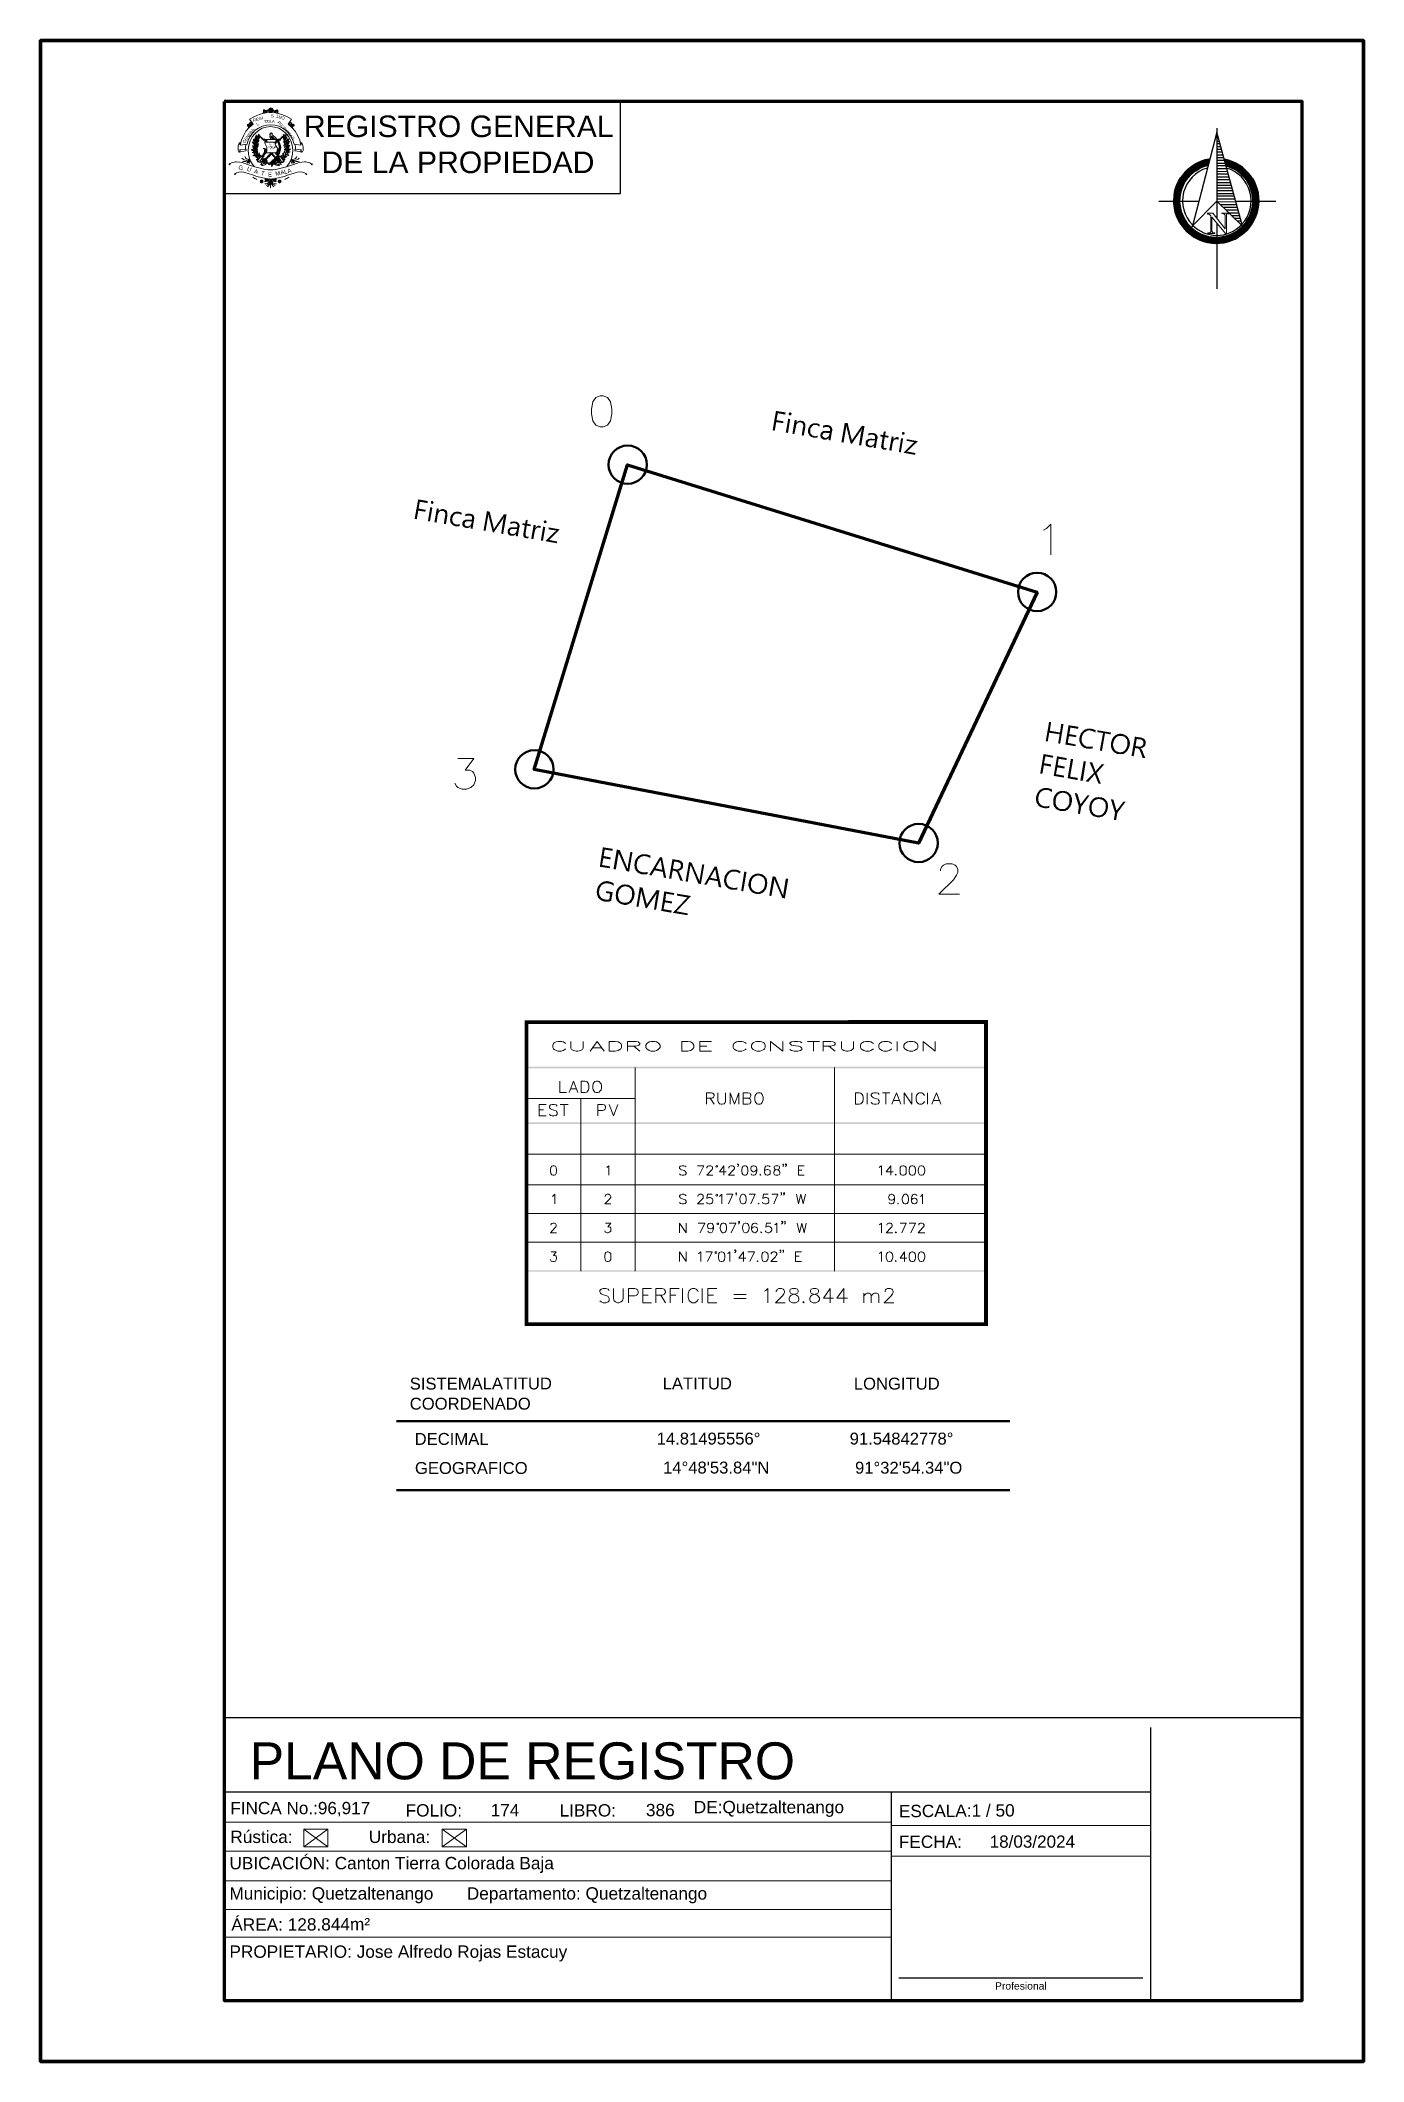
# Model space of a CAD drawing. Header units: millimetres. Extents: x 2402 to 2489, y 1845 to 1977.
import ezdxf

# ---------------------------------------------------------------- set-up
doc = ezdxf.new("R2010")
doc.units = ezdxf.units.MM
for name, color, linetype in [('PDF_0', 7, 'Continuous'), ('PDF_CVL_CUADCON', 7, 'Continuous'), ('PDF_CVL_CUADCON_LIN', 7, 'Continuous'), ('PDF_CVL_CUADCON_TIT', 7, 'Continuous'), ('PDF_CVL_CUADCON_TX', 7, 'Continuous'), ('PDF_CVL_PUNTO', 7, 'Continuous'), ('PDF_CVL_PUNTO_NUM', 7, 'Continuous'), ('PDF_FORMATO', 7, 'Continuous'), ('PDF_Text', 7, 'Continuous')]:
    doc.layers.add(name, color=color, linetype=linetype)
doc.styles.add('PDF Arial-BoldMT', font='arial.ttf')
doc.styles.add('PDF ArialMT', font='arial.ttf')
doc.styles.add('PDF TimesNewRomanPS-BoldMT', font='arial.ttf')

msp = doc.modelspace()

# ---------------------------------------------------------------- texts
at = {"layer": 'PDF_Text', "attachment_point": 4}
for s, insert, char_height, rotation, style in [('REGI', (2416.16, 1971.37), 0.197, 15.7541, 'PDF ArialMT'), ('ED', (2416.91, 1971.31), 0.186, 1.7445, 'PDF ArialMT'), ('LA', (2417.26, 1971.34), 0.186, 355.0144, 'PDF ArialMT'), ('ORT', (2418.23, 1971.5), 0.197, 161.9305, 'PDF ArialMT'), ('GENERA', (2415.54, 1969.93), 0.186, 53.8422, 'PDF ArialMT'), ('L', (2416.39, 1971.11), 0.186, 23.9625, 'PDF ArialMT'), ('PROPIEDAD', (2417.8, 1971.29), 0.186, 312.0894, 'PDF ArialMT'), ('U', (2415.78, 1968.23), 0.281, 342.6476, 'PDF TimesNewRomanPS-BoldMT'), ('A', (2416.24, 1968.08), 0.281, 342.6459, 'PDF TimesNewRomanPS-BoldMT'), ('T', (2416.69, 1967.95), 0.281, 345.0691, 'PDF TimesNewRomanPS-BoldMT'), ('MALA', (2417.62, 1967.88), 0.281, 13.2659, 'PDF TimesNewRomanPS-BoldMT'), ('ESCALA:1 / 50', (2458.32, 1860.99), 0.8048, 0.3993, 'PDF Arial-BoldMT'), ('ÁREA: 128.844m²', (2414.74, 1853.58), 0.8048, 0.1719, 'PDF Arial-BoldMT')]:
    msp.add_mtext(s, dxfattribs=dict(at, insert=insert, char_height=char_height, rotation=rotation, style=style))
for s, insert, char_height, style in [('S', (2417.33, 1971.67), 0.197, 'PDF ArialMT'), ('REGISTRO GENERAL', (2419.48, 1970.98), 1.4083, 'PDF Arial-BoldMT'), ('SEPTIEMBRE', (2417.12, 1969.62), 0.0701, 'PDF ArialMT'), ('LIBERTAD', (2417.15, 1969.83), 0.0701, 'PDF ArialMT'), ('DE 1821', (2417.24, 1969.52), 0.0701, 'PDF ArialMT'), ('15 DE', (2417.25, 1969.72), 0.0701, 'PDF ArialMT'), ('DE LA PROPIEDAD', (2420.63, 1968.63), 1.4083, 'PDF Arial-BoldMT'), ('G', (2415.21, 1968.29), 0.281, 'PDF TimesNewRomanPS-BoldMT'), ('E', (2417.14, 1967.85), 0.28, 'PDF TimesNewRomanPS-BoldMT'), ('SISTEMA', (2426.39, 1888.9), 0.777, 'PDF ArialMT'), ('LATITUD', (2431.15, 1888.91), 0.777, 'PDF ArialMT'), ('LATITUD', (2442.9, 1888.91), 0.777, 'PDF ArialMT'), ('LONGITUD', (2455.38, 1888.9), 0.777, 'PDF ArialMT'), ('COORDENADO', (2426.39, 1887.59), 0.777, 'PDF ArialMT'), ('DECIMAL', (2426.71, 1885.29), 0.777, 'PDF ArialMT'), ('14.81495556°', (2442.51, 1885.31), 0.7769, 'PDF ArialMT'), ('91.54842778°', (2455.11, 1885.31), 0.7769, 'PDF ArialMT'), ('GEOGRAFICO', (2426.73, 1883.39), 0.777, 'PDF ArialMT'), ('14°48\'53.84"N', (2442.93, 1883.42), 0.7769, 'PDF ArialMT'), (' 91°32\'54.34"O', (2455.16, 1883.41), 0.7769, 'PDF ArialMT'), ('PLANO DE REGISTRO', (2415.94, 1864.26), 2.4143, 'PDF ArialMT'), ('FINCA No.:96,917', (2414.68, 1861.12), 0.8001, 'PDF Arial-BoldMT'), ('FOLIO:', (2426.12, 1861.04), 0.805, 'PDF Arial-BoldMT'), ('174', (2431.68, 1861.06), 0.8, 'PDF ArialMT'), ('LIBRO:', (2436.17, 1861.04), 0.805, 'PDF Arial-BoldMT'), ('386', (2441.81, 1861.06), 0.805, 'PDF ArialMT'), ('DE:Quetzaltenango', (2444.93, 1861.14), 0.8048, 'PDF Arial-BoldMT'), ('Rústica:', (2414.68, 1859.31), 0.805, 'PDF Arial-BoldMT'), ('Urbana:', (2423.72, 1859.31), 0.805, 'PDF Arial-BoldMT'), ('FECHA:', (2458.32, 1858.99), 0.805, 'PDF Arial-BoldMT'), ('18/03/2024', (2464.25, 1859), 0.797, 'PDF ArialMT'), ('UBICACIÓN: Canton Tierra Colorada Baja', (2414.62, 1857.48), 0.8048, 'PDF Arial-BoldMT'), ('Municipio: Quetzaltenango       Departamento: Quetzaltenango', (2414.62, 1855.5), 0.8048, 'PDF Arial-BoldMT'), ('PROPIETARIO: Jose Alfredo Rojas Estacuy', (2414.62, 1851.7), 0.8048, 'PDF Arial-BoldMT'), ('Profesional', (2464.6, 1849.58), 0.4829, 'PDF ArialMT')]:
    msp.add_mtext(s, dxfattribs=dict(at, insert=insert, char_height=char_height, style=style))

# ---------------------------------------------------------------- hatches: boundary and pattern name
at = {"layer": 'PDF_0', "transparency": 33554559}
for points in [[(2479.12, 1970.55), (2479.1, 1970.57), (2479.09, 1970.58), (2479.07, 1970.57), (2479.05, 1970.55), (2479.07, 1970.53), (2479.09, 1970.52), (2479.1, 1970.53)], [(2415.9, 1968.77), (2415.89, 1968.79), (2415.87, 1968.8), (2415.85, 1968.79), (2415.84, 1968.77), (2415.85, 1968.75), (2415.87, 1968.74), (2415.89, 1968.75)], [(2418.77, 1968.77), (2418.75, 1968.79), (2418.73, 1968.8), (2418.72, 1968.79), (2418.7, 1968.77), (2418.72, 1968.75), (2418.73, 1968.74), (2418.75, 1968.75)], [(2415.85, 1968.63), (2415.84, 1968.65), (2415.82, 1968.67), (2415.8, 1968.65), (2415.79, 1968.63), (2415.8, 1968.62), (2415.82, 1968.6), (2415.84, 1968.62)], [(2415.89, 1968.7), (2415.87, 1968.72), (2415.85, 1968.74), (2415.84, 1968.72), (2415.82, 1968.7), (2415.84, 1968.69), (2415.85, 1968.67), (2415.87, 1968.69)], [(2418.8, 1968.7), (2418.78, 1968.72), (2418.77, 1968.74), (2418.75, 1968.72), (2418.73, 1968.7), (2418.75, 1968.69), (2418.77, 1968.67), (2418.78, 1968.69)], [(2418.84, 1968.63), (2418.82, 1968.65), (2418.8, 1968.67), (2418.78, 1968.65), (2418.77, 1968.63), (2418.78, 1968.62), (2418.8, 1968.6), (2418.82, 1968.62)], [(2450.91, 1952.17), (2450.42, 1952.26), (2450.33, 1951.81), (2450.79, 1951.73), (2450.78, 1951.61), (2450.32, 1951.68), (2450.22, 1951.12), (2450.08, 1951.14), (2450.3, 1952.41), (2450.93, 1952.31)], [(2452.11, 1950.8), (2451.98, 1950.81), (2452.06, 1951.34), (2452.06, 1951.36), (2452.08, 1951.37), (2452.08, 1951.39), (2452.08, 1951.41), (2452.08, 1951.42), (2452.08, 1951.44), (2452.08, 1951.46), (2452.08, 1951.48), (2452.08, 1951.49), (2452.06, 1951.51), (2452.06, 1951.53), (2452.06, 1951.54), (2452.06, 1951.56), (2452.05, 1951.56), (2452.05, 1951.58), (2452.03, 1951.59), (2452.03, 1951.59), (2452.01, 1951.61), (2452.01, 1951.61), (2452, 1951.63), (2452, 1951.63), (2451.98, 1951.65), (2451.96, 1951.65), (2451.94, 1951.65), (2451.94, 1951.66), (2451.93, 1951.66), (2451.91, 1951.66), (2451.91, 1951.66), (2451.89, 1951.66), (2451.88, 1951.66), (2451.86, 1951.66), (2451.84, 1951.66), (2451.83, 1951.66), (2451.81, 1951.66), (2451.79, 1951.66), (2451.78, 1951.65), (2451.76, 1951.65), (2451.74, 1951.65), (2451.72, 1951.63), (2451.72, 1951.63), (2451.71, 1951.61), (2451.69, 1951.59), (2451.67, 1951.59), (2451.67, 1951.58), (2451.66, 1951.56), (2451.66, 1951.56), (2451.64, 1951.54), (2451.64, 1951.53), (2451.62, 1951.51), (2451.62, 1951.49), (2451.62, 1951.48), (2451.61, 1951.46), (2451.61, 1951.44), (2451.61, 1951.42), (2451.61, 1951.41), (2451.5, 1950.9), (2451.37, 1950.92), (2451.52, 1951.83), (2451.66, 1951.8), (2451.64, 1951.65), (2451.64, 1951.65), (2451.66, 1951.66), (2451.67, 1951.68), (2451.67, 1951.68), (2451.69, 1951.7), (2451.71, 1951.71), (2451.72, 1951.71), (2451.72, 1951.73), (2451.74, 1951.73), (2451.76, 1951.75), (2451.78, 1951.75), (2451.79, 1951.76), (2451.79, 1951.76), (2451.81, 1951.76), (2451.83, 1951.76), (2451.84, 1951.78), (2451.86, 1951.78), (2451.88, 1951.78), (2451.89, 1951.78), (2451.91, 1951.78), (2451.93, 1951.78), (2451.94, 1951.78), (2451.96, 1951.78), (2451.96, 1951.76), (2452, 1951.76), (2452.01, 1951.76), (2452.03, 1951.76), (2452.05, 1951.75), (2452.05, 1951.75), (2452.06, 1951.75), (2452.08, 1951.73), (2452.1, 1951.73), (2452.11, 1951.71), (2452.11, 1951.71), (2452.13, 1951.7), (2452.15, 1951.68), (2452.15, 1951.68), (2452.16, 1951.66), (2452.16, 1951.65), (2452.18, 1951.63), (2452.18, 1951.63), (2452.2, 1951.61), (2452.2, 1951.59), (2452.2, 1951.58), (2452.2, 1951.58), (2452.22, 1951.56), (2452.22, 1951.54), (2452.22, 1951.53), (2452.22, 1951.51), (2452.22, 1951.49), (2452.22, 1951.48), (2452.22, 1951.46), (2452.22, 1951.44), (2452.22, 1951.42), (2452.22, 1951.41), (2452.22, 1951.39), (2452.22, 1951.36), (2452.22, 1951.34)], [(2453.01, 1950.68), (2452.99, 1950.68), (2452.98, 1950.68), (2452.96, 1950.66), (2452.94, 1950.66), (2452.93, 1950.66), (2452.91, 1950.66), (2452.89, 1950.66), (2452.88, 1950.66), (2452.86, 1950.66), (2452.84, 1950.65), (2452.83, 1950.65), (2452.81, 1950.66), (2452.79, 1950.66), (2452.77, 1950.66), (2452.76, 1950.66), (2452.76, 1950.66), (2452.74, 1950.66), (2452.72, 1950.66), (2452.71, 1950.68), (2452.69, 1950.68), (2452.67, 1950.68), (2452.66, 1950.7), (2452.64, 1950.7), (2452.62, 1950.7), (2452.61, 1950.71), (2452.59, 1950.71), (2452.59, 1950.73), (2452.57, 1950.73), (2452.55, 1950.75), (2452.54, 1950.75), (2452.54, 1950.76), (2452.52, 1950.78), (2452.5, 1950.78), (2452.5, 1950.8), (2452.49, 1950.81), (2452.47, 1950.83), (2452.47, 1950.83), (2452.47, 1950.85), (2452.45, 1950.85), (2452.45, 1950.87), (2452.44, 1950.88), (2452.44, 1950.9), (2452.44, 1950.92), (2452.42, 1950.93), (2452.42, 1950.93), (2452.42, 1950.95), (2452.4, 1950.97), (2452.4, 1950.98), (2452.4, 1951), (2452.4, 1951.02), (2452.4, 1951.04), (2452.4, 1951.05), (2452.4, 1951.07), (2452.4, 1951.09), (2452.4, 1951.1), (2452.4, 1951.12), (2452.4, 1951.14), (2452.4, 1951.15), (2452.4, 1951.17), (2452.4, 1951.19), (2452.4, 1951.2), (2452.42, 1951.22), (2452.42, 1951.24), (2452.42, 1951.26), (2452.42, 1951.27), (2452.44, 1951.29), (2452.44, 1951.31), (2452.44, 1951.32), (2452.45, 1951.34), (2452.45, 1951.36), (2452.47, 1951.37), (2452.47, 1951.39), (2452.47, 1951.39), (2452.49, 1951.41), (2452.5, 1951.42), (2452.5, 1951.44), (2452.52, 1951.44), (2452.52, 1951.46), (2452.54, 1951.48), (2452.54, 1951.49), (2452.55, 1951.49), (2452.57, 1951.51), (2452.59, 1951.51), (2452.59, 1951.53), (2452.61, 1951.53), (2452.62, 1951.54), (2452.64, 1951.54), (2452.64, 1951.56), (2452.66, 1951.56), (2452.67, 1951.58), (2452.69, 1951.58), (2452.71, 1951.58), (2452.72, 1951.59), (2452.74, 1951.59), (2452.76, 1951.59), (2452.76, 1951.59), (2452.77, 1951.61), (2452.79, 1951.61), (2452.81, 1951.61), (2452.83, 1951.61), (2452.84, 1951.61), (2452.86, 1951.61), (2452.88, 1951.61), (2452.89, 1951.61), (2452.91, 1951.61), (2452.93, 1951.61), (2452.96, 1951.59), (2452.96, 1951.59), (2452.98, 1951.59), (2452.99, 1951.59), (2453.01, 1951.59), (2453.03, 1951.58), (2453.05, 1951.58), (2453.06, 1951.58), (2453.08, 1951.56), (2453.08, 1951.56), (2453.1, 1951.56), (2453.11, 1951.54), (2453.13, 1951.54), (2453.15, 1951.53), (2453.15, 1951.53), (2453.13, 1951.37), (2453.11, 1951.39), (2453.1, 1951.41), (2453.1, 1951.41), (2453.08, 1951.42), (2453.06, 1951.42), (2453.05, 1951.44), (2453.03, 1951.44), (2453.03, 1951.46), (2453.01, 1951.46), (2452.99, 1951.48), (2452.98, 1951.48), (2452.96, 1951.48), (2452.94, 1951.48), (2452.93, 1951.49), (2452.93, 1951.49), (2452.91, 1951.49), (2452.89, 1951.49), (2452.88, 1951.49), (2452.86, 1951.49), (2452.84, 1951.49), (2452.83, 1951.49), (2452.81, 1951.49), (2452.79, 1951.48), (2452.77, 1951.48), (2452.76, 1951.48), (2452.74, 1951.48), (2452.74, 1951.46), (2452.72, 1951.46), (2452.71, 1951.44), (2452.69, 1951.44), (2452.67, 1951.42), (2452.67, 1951.42), (2452.66, 1951.41), (2452.64, 1951.39), (2452.64, 1951.39), (2452.62, 1951.37), (2452.62, 1951.36), (2452.61, 1951.34), (2452.61, 1951.34), (2452.59, 1951.32), (2452.59, 1951.31), (2452.57, 1951.29), (2452.57, 1951.27), (2452.57, 1951.26), (2452.55, 1951.24), (2452.55, 1951.22), (2452.55, 1951.2), (2452.55, 1951.19), (2452.54, 1951.17), (2452.54, 1951.15), (2452.54, 1951.14), (2452.54, 1951.12), (2452.54, 1951.1), (2452.54, 1951.09), (2452.54, 1951.07), (2452.54, 1951.05), (2452.54, 1951.04), (2452.54, 1951.02), (2452.54, 1951), (2452.55, 1950.98), (2452.55, 1950.97), (2452.55, 1950.95), (2452.57, 1950.95), (2452.57, 1950.93), (2452.57, 1950.92), (2452.59, 1950.9), (2452.59, 1950.9), (2452.61, 1950.88), (2452.61, 1950.87), (2452.62, 1950.85), (2452.64, 1950.85), (2452.66, 1950.83), (2452.66, 1950.83), (2452.67, 1950.81), (2452.69, 1950.81), (2452.71, 1950.8), (2452.72, 1950.8), (2452.74, 1950.8), (2452.76, 1950.78), (2452.77, 1950.78), (2452.79, 1950.78), (2452.79, 1950.78), (2452.81, 1950.76), (2452.83, 1950.76), (2452.84, 1950.76), (2452.86, 1950.76), (2452.88, 1950.76), (2452.89, 1950.76), (2452.91, 1950.78), (2452.93, 1950.78), (2452.94, 1950.78), (2452.96, 1950.78), (2452.98, 1950.78), (2452.99, 1950.8), (2453.01, 1950.8), (2453.03, 1950.81), (2453.03, 1950.81)], [(2455.72, 1950.17), (2455.86, 1951.04), (2455.88, 1951.04), (2455.88, 1951.05), (2455.88, 1951.07), (2455.88, 1951.09), (2455.88, 1951.1), (2455.88, 1951.12), (2455.89, 1951.14), (2455.89, 1951.15), (2455.89, 1951.17), (2455.89, 1951.19), (2455.91, 1951.2), (2455.91, 1951.22), (2455.91, 1951.24), (2455.91, 1951.26), (2455.93, 1951.27), (2455.91, 1951.27), (2455.91, 1951.26), (2455.89, 1951.24), (2455.89, 1951.2), (2455.88, 1951.2), (2455.88, 1951.19), (2455.88, 1951.17), (2455.86, 1951.17), (2455.86, 1951.15), (2455.25, 1950.26), (2455.18, 1950.27), (2454.91, 1951.32), (2454.91, 1951.32), (2454.91, 1951.34), (2454.91, 1951.36), (2454.91, 1951.37), (2454.91, 1951.39), (2454.89, 1951.41), (2454.89, 1951.42), (2454.89, 1951.44), (2454.89, 1951.44), (2454.89, 1951.44), (2454.89, 1951.42), (2454.89, 1951.41), (2454.89, 1951.41), (2454.89, 1951.39), (2454.89, 1951.37), (2454.88, 1951.36), (2454.88, 1951.34), (2454.88, 1951.32), (2454.88, 1951.31), (2454.88, 1951.29), (2454.88, 1951.26), (2454.86, 1951.24), (2454.86, 1951.22), (2454.86, 1951.2), (2454.71, 1950.34), (2454.57, 1950.37), (2454.79, 1951.63), (2454.98, 1951.61), (2455.21, 1950.65), (2455.23, 1950.63), (2455.23, 1950.59), (2455.23, 1950.58), (2455.23, 1950.56), (2455.25, 1950.54), (2455.25, 1950.53), (2455.25, 1950.51), (2455.25, 1950.51), (2455.25, 1950.49), (2455.25, 1950.49), (2455.27, 1950.49), (2455.27, 1950.49), (2455.27, 1950.51), (2455.28, 1950.53), (2455.28, 1950.54), (2455.3, 1950.56), (2455.3, 1950.56), (2455.32, 1950.58), (2455.33, 1950.59), (2455.33, 1950.61), (2455.35, 1950.63), (2455.91, 1951.44), (2456.08, 1951.42), (2455.86, 1950.15)], [(2457.5, 1949.88), (2457.49, 1949.87), (2457.47, 1949.87), (2457.45, 1949.87), (2457.43, 1949.87), (2457.42, 1949.87), (2457.4, 1949.87), (2457.38, 1949.87), (2457.37, 1949.87), (2457.37, 1949.87), (2457.35, 1949.88), (2457.33, 1949.88), (2457.32, 1949.88), (2457.3, 1949.88), (2457.28, 1949.9), (2457.28, 1949.9), (2457.26, 1949.9), (2457.25, 1949.92), (2457.25, 1949.92), (2457.23, 1949.93), (2457.21, 1949.93), (2457.21, 1949.95), (2457.2, 1949.97), (2457.2, 1949.97), (2457.2, 1949.98), (2457.18, 1950), (2457.18, 1950.02), (2457.18, 1950.02), (2457.18, 1950.04), (2457.18, 1950.05), (2457.16, 1950.07), (2457.16, 1950.09), (2457.16, 1950.1), (2457.16, 1950.12), (2457.18, 1950.14), (2457.18, 1950.15), (2457.18, 1950.17), (2457.26, 1950.71), (2457.11, 1950.75), (2457.13, 1950.87), (2457.3, 1950.83), (2457.33, 1951.05), (2457.47, 1951.09), (2457.43, 1950.81), (2457.65, 1950.78), (2457.64, 1950.66), (2457.4, 1950.7), (2457.32, 1950.17), (2457.32, 1950.15), (2457.32, 1950.14), (2457.32, 1950.12), (2457.32, 1950.1), (2457.32, 1950.09), (2457.32, 1950.07), (2457.32, 1950.05), (2457.32, 1950.04), (2457.33, 1950.04), (2457.33, 1950.02), (2457.35, 1950.02), (2457.35, 1950), (2457.37, 1950), (2457.38, 1949.98), (2457.4, 1949.98), (2457.42, 1949.98), (2457.42, 1949.98), (2457.43, 1949.98), (2457.45, 1949.98), (2457.47, 1949.98), (2457.49, 1949.98), (2457.5, 1949.98), (2457.52, 1950), (2457.52, 1950)], [(2458.3, 1950.53), (2458.28, 1950.53), (2458.26, 1950.54), (2458.26, 1950.54), (2458.25, 1950.54), (2458.23, 1950.56), (2458.21, 1950.56), (2458.18, 1950.56), (2458.18, 1950.56), (2458.16, 1950.58), (2458.15, 1950.56), (2458.13, 1950.56), (2458.11, 1950.56), (2458.1, 1950.56), (2458.08, 1950.54), (2458.06, 1950.54), (2458.06, 1950.54), (2458.04, 1950.53), (2458.03, 1950.51), (2458.01, 1950.51), (2458.01, 1950.49), (2457.99, 1950.48), (2457.99, 1950.48), (2457.98, 1950.46), (2457.98, 1950.44), (2457.96, 1950.43), (2457.96, 1950.41), (2457.94, 1950.39), (2457.94, 1950.39), (2457.94, 1950.37), (2457.93, 1950.36), (2457.93, 1950.34), (2457.93, 1950.32), (2457.91, 1950.29), (2457.91, 1950.27), (2457.91, 1950.27), (2457.84, 1949.82), (2457.69, 1949.83), (2457.86, 1950.75), (2457.99, 1950.71), (2457.96, 1950.53), (2457.96, 1950.53), (2457.98, 1950.54), (2457.98, 1950.56), (2457.99, 1950.58), (2457.99, 1950.59), (2458.01, 1950.59), (2458.03, 1950.61), (2458.03, 1950.63), (2458.04, 1950.63), (2458.06, 1950.65), (2458.06, 1950.65), (2458.08, 1950.66), (2458.1, 1950.66), (2458.11, 1950.68), (2458.13, 1950.68), (2458.15, 1950.68), (2458.16, 1950.7), (2458.18, 1950.7), (2458.2, 1950.7), (2458.21, 1950.7), (2458.23, 1950.7), (2458.23, 1950.7), (2458.25, 1950.68), (2458.26, 1950.68), (2458.28, 1950.68), (2458.3, 1950.68), (2458.32, 1950.66), (2458.32, 1950.66)], [(2459.37, 1949.54), (2458.64, 1949.68), (2458.64, 1949.71), (2459.32, 1950.37), (2458.82, 1950.46), (2458.84, 1950.56), (2459.54, 1950.44), (2459.54, 1950.41), (2458.86, 1949.76), (2459.4, 1949.66)], [(2427.55, 1946.39), (2427.05, 1946.48), (2426.97, 1946.04), (2427.43, 1945.95), (2427.41, 1945.83), (2426.95, 1945.9), (2426.85, 1945.34), (2426.71, 1945.36), (2426.94, 1946.63), (2427.56, 1946.53)], [(2428.75, 1945.02), (2428.61, 1945.04), (2428.7, 1945.56), (2428.7, 1945.58), (2428.7, 1945.6), (2428.71, 1945.61), (2428.71, 1945.63), (2428.71, 1945.66), (2428.71, 1945.68), (2428.71, 1945.7), (2428.71, 1945.7), (2428.7, 1945.71), (2428.7, 1945.73), (2428.7, 1945.75), (2428.7, 1945.77), (2428.68, 1945.78), (2428.68, 1945.78), (2428.68, 1945.8), (2428.66, 1945.82), (2428.66, 1945.82), (2428.65, 1945.83), (2428.65, 1945.83), (2428.63, 1945.85), (2428.61, 1945.85), (2428.61, 1945.87), (2428.6, 1945.87), (2428.58, 1945.87), (2428.58, 1945.88), (2428.56, 1945.88), (2428.54, 1945.88), (2428.53, 1945.88), (2428.51, 1945.88), (2428.49, 1945.88), (2428.48, 1945.88), (2428.46, 1945.88), (2428.46, 1945.88), (2428.44, 1945.88), (2428.43, 1945.88), (2428.41, 1945.87), (2428.39, 1945.87), (2428.38, 1945.87), (2428.36, 1945.85), (2428.34, 1945.85), (2428.34, 1945.83), (2428.32, 1945.82), (2428.31, 1945.82), (2428.31, 1945.8), (2428.29, 1945.78), (2428.29, 1945.78), (2428.27, 1945.77), (2428.27, 1945.75), (2428.26, 1945.73), (2428.26, 1945.71), (2428.24, 1945.7), (2428.24, 1945.68), (2428.24, 1945.66), (2428.24, 1945.65), (2428.22, 1945.63), (2428.14, 1945.12), (2428, 1945.14), (2428.16, 1946.05), (2428.29, 1946.02), (2428.27, 1945.87), (2428.27, 1945.87), (2428.29, 1945.88), (2428.29, 1945.9), (2428.31, 1945.92), (2428.32, 1945.92), (2428.34, 1945.93), (2428.34, 1945.93), (2428.36, 1945.95), (2428.38, 1945.95), (2428.39, 1945.97), (2428.41, 1945.97), (2428.41, 1945.99), (2428.43, 1945.99), (2428.44, 1945.99), (2428.46, 1945.99), (2428.48, 1946), (2428.49, 1946), (2428.51, 1946), (2428.53, 1946), (2428.54, 1946), (2428.56, 1946), (2428.58, 1946), (2428.6, 1946), (2428.6, 1946), (2428.61, 1945.99), (2428.63, 1945.99), (2428.65, 1945.99), (2428.66, 1945.97), (2428.68, 1945.97), (2428.7, 1945.97), (2428.71, 1945.95), (2428.73, 1945.95), (2428.75, 1945.93), (2428.75, 1945.93), (2428.77, 1945.92), (2428.78, 1945.9), (2428.78, 1945.9), (2428.8, 1945.88), (2428.8, 1945.87), (2428.82, 1945.87), (2428.82, 1945.85), (2428.82, 1945.83), (2428.83, 1945.82), (2428.83, 1945.8), (2428.83, 1945.8), (2428.85, 1945.78), (2428.85, 1945.77), (2428.85, 1945.75), (2428.85, 1945.73), (2428.85, 1945.71), (2428.85, 1945.7), (2428.85, 1945.68), (2428.85, 1945.66), (2428.85, 1945.65), (2428.85, 1945.63), (2428.85, 1945.61), (2428.85, 1945.6), (2428.85, 1945.56)], [(2429.65, 1944.9), (2429.63, 1944.9), (2429.61, 1944.9), (2429.6, 1944.88), (2429.58, 1944.88), (2429.56, 1944.88), (2429.54, 1944.88), (2429.53, 1944.88), (2429.51, 1944.88), (2429.49, 1944.88), (2429.48, 1944.88), (2429.46, 1944.88), (2429.44, 1944.88), (2429.43, 1944.88), (2429.41, 1944.88), (2429.39, 1944.88), (2429.39, 1944.88), (2429.38, 1944.88), (2429.36, 1944.88), (2429.34, 1944.9), (2429.32, 1944.9), (2429.31, 1944.9), (2429.29, 1944.92), (2429.27, 1944.92), (2429.26, 1944.92), (2429.24, 1944.94), (2429.22, 1944.94), (2429.21, 1944.95), (2429.21, 1944.95), (2429.19, 1944.97), (2429.17, 1944.99), (2429.15, 1944.99), (2429.15, 1945), (2429.14, 1945), (2429.12, 1945.02), (2429.12, 1945.04), (2429.1, 1945.05), (2429.1, 1945.05), (2429.1, 1945.07), (2429.09, 1945.07), (2429.09, 1945.09), (2429.07, 1945.1), (2429.07, 1945.12), (2429.05, 1945.14), (2429.05, 1945.16), (2429.05, 1945.16), (2429.04, 1945.17), (2429.04, 1945.19), (2429.04, 1945.21), (2429.04, 1945.22), (2429.04, 1945.24), (2429.04, 1945.26), (2429.02, 1945.27), (2429.02, 1945.29), (2429.02, 1945.31), (2429.02, 1945.32), (2429.02, 1945.34), (2429.04, 1945.36), (2429.04, 1945.38), (2429.04, 1945.39), (2429.04, 1945.41), (2429.04, 1945.43), (2429.04, 1945.44), (2429.05, 1945.46), (2429.05, 1945.48), (2429.05, 1945.49), (2429.05, 1945.51), (2429.07, 1945.53), (2429.07, 1945.55), (2429.09, 1945.56), (2429.09, 1945.58), (2429.09, 1945.6), (2429.1, 1945.61), (2429.1, 1945.63), (2429.12, 1945.63), (2429.12, 1945.65), (2429.14, 1945.66), (2429.14, 1945.68), (2429.15, 1945.68), (2429.17, 1945.7), (2429.17, 1945.71), (2429.19, 1945.71), (2429.21, 1945.73), (2429.21, 1945.73), (2429.22, 1945.75), (2429.24, 1945.77), (2429.26, 1945.77), (2429.26, 1945.78), (2429.27, 1945.78), (2429.29, 1945.78), (2429.31, 1945.8), (2429.32, 1945.8), (2429.34, 1945.82), (2429.36, 1945.82), (2429.36, 1945.82), (2429.38, 1945.82), (2429.39, 1945.83), (2429.41, 1945.83), (2429.43, 1945.83), (2429.44, 1945.83), (2429.46, 1945.83), (2429.48, 1945.83), (2429.49, 1945.83), (2429.51, 1945.83), (2429.53, 1945.83), (2429.54, 1945.83), (2429.56, 1945.83), (2429.58, 1945.83), (2429.58, 1945.83), (2429.61, 1945.82), (2429.63, 1945.82), (2429.65, 1945.82), (2429.66, 1945.82), (2429.68, 1945.8), (2429.68, 1945.8), (2429.7, 1945.8), (2429.71, 1945.78), (2429.73, 1945.78), (2429.75, 1945.77), (2429.76, 1945.77), (2429.78, 1945.75), (2429.78, 1945.75), (2429.76, 1945.6), (2429.75, 1945.61), (2429.73, 1945.63), (2429.73, 1945.63), (2429.71, 1945.65), (2429.7, 1945.66), (2429.68, 1945.66), (2429.66, 1945.68), (2429.65, 1945.68), (2429.65, 1945.68), (2429.63, 1945.7), (2429.61, 1945.7), (2429.6, 1945.7), (2429.58, 1945.71), (2429.56, 1945.71), (2429.56, 1945.71), (2429.54, 1945.71), (2429.53, 1945.71), (2429.51, 1945.71), (2429.49, 1945.71), (2429.48, 1945.71), (2429.46, 1945.71), (2429.44, 1945.71), (2429.43, 1945.71), (2429.41, 1945.7), (2429.39, 1945.7), (2429.38, 1945.7), (2429.36, 1945.68), (2429.36, 1945.68), (2429.34, 1945.66), (2429.32, 1945.66), (2429.31, 1945.65), (2429.31, 1945.65), (2429.29, 1945.63), (2429.27, 1945.61), (2429.27, 1945.61), (2429.26, 1945.6), (2429.26, 1945.58), (2429.24, 1945.56), (2429.22, 1945.56), (2429.22, 1945.55), (2429.22, 1945.53), (2429.21, 1945.51), (2429.21, 1945.49), (2429.19, 1945.48), (2429.19, 1945.46), (2429.19, 1945.44), (2429.19, 1945.43), (2429.17, 1945.41), (2429.17, 1945.39), (2429.17, 1945.38), (2429.17, 1945.36), (2429.17, 1945.34), (2429.17, 1945.32), (2429.17, 1945.31), (2429.17, 1945.29), (2429.17, 1945.27), (2429.17, 1945.26), (2429.17, 1945.24), (2429.17, 1945.22), (2429.19, 1945.21), (2429.19, 1945.19), (2429.19, 1945.19), (2429.19, 1945.17), (2429.21, 1945.16), (2429.21, 1945.14), (2429.22, 1945.12), (2429.22, 1945.12), (2429.24, 1945.1), (2429.24, 1945.09), (2429.26, 1945.09), (2429.27, 1945.07), (2429.27, 1945.05), (2429.29, 1945.05), (2429.31, 1945.04), (2429.32, 1945.04), (2429.34, 1945.02), (2429.36, 1945.02), (2429.36, 1945.02), (2429.38, 1945), (2429.39, 1945), (2429.41, 1945), (2429.43, 1945), (2429.44, 1945), (2429.46, 1944.99), (2429.48, 1944.99), (2429.49, 1944.99), (2429.51, 1944.99), (2429.53, 1945), (2429.54, 1945), (2429.56, 1945), (2429.58, 1945), (2429.6, 1945), (2429.61, 1945.02), (2429.63, 1945.02), (2429.63, 1945.02), (2429.65, 1945.04), (2429.66, 1945.04)], [(2432.36, 1944.39), (2432.49, 1945.26), (2432.49, 1945.27), (2432.51, 1945.27), (2432.51, 1945.29), (2432.51, 1945.31), (2432.51, 1945.32), (2432.51, 1945.34), (2432.53, 1945.36), (2432.53, 1945.38), (2432.53, 1945.39), (2432.53, 1945.41), (2432.53, 1945.43), (2432.54, 1945.44), (2432.54, 1945.46), (2432.54, 1945.48), (2432.56, 1945.49), (2432.54, 1945.49), (2432.54, 1945.48), (2432.53, 1945.46), (2432.53, 1945.44), (2432.51, 1945.43), (2432.51, 1945.41), (2432.49, 1945.39), (2432.49, 1945.39), (2432.49, 1945.38), (2431.88, 1944.48), (2431.81, 1944.49), (2431.54, 1945.55), (2431.54, 1945.55), (2431.54, 1945.56), (2431.54, 1945.58), (2431.54, 1945.6), (2431.53, 1945.61), (2431.53, 1945.63), (2431.53, 1945.65), (2431.53, 1945.66), (2431.53, 1945.66), (2431.53, 1945.66), (2431.53, 1945.65), (2431.53, 1945.65), (2431.53, 1945.63), (2431.53, 1945.61), (2431.51, 1945.6), (2431.51, 1945.58), (2431.51, 1945.56), (2431.51, 1945.55), (2431.51, 1945.53), (2431.51, 1945.51), (2431.49, 1945.48), (2431.49, 1945.46), (2431.49, 1945.44), (2431.49, 1945.43), (2431.34, 1944.58), (2431.21, 1944.6), (2431.43, 1945.87), (2431.61, 1945.83), (2431.85, 1944.87), (2431.85, 1944.85), (2431.87, 1944.83), (2431.87, 1944.8), (2431.87, 1944.78), (2431.87, 1944.77), (2431.88, 1944.75), (2431.88, 1944.73), (2431.88, 1944.73), (2431.88, 1944.71), (2431.88, 1944.71), (2431.88, 1944.71), (2431.9, 1944.71), (2431.9, 1944.73), (2431.92, 1944.75), (2431.92, 1944.77), (2431.93, 1944.78), (2431.93, 1944.78), (2431.95, 1944.8), (2431.95, 1944.82), (2431.97, 1944.83), (2431.98, 1944.85), (2432.54, 1945.66), (2432.71, 1945.65), (2432.49, 1944.38)], [(2434.14, 1944.11), (2434.12, 1944.11), (2434.1, 1944.09), (2434.09, 1944.09), (2434.07, 1944.09), (2434.05, 1944.09), (2434.03, 1944.09), (2434.02, 1944.09), (2434, 1944.09), (2434, 1944.09), (2433.98, 1944.11), (2433.97, 1944.11), (2433.95, 1944.11), (2433.93, 1944.11), (2433.92, 1944.12), (2433.9, 1944.12), (2433.9, 1944.14), (2433.88, 1944.14), (2433.87, 1944.16), (2433.87, 1944.16), (2433.85, 1944.17), (2433.85, 1944.17), (2433.83, 1944.19), (2433.83, 1944.21), (2433.83, 1944.21), (2433.81, 1944.22), (2433.81, 1944.24), (2433.81, 1944.26), (2433.81, 1944.26), (2433.8, 1944.27), (2433.8, 1944.29), (2433.8, 1944.31), (2433.8, 1944.33), (2433.8, 1944.34), (2433.8, 1944.36), (2433.81, 1944.38), (2433.81, 1944.39), (2433.9, 1944.94), (2433.75, 1944.97), (2433.76, 1945.09), (2433.92, 1945.05), (2433.97, 1945.27), (2434.1, 1945.31), (2434.05, 1945.04), (2434.29, 1945), (2434.27, 1944.88), (2434.03, 1944.92), (2433.95, 1944.39), (2433.95, 1944.38), (2433.95, 1944.36), (2433.95, 1944.34), (2433.95, 1944.33), (2433.95, 1944.31), (2433.95, 1944.29), (2433.95, 1944.27), (2433.95, 1944.27), (2433.95, 1944.26), (2433.97, 1944.26), (2433.97, 1944.24), (2433.98, 1944.22), (2434, 1944.22), (2434.02, 1944.22), (2434.03, 1944.21), (2434.05, 1944.21), (2434.05, 1944.21), (2434.07, 1944.21), (2434.09, 1944.21), (2434.1, 1944.21), (2434.12, 1944.21), (2434.14, 1944.21), (2434.15, 1944.22), (2434.15, 1944.22)], [(2434.92, 1944.75), (2434.92, 1944.75), (2434.9, 1944.77), (2434.88, 1944.77), (2434.86, 1944.78), (2434.86, 1944.78), (2434.83, 1944.78), (2434.81, 1944.78), (2434.8, 1944.8), (2434.78, 1944.8), (2434.78, 1944.8), (2434.76, 1944.78), (2434.75, 1944.78), (2434.73, 1944.78), (2434.71, 1944.78), (2434.7, 1944.77), (2434.68, 1944.77), (2434.68, 1944.75), (2434.66, 1944.73), (2434.64, 1944.73), (2434.64, 1944.71), (2434.63, 1944.7), (2434.61, 1944.7), (2434.61, 1944.68), (2434.59, 1944.66), (2434.59, 1944.65), (2434.59, 1944.63), (2434.58, 1944.63), (2434.58, 1944.61), (2434.56, 1944.6), (2434.56, 1944.58), (2434.56, 1944.56), (2434.56, 1944.55), (2434.54, 1944.53), (2434.54, 1944.49), (2434.54, 1944.49), (2434.46, 1944.04), (2434.32, 1944.05), (2434.48, 1944.97), (2434.63, 1944.94), (2434.59, 1944.75), (2434.59, 1944.75), (2434.59, 1944.77), (2434.61, 1944.78), (2434.63, 1944.8), (2434.63, 1944.82), (2434.64, 1944.82), (2434.64, 1944.83), (2434.66, 1944.85), (2434.68, 1944.85), (2434.7, 1944.87), (2434.7, 1944.88), (2434.71, 1944.88), (2434.73, 1944.9), (2434.75, 1944.9), (2434.76, 1944.9), (2434.78, 1944.92), (2434.8, 1944.92), (2434.81, 1944.92), (2434.83, 1944.92), (2434.85, 1944.92), (2434.85, 1944.92), (2434.86, 1944.92), (2434.88, 1944.9), (2434.9, 1944.9), (2434.92, 1944.9), (2434.93, 1944.9), (2434.95, 1944.88), (2434.95, 1944.88)], [(2436, 1943.77), (2435.27, 1943.9), (2435.27, 1943.94), (2435.95, 1944.6), (2435.46, 1944.68), (2435.47, 1944.8), (2436.17, 1944.68), (2436.15, 1944.65), (2435.49, 1943.99), (2436.02, 1943.88)], [(2468.85, 1930.69), (2468.72, 1930.7), (2468.82, 1931.3), (2468.14, 1931.4), (2468.04, 1930.82), (2467.91, 1930.85), (2468.13, 1932.11), (2468.26, 1932.09), (2468.18, 1931.53), (2468.84, 1931.41), (2468.92, 1931.97), (2469.07, 1931.96)], [(2469.85, 1930.52), (2469.19, 1930.63), (2469.4, 1931.89), (2470.04, 1931.79), (2470.02, 1931.65), (2469.52, 1931.74), (2469.45, 1931.31), (2469.91, 1931.23), (2469.89, 1931.11), (2469.43, 1931.18), (2469.35, 1930.74), (2469.87, 1930.63)], [(2470.97, 1930.38), (2470.96, 1930.38), (2470.94, 1930.36), (2470.92, 1930.36), (2470.9, 1930.36), (2470.89, 1930.36), (2470.87, 1930.36), (2470.85, 1930.35), (2470.84, 1930.35), (2470.84, 1930.35), (2470.82, 1930.35), (2470.8, 1930.35), (2470.79, 1930.35), (2470.77, 1930.35), (2470.75, 1930.35), (2470.74, 1930.35), (2470.72, 1930.35), (2470.68, 1930.35), (2470.67, 1930.35), (2470.65, 1930.36), (2470.63, 1930.36), (2470.62, 1930.36), (2470.6, 1930.36), (2470.58, 1930.36), (2470.57, 1930.36), (2470.55, 1930.38), (2470.53, 1930.38), (2470.52, 1930.38), (2470.5, 1930.4), (2470.48, 1930.4), (2470.46, 1930.4), (2470.45, 1930.41), (2470.43, 1930.41), (2470.43, 1930.41), (2470.41, 1930.43), (2470.4, 1930.43), (2470.38, 1930.45), (2470.36, 1930.45), (2470.35, 1930.47), (2470.35, 1930.47), (2470.33, 1930.48), (2470.31, 1930.48), (2470.29, 1930.5), (2470.29, 1930.52), (2470.28, 1930.52), (2470.26, 1930.53), (2470.26, 1930.55), (2470.24, 1930.55), (2470.24, 1930.57), (2470.23, 1930.58), (2470.21, 1930.6), (2470.21, 1930.6), (2470.21, 1930.62), (2470.19, 1930.63), (2470.19, 1930.63), (2470.18, 1930.65), (2470.18, 1930.67), (2470.16, 1930.69), (2470.16, 1930.7), (2470.16, 1930.72), (2470.14, 1930.72), (2470.14, 1930.74), (2470.14, 1930.75), (2470.13, 1930.77), (2470.13, 1930.79), (2470.13, 1930.8), (2470.13, 1930.82), (2470.11, 1930.84), (2470.11, 1930.85), (2470.11, 1930.87), (2470.11, 1930.89), (2470.11, 1930.91), (2470.11, 1930.92), (2470.11, 1930.94), (2470.11, 1930.96), (2470.11, 1930.97), (2470.11, 1930.99), (2470.11, 1931.01), (2470.11, 1931.02), (2470.11, 1931.04), (2470.11, 1931.06), (2470.11, 1931.08), (2470.13, 1931.09), (2470.13, 1931.09), (2470.13, 1931.11), (2470.13, 1931.13), (2470.13, 1931.14), (2470.13, 1931.16), (2470.14, 1931.18), (2470.14, 1931.19), (2470.14, 1931.21), (2470.16, 1931.23), (2470.16, 1931.24), (2470.16, 1931.26), (2470.18, 1931.28), (2470.18, 1931.3), (2470.19, 1931.31), (2470.19, 1931.33), (2470.19, 1931.35), (2470.21, 1931.35), (2470.21, 1931.36), (2470.23, 1931.38), (2470.23, 1931.4), (2470.24, 1931.41), (2470.24, 1931.41), (2470.26, 1931.43), (2470.28, 1931.45), (2470.28, 1931.46), (2470.29, 1931.46), (2470.31, 1931.48), (2470.31, 1931.5), (2470.33, 1931.5), (2470.35, 1931.52), (2470.35, 1931.53), (2470.36, 1931.53), (2470.38, 1931.55), (2470.38, 1931.55), (2470.4, 1931.57), (2470.41, 1931.57), (2470.41, 1931.58), (2470.43, 1931.58), (2470.45, 1931.6), (2470.46, 1931.6), (2470.48, 1931.62), (2470.5, 1931.62), (2470.52, 1931.62), (2470.52, 1931.63), (2470.53, 1931.63), (2470.55, 1931.63), (2470.57, 1931.65), (2470.58, 1931.65), (2470.6, 1931.65), (2470.62, 1931.67), (2470.63, 1931.67), (2470.65, 1931.67), (2470.67, 1931.67), (2470.68, 1931.67), (2470.68, 1931.67), (2470.7, 1931.67), (2470.72, 1931.67), (2470.74, 1931.67), (2470.75, 1931.67), (2470.77, 1931.67), (2470.79, 1931.67), (2470.8, 1931.67), (2470.82, 1931.67), (2470.84, 1931.67), (2470.87, 1931.67), (2470.87, 1931.67), (2470.9, 1931.67), (2470.92, 1931.65), (2470.94, 1931.65), (2470.96, 1931.65), (2470.97, 1931.65), (2470.99, 1931.63), (2471.01, 1931.63), (2471.02, 1931.63), (2471.04, 1931.62), (2471.06, 1931.62), (2471.07, 1931.62), (2471.09, 1931.6), (2471.09, 1931.6), (2471.11, 1931.58), (2471.13, 1931.58), (2471.14, 1931.58), (2471.16, 1931.57), (2471.16, 1931.57), (2471.18, 1931.57), (2471.14, 1931.41), (2471.13, 1931.41), (2471.11, 1931.43), (2471.11, 1931.43), (2471.09, 1931.45), (2471.07, 1931.46), (2471.06, 1931.46), (2471.04, 1931.46), (2471.02, 1931.48), (2471.02, 1931.48), (2471.01, 1931.5), (2470.99, 1931.5), (2470.97, 1931.5), (2470.96, 1931.52), (2470.94, 1931.52), (2470.92, 1931.52), (2470.9, 1931.53), (2470.89, 1931.53), (2470.87, 1931.53), (2470.85, 1931.53), (2470.84, 1931.53), (2470.82, 1931.55), (2470.8, 1931.55), (2470.79, 1931.55), (2470.77, 1931.55), (2470.75, 1931.55), (2470.74, 1931.55), (2470.72, 1931.55), (2470.7, 1931.55), (2470.68, 1931.53), (2470.67, 1931.53), (2470.65, 1931.53), (2470.63, 1931.53), (2470.62, 1931.53), (2470.6, 1931.52), (2470.58, 1931.52), (2470.58, 1931.52), (2470.57, 1931.5), (2470.55, 1931.5), (2470.53, 1931.48), (2470.52, 1931.48), (2470.5, 1931.48), (2470.5, 1931.46), (2470.48, 1931.45), (2470.46, 1931.45), (2470.46, 1931.43), (2470.45, 1931.43), (2470.43, 1931.41), (2470.41, 1931.4), (2470.41, 1931.4), (2470.4, 1931.38), (2470.4, 1931.36), (2470.38, 1931.36), (2470.36, 1931.35), (2470.36, 1931.33), (2470.35, 1931.31), (2470.35, 1931.3), (2470.33, 1931.3), (2470.33, 1931.28), (2470.33, 1931.26), (2470.31, 1931.24), (2470.31, 1931.23), (2470.29, 1931.21), (2470.29, 1931.19), (2470.29, 1931.18), (2470.28, 1931.16), (2470.28, 1931.14), (2470.28, 1931.13), (2470.28, 1931.11), (2470.28, 1931.09), (2470.26, 1931.08), (2470.26, 1931.06), (2470.26, 1931.04), (2470.26, 1931.02), (2470.26, 1931.01), (2470.26, 1930.99), (2470.26, 1930.97), (2470.26, 1930.96), (2470.26, 1930.94), (2470.26, 1930.92), (2470.26, 1930.91), (2470.26, 1930.89), (2470.26, 1930.87), (2470.26, 1930.85), (2470.26, 1930.84), (2470.28, 1930.82), (2470.28, 1930.8), (2470.28, 1930.79), (2470.28, 1930.77), (2470.29, 1930.77), (2470.29, 1930.75), (2470.31, 1930.74), (2470.31, 1930.72), (2470.31, 1930.7), (2470.33, 1930.69), (2470.33, 1930.69), (2470.35, 1930.67), (2470.35, 1930.67), (2470.36, 1930.65), (2470.36, 1930.63), (2470.38, 1930.62), (2470.4, 1930.62), (2470.4, 1930.6), (2470.41, 1930.58), (2470.43, 1930.58), (2470.43, 1930.57), (2470.45, 1930.57), (2470.46, 1930.55), (2470.48, 1930.55), (2470.5, 1930.53), (2470.5, 1930.53), (2470.52, 1930.52), (2470.53, 1930.52), (2470.55, 1930.52), (2470.57, 1930.5), (2470.58, 1930.5), (2470.6, 1930.5), (2470.62, 1930.5), (2470.63, 1930.48), (2470.63, 1930.48), (2470.67, 1930.48), (2470.68, 1930.48), (2470.7, 1930.48), (2470.72, 1930.48), (2470.74, 1930.48), (2470.75, 1930.48), (2470.77, 1930.48), (2470.79, 1930.48), (2470.8, 1930.48), (2470.82, 1930.48), (2470.84, 1930.48), (2470.85, 1930.48), (2470.87, 1930.48), (2470.89, 1930.48), (2470.9, 1930.48), (2470.9, 1930.5), (2470.92, 1930.5), (2470.94, 1930.5), (2470.96, 1930.5), (2470.97, 1930.52), (2470.99, 1930.52)], [(2472.14, 1931.29), (2471.78, 1931.36), (2471.58, 1930.21), (2471.44, 1930.24), (2471.65, 1931.38), (2471.27, 1931.44), (2471.29, 1931.56), (2472.17, 1931.41)], [(2468.38, 1929.77), (2467.89, 1929.86), (2467.8, 1929.41), (2468.26, 1929.33), (2468.24, 1929.19), (2467.79, 1929.28), (2467.69, 1928.72), (2467.55, 1928.74), (2467.77, 1930.01), (2468.4, 1929.89)], [(2469.09, 1928.47), (2468.43, 1928.58), (2468.65, 1929.86), (2469.28, 1929.74), (2469.26, 1929.62), (2468.75, 1929.7), (2468.69, 1929.28), (2469.14, 1929.19), (2469.13, 1929.06), (2468.67, 1929.14), (2468.58, 1928.69), (2469.11, 1928.6)], [(2469.99, 1928.31), (2469.34, 1928.43), (2469.55, 1929.7), (2469.7, 1929.67), (2469.5, 1928.53), (2470, 1928.45)], [(2471.51, 1928.06), (2471.35, 1928.09), (2471.14, 1928.62), (2471.14, 1928.64), (2471.13, 1928.65), (2471.13, 1928.67), (2471.13, 1928.69), (2471.13, 1928.69), (2471.11, 1928.69), (2471.11, 1928.69), (2471.11, 1928.67), (2471.09, 1928.65), (2471.07, 1928.64), (2471.07, 1928.64), (2470.68, 1928.19), (2470.52, 1928.23), (2471.06, 1928.79), (2470.77, 1929.48), (2470.94, 1929.47), (2471.13, 1928.96), (2471.13, 1928.94), (2471.14, 1928.92), (2471.14, 1928.92), (2471.14, 1928.91), (2471.14, 1928.89), (2471.16, 1928.87), (2471.16, 1928.87), (2471.18, 1928.89), (2471.18, 1928.91), (2471.19, 1928.92), (2471.21, 1928.92), (2471.21, 1928.94), (2471.23, 1928.96), (2471.23, 1928.96), (2471.57, 1929.35), (2471.73, 1929.33), (2471.23, 1928.77)], [(2468.13, 1926.5), (2468.13, 1926.5), (2468.11, 1926.48), (2468.09, 1926.48), (2468.08, 1926.48), (2468.06, 1926.48), (2468.04, 1926.48), (2468.02, 1926.48), (2468.01, 1926.47), (2467.99, 1926.47), (2467.97, 1926.47), (2467.96, 1926.47), (2467.94, 1926.47), (2467.92, 1926.47), (2467.91, 1926.47), (2467.89, 1926.47), (2467.87, 1926.47), (2467.85, 1926.47), (2467.84, 1926.47), (2467.82, 1926.48), (2467.8, 1926.48), (2467.79, 1926.48), (2467.77, 1926.48), (2467.75, 1926.48), (2467.74, 1926.48), (2467.72, 1926.5), (2467.7, 1926.5), (2467.69, 1926.5), (2467.67, 1926.52), (2467.65, 1926.52), (2467.63, 1926.52), (2467.62, 1926.53), (2467.6, 1926.53), (2467.58, 1926.53), (2467.58, 1926.55), (2467.57, 1926.55), (2467.55, 1926.57), (2467.53, 1926.57), (2467.52, 1926.58), (2467.52, 1926.58), (2467.5, 1926.6), (2467.48, 1926.6), (2467.47, 1926.62), (2467.47, 1926.64), (2467.45, 1926.64), (2467.43, 1926.65), (2467.43, 1926.67), (2467.41, 1926.67), (2467.4, 1926.69), (2467.4, 1926.7), (2467.38, 1926.72), (2467.38, 1926.72), (2467.38, 1926.74), (2467.36, 1926.75), (2467.36, 1926.75), (2467.35, 1926.77), (2467.35, 1926.79), (2467.33, 1926.81), (2467.33, 1926.82), (2467.31, 1926.84), (2467.31, 1926.84), (2467.31, 1926.86), (2467.3, 1926.87), (2467.3, 1926.89), (2467.3, 1926.91), (2467.3, 1926.92), (2467.3, 1926.94), (2467.28, 1926.96), (2467.28, 1926.97), (2467.28, 1926.99), (2467.28, 1927.01), (2467.28, 1927.03), (2467.28, 1927.04), (2467.28, 1927.06), (2467.28, 1927.08), (2467.28, 1927.09), (2467.28, 1927.11), (2467.28, 1927.13), (2467.28, 1927.14), (2467.28, 1927.16), (2467.28, 1927.18), (2467.28, 1927.19), (2467.28, 1927.21), (2467.28, 1927.21), (2467.3, 1927.23), (2467.3, 1927.25), (2467.3, 1927.26), (2467.3, 1927.28), (2467.31, 1927.3), (2467.31, 1927.31), (2467.31, 1927.33), (2467.33, 1927.35), (2467.33, 1927.36), (2467.33, 1927.38), (2467.35, 1927.4), (2467.35, 1927.42), (2467.35, 1927.43), (2467.36, 1927.45), (2467.36, 1927.47), (2467.38, 1927.47), (2467.38, 1927.48), (2467.4, 1927.5), (2467.4, 1927.52), (2467.41, 1927.53), (2467.41, 1927.53), (2467.43, 1927.55), (2467.43, 1927.57), (2467.45, 1927.58), (2467.47, 1927.58), (2467.47, 1927.6), (2467.48, 1927.62), (2467.5, 1927.62), (2467.5, 1927.64), (2467.52, 1927.65), (2467.53, 1927.65), (2467.55, 1927.67), (2467.55, 1927.67), (2467.57, 1927.69), (2467.58, 1927.69), (2467.58, 1927.7), (2467.6, 1927.7), (2467.62, 1927.72), (2467.63, 1927.72), (2467.65, 1927.74), (2467.65, 1927.74), (2467.67, 1927.74), (2467.69, 1927.75), (2467.7, 1927.75), (2467.72, 1927.75), (2467.74, 1927.77), (2467.75, 1927.77), (2467.77, 1927.77), (2467.79, 1927.79), (2467.8, 1927.79), (2467.8, 1927.79), (2467.82, 1927.79), (2467.84, 1927.79), (2467.85, 1927.79), (2467.87, 1927.79), (2467.89, 1927.79), (2467.91, 1927.79), (2467.92, 1927.79), (2467.94, 1927.79), (2467.96, 1927.79), (2467.97, 1927.79), (2467.99, 1927.79), (2468.01, 1927.79), (2468.02, 1927.79), (2468.04, 1927.79), (2468.06, 1927.79), (2468.09, 1927.77), (2468.11, 1927.77), (2468.13, 1927.77), (2468.14, 1927.77), (2468.16, 1927.75), (2468.18, 1927.75), (2468.19, 1927.75), (2468.21, 1927.74), (2468.23, 1927.74), (2468.24, 1927.74), (2468.24, 1927.72), (2468.26, 1927.72), (2468.28, 1927.72), (2468.3, 1927.7), (2468.31, 1927.7), (2468.31, 1927.69), (2468.33, 1927.69), (2468.33, 1927.69), (2468.31, 1927.53), (2468.3, 1927.53), (2468.28, 1927.55), (2468.26, 1927.55), (2468.26, 1927.57), (2468.24, 1927.58), (2468.23, 1927.58), (2468.21, 1927.58), (2468.19, 1927.6), (2468.18, 1927.6), (2468.16, 1927.62), (2468.16, 1927.62), (2468.14, 1927.62), (2468.13, 1927.64), (2468.11, 1927.64), (2468.09, 1927.64), (2468.08, 1927.65), (2468.06, 1927.65), (2468.04, 1927.65), (2468.02, 1927.65), (2468.01, 1927.65), (2467.99, 1927.67), (2467.97, 1927.67), (2467.96, 1927.67), (2467.94, 1927.67), (2467.92, 1927.67), (2467.91, 1927.67), (2467.89, 1927.67), (2467.87, 1927.67), (2467.85, 1927.65), (2467.84, 1927.65), (2467.82, 1927.65), (2467.8, 1927.65), (2467.79, 1927.65), (2467.77, 1927.64), (2467.75, 1927.64), (2467.74, 1927.64), (2467.74, 1927.62), (2467.72, 1927.62), (2467.7, 1927.62), (2467.69, 1927.6), (2467.67, 1927.6), (2467.67, 1927.58), (2467.65, 1927.57), (2467.63, 1927.57), (2467.62, 1927.55), (2467.62, 1927.55), (2467.6, 1927.53), (2467.58, 1927.52), (2467.58, 1927.52), (2467.57, 1927.5), (2467.55, 1927.48), (2467.55, 1927.48), (2467.53, 1927.47), (2467.53, 1927.45), (2467.52, 1927.43), (2467.52, 1927.42), (2467.5, 1927.42), (2467.5, 1927.4), (2467.48, 1927.38), (2467.48, 1927.36), (2467.48, 1927.35), (2467.47, 1927.33), (2467.47, 1927.31), (2467.47, 1927.3), (2467.45, 1927.28), (2467.45, 1927.26), (2467.45, 1927.25), (2467.45, 1927.23), (2467.43, 1927.21), (2467.43, 1927.19), (2467.43, 1927.18), (2467.43, 1927.16), (2467.43, 1927.14), (2467.43, 1927.13), (2467.43, 1927.11), (2467.43, 1927.09), (2467.43, 1927.08), (2467.43, 1927.06), (2467.43, 1927.04), (2467.43, 1927.03), (2467.43, 1927.01), (2467.43, 1926.99), (2467.43, 1926.97), (2467.43, 1926.96), (2467.43, 1926.94), (2467.45, 1926.92), (2467.45, 1926.91), (2467.45, 1926.89), (2467.47, 1926.89), (2467.47, 1926.87), (2467.47, 1926.86), (2467.48, 1926.84), (2467.48, 1926.82), (2467.5, 1926.81), (2467.5, 1926.81), (2467.5, 1926.79), (2467.52, 1926.79), (2467.53, 1926.77), (2467.53, 1926.75), (2467.55, 1926.74), (2467.55, 1926.74), (2467.57, 1926.72), (2467.58, 1926.7), (2467.58, 1926.7), (2467.6, 1926.69), (2467.62, 1926.69), (2467.63, 1926.67), (2467.65, 1926.67), (2467.65, 1926.65), (2467.67, 1926.65), (2467.69, 1926.64), (2467.7, 1926.64), (2467.72, 1926.64), (2467.74, 1926.62), (2467.75, 1926.62), (2467.77, 1926.62), (2467.79, 1926.62), (2467.8, 1926.6), (2467.8, 1926.6), (2467.82, 1926.6), (2467.84, 1926.6), (2467.87, 1926.6), (2467.89, 1926.6), (2467.91, 1926.6), (2467.92, 1926.6), (2467.94, 1926.6), (2467.96, 1926.6), (2467.97, 1926.6), (2467.99, 1926.6), (2468.01, 1926.6), (2468.02, 1926.6), (2468.02, 1926.6), (2468.04, 1926.6), (2468.06, 1926.6), (2468.08, 1926.62), (2468.09, 1926.62), (2468.11, 1926.62), (2468.13, 1926.62), (2468.14, 1926.64), (2468.16, 1926.64)], [(2470.77, 1927.3), (2470.23, 1926.57), (2470.14, 1926.09), (2470.01, 1926.13), (2470.07, 1926.58), (2469.8, 1927.47), (2469.97, 1927.43), (2470.16, 1926.81), (2470.16, 1926.79), (2470.16, 1926.79), (2470.18, 1926.77), (2470.18, 1926.74), (2470.18, 1926.72), (2470.18, 1926.72), (2470.19, 1926.74), (2470.19, 1926.74), (2470.21, 1926.75), (2470.21, 1926.77), (2470.23, 1926.79), (2470.63, 1927.31)], [(2473.12, 1926.89), (2472.58, 1926.16), (2472.5, 1925.69), (2472.36, 1925.72), (2472.43, 1926.18), (2472.16, 1927.06), (2472.33, 1927.03), (2472.51, 1926.4), (2472.51, 1926.4), (2472.51, 1926.38), (2472.53, 1926.36), (2472.53, 1926.35), (2472.53, 1926.31), (2472.53, 1926.31), (2472.55, 1926.33), (2472.55, 1926.35), (2472.57, 1926.35), (2472.57, 1926.36), (2472.58, 1926.38), (2472.99, 1926.91)], [(2439.46, 1922.55), (2438.8, 1922.65), (2439, 1923.92), (2439.64, 1923.82), (2439.63, 1923.69), (2439.12, 1923.77), (2439.05, 1923.35), (2439.51, 1923.26), (2439.49, 1923.13), (2439.03, 1923.21), (2438.95, 1922.76), (2439.47, 1922.67)], [(2440.71, 1922.33), (2440.54, 1922.37), (2440.05, 1923.5), (2440.05, 1923.52), (2440.03, 1923.52), (2440.03, 1923.53), (2440.03, 1923.55), (2440.03, 1923.57), (2440.03, 1923.57), (2440.02, 1923.59), (2440.02, 1923.57), (2440.02, 1923.55), (2440.02, 1923.55), (2440.02, 1923.53), (2440.02, 1923.52), (2440.02, 1923.5), (2440.02, 1923.48), (2440.02, 1923.47), (2440, 1923.43), (2440, 1923.42), (2440, 1923.4), (2439.85, 1922.48), (2439.69, 1922.5), (2439.91, 1923.77), (2440.1, 1923.74), (2440.57, 1922.62), (2440.57, 1922.59), (2440.59, 1922.57), (2440.59, 1922.55), (2440.61, 1922.54), (2440.61, 1922.52), (2440.61, 1922.52), (2440.61, 1922.52), (2440.61, 1922.52), (2440.61, 1922.54), (2440.61, 1922.54), (2440.61, 1922.55), (2440.61, 1922.57), (2440.61, 1922.59), (2440.63, 1922.6), (2440.63, 1922.62), (2440.63, 1922.64), (2440.63, 1922.65), (2440.63, 1922.69), (2440.63, 1922.7), (2440.63, 1922.7), (2440.8, 1923.62), (2440.93, 1923.6)], [(2441.91, 1922.18), (2441.9, 1922.18), (2441.88, 1922.16), (2441.88, 1922.16), (2441.86, 1922.16), (2441.85, 1922.16), (2441.83, 1922.16), (2441.81, 1922.15), (2441.79, 1922.15), (2441.78, 1922.15), (2441.76, 1922.15), (2441.74, 1922.15), (2441.73, 1922.15), (2441.71, 1922.15), (2441.69, 1922.15), (2441.68, 1922.15), (2441.66, 1922.15), (2441.64, 1922.15), (2441.63, 1922.15), (2441.61, 1922.16), (2441.59, 1922.16), (2441.57, 1922.16), (2441.56, 1922.16), (2441.54, 1922.16), (2441.52, 1922.16), (2441.51, 1922.18), (2441.49, 1922.18), (2441.47, 1922.18), (2441.46, 1922.18), (2441.44, 1922.2), (2441.42, 1922.2), (2441.41, 1922.21), (2441.39, 1922.21), (2441.37, 1922.21), (2441.35, 1922.23), (2441.34, 1922.23), (2441.34, 1922.25), (2441.32, 1922.25), (2441.3, 1922.26), (2441.29, 1922.26), (2441.27, 1922.28), (2441.27, 1922.28), (2441.25, 1922.3), (2441.24, 1922.32), (2441.24, 1922.32), (2441.22, 1922.33), (2441.2, 1922.35), (2441.2, 1922.35), (2441.19, 1922.37), (2441.17, 1922.38), (2441.17, 1922.4), (2441.15, 1922.4), (2441.15, 1922.42), (2441.15, 1922.43), (2441.13, 1922.43), (2441.13, 1922.45), (2441.12, 1922.47), (2441.12, 1922.48), (2441.1, 1922.5), (2441.1, 1922.52), (2441.1, 1922.52), (2441.08, 1922.54), (2441.08, 1922.55), (2441.08, 1922.57), (2441.08, 1922.59), (2441.07, 1922.6), (2441.07, 1922.62), (2441.07, 1922.64), (2441.07, 1922.65), (2441.07, 1922.67), (2441.07, 1922.69), (2441.05, 1922.7), (2441.05, 1922.72), (2441.05, 1922.74), (2441.05, 1922.76), (2441.05, 1922.77), (2441.05, 1922.79), (2441.05, 1922.81), (2441.07, 1922.82), (2441.07, 1922.84), (2441.07, 1922.86), (2441.07, 1922.87), (2441.07, 1922.89), (2441.07, 1922.89), (2441.07, 1922.91), (2441.08, 1922.92), (2441.08, 1922.94), (2441.08, 1922.96), (2441.08, 1922.98), (2441.1, 1922.99), (2441.1, 1923.01), (2441.1, 1923.03), (2441.1, 1923.04), (2441.12, 1923.06), (2441.12, 1923.08), (2441.13, 1923.09), (2441.13, 1923.11), (2441.13, 1923.13), (2441.15, 1923.15), (2441.15, 1923.15), (2441.17, 1923.16), (2441.17, 1923.18), (2441.19, 1923.2), (2441.19, 1923.21), (2441.2, 1923.21), (2441.22, 1923.23), (2441.22, 1923.25), (2441.24, 1923.26), (2441.24, 1923.26), (2441.25, 1923.28), (2441.27, 1923.3), (2441.27, 1923.3), (2441.29, 1923.31), (2441.3, 1923.33), (2441.3, 1923.33), (2441.32, 1923.35), (2441.34, 1923.35), (2441.34, 1923.37), (2441.35, 1923.37), (2441.37, 1923.38), (2441.39, 1923.38), (2441.41, 1923.4), (2441.41, 1923.4), (2441.42, 1923.42), (2441.44, 1923.42), (2441.46, 1923.42), (2441.47, 1923.43), (2441.49, 1923.43), (2441.51, 1923.43), (2441.52, 1923.45), (2441.52, 1923.45), (2441.54, 1923.45), (2441.56, 1923.45), (2441.57, 1923.47), (2441.59, 1923.47), (2441.61, 1923.47), (2441.63, 1923.47), (2441.64, 1923.47), (2441.66, 1923.47), (2441.68, 1923.47), (2441.69, 1923.47), (2441.71, 1923.47), (2441.73, 1923.47), (2441.74, 1923.47), (2441.76, 1923.47), (2441.78, 1923.47), (2441.79, 1923.47), (2441.81, 1923.47), (2441.83, 1923.47), (2441.85, 1923.45), (2441.86, 1923.45), (2441.88, 1923.45), (2441.9, 1923.45), (2441.91, 1923.45), (2441.93, 1923.43), (2441.95, 1923.43), (2441.96, 1923.43), (2441.98, 1923.42), (2442, 1923.42), (2442.02, 1923.42), (2442.03, 1923.4), (2442.05, 1923.4), (2442.07, 1923.38), (2442.08, 1923.38), (2442.08, 1923.38), (2442.1, 1923.37), (2442.12, 1923.37), (2442.12, 1923.37), (2442.08, 1923.21), (2442.08, 1923.21), (2442.07, 1923.23), (2442.05, 1923.23), (2442.03, 1923.25), (2442.02, 1923.26), (2442.02, 1923.26), (2442, 1923.26), (2441.98, 1923.28), (2441.96, 1923.28), (2441.95, 1923.3), (2441.93, 1923.3), (2441.91, 1923.3), (2441.9, 1923.31), (2441.88, 1923.31), (2441.86, 1923.31), (2441.85, 1923.33), (2441.83, 1923.33), (2441.81, 1923.33), (2441.81, 1923.33), (2441.78, 1923.33), (2441.76, 1923.35), (2441.74, 1923.35), (2441.73, 1923.35), (2441.71, 1923.35), (2441.69, 1923.35), (2441.68, 1923.35), (2441.66, 1923.35), (2441.64, 1923.35), (2441.63, 1923.33), (2441.61, 1923.33), (2441.61, 1923.33), (2441.59, 1923.33), (2441.57, 1923.33), (2441.56, 1923.31), (2441.54, 1923.31), (2441.52, 1923.31), (2441.51, 1923.3), (2441.49, 1923.3), (2441.49, 1923.28), (2441.47, 1923.28), (2441.46, 1923.26), (2441.44, 1923.26), (2441.42, 1923.25), (2441.42, 1923.25), (2441.41, 1923.23), (2441.39, 1923.23), (2441.39, 1923.21), (2441.37, 1923.2), (2441.35, 1923.2), (2441.35, 1923.18), (2441.34, 1923.16), (2441.34, 1923.16), (2441.32, 1923.15), (2441.3, 1923.13), (2441.3, 1923.11), (2441.29, 1923.09), (2441.29, 1923.09), (2441.29, 1923.08), (2441.27, 1923.06), (2441.27, 1923.04), (2441.25, 1923.03), (2441.25, 1923.01), (2441.25, 1922.99), (2441.24, 1922.98), (2441.24, 1922.96), (2441.24, 1922.94), (2441.22, 1922.92), (2441.22, 1922.91), (2441.22, 1922.89), (2441.22, 1922.87), (2441.22, 1922.86), (2441.22, 1922.84), (2441.2, 1922.82), (2441.2, 1922.81), (2441.2, 1922.79), (2441.2, 1922.77), (2441.2, 1922.76), (2441.2, 1922.74), (2441.2, 1922.72), (2441.2, 1922.7), (2441.2, 1922.69), (2441.22, 1922.67), (2441.22, 1922.65), (2441.22, 1922.64), (2441.22, 1922.62), (2441.22, 1922.6), (2441.24, 1922.59), (2441.24, 1922.57), (2441.24, 1922.57), (2441.25, 1922.55), (2441.25, 1922.54), (2441.25, 1922.52), (2441.27, 1922.5), (2441.27, 1922.48), (2441.29, 1922.48), (2441.29, 1922.47), (2441.3, 1922.45), (2441.3, 1922.45), (2441.32, 1922.43), (2441.32, 1922.42), (2441.34, 1922.42), (2441.35, 1922.4), (2441.35, 1922.38), (2441.37, 1922.38), (2441.39, 1922.37), (2441.41, 1922.37), (2441.41, 1922.35), (2441.42, 1922.35), (2441.44, 1922.33), (2441.46, 1922.33), (2441.47, 1922.32), (2441.49, 1922.32), (2441.51, 1922.32), (2441.52, 1922.3), (2441.54, 1922.3), (2441.56, 1922.3), (2441.57, 1922.3), (2441.59, 1922.28), (2441.59, 1922.28), (2441.61, 1922.28), (2441.63, 1922.28), (2441.64, 1922.28), (2441.66, 1922.28), (2441.68, 1922.28), (2441.69, 1922.28), (2441.71, 1922.28), (2441.73, 1922.28), (2441.74, 1922.28), (2441.76, 1922.28), (2441.78, 1922.28), (2441.79, 1922.28), (2441.81, 1922.28), (2441.83, 1922.28), (2441.85, 1922.28), (2441.86, 1922.3), (2441.88, 1922.3), (2441.9, 1922.3), (2441.91, 1922.3), (2441.93, 1922.32), (2441.93, 1922.32)], [(2445.4, 1921.52), (2445.23, 1921.55), (2444.76, 1922.69), (2444.74, 1922.7), (2444.74, 1922.72), (2444.74, 1922.74), (2444.73, 1922.76), (2444.73, 1922.77), (2444.73, 1922.77), (2444.73, 1922.77), (2444.73, 1922.76), (2444.73, 1922.76), (2444.73, 1922.74), (2444.71, 1922.72), (2444.71, 1922.7), (2444.71, 1922.69), (2444.71, 1922.67), (2444.71, 1922.65), (2444.71, 1922.64), (2444.69, 1922.6), (2444.69, 1922.6), (2444.54, 1921.67), (2444.4, 1921.69), (2444.62, 1922.96), (2444.79, 1922.92), (2445.27, 1921.81), (2445.29, 1921.77), (2445.29, 1921.76), (2445.3, 1921.74), (2445.3, 1921.72), (2445.3, 1921.72), (2445.3, 1921.71), (2445.3, 1921.71), (2445.3, 1921.71), (2445.3, 1921.72), (2445.32, 1921.74), (2445.32, 1921.76), (2445.32, 1921.77), (2445.32, 1921.77), (2445.32, 1921.79), (2445.32, 1921.81), (2445.32, 1921.84), (2445.32, 1921.86), (2445.34, 1921.87), (2445.34, 1921.89), (2445.34, 1921.91), (2445.49, 1922.81), (2445.62, 1922.79)], [(2439.54, 1920.42), (2439.52, 1920.42), (2439.51, 1920.42), (2439.49, 1920.4), (2439.47, 1920.4), (2439.47, 1920.4), (2439.46, 1920.4), (2439.44, 1920.4), (2439.42, 1920.38), (2439.41, 1920.38), (2439.39, 1920.38), (2439.37, 1920.38), (2439.36, 1920.38), (2439.34, 1920.38), (2439.32, 1920.38), (2439.3, 1920.38), (2439.29, 1920.38), (2439.27, 1920.38), (2439.25, 1920.38), (2439.24, 1920.38), (2439.22, 1920.38), (2439.2, 1920.38), (2439.19, 1920.38), (2439.17, 1920.38), (2439.15, 1920.38), (2439.13, 1920.38), (2439.12, 1920.38), (2439.1, 1920.38), (2439.08, 1920.4), (2439.07, 1920.4), (2439.05, 1920.4), (2439.03, 1920.4), (2439.02, 1920.4), (2439, 1920.42), (2438.98, 1920.42), (2438.97, 1920.42), (2438.95, 1920.43), (2438.93, 1920.43), (2438.93, 1920.45), (2438.91, 1920.45), (2438.9, 1920.45), (2438.88, 1920.47), (2438.86, 1920.47), (2438.85, 1920.49), (2438.85, 1920.5), (2438.83, 1920.5), (2438.81, 1920.52), (2438.8, 1920.52), (2438.8, 1920.54), (2438.78, 1920.54), (2438.76, 1920.55), (2438.76, 1920.57), (2438.75, 1920.59), (2438.73, 1920.59), (2438.73, 1920.6), (2438.71, 1920.62), (2438.71, 1920.64), (2438.69, 1920.64), (2438.69, 1920.65), (2438.68, 1920.67), (2438.68, 1920.69), (2438.66, 1920.69), (2438.66, 1920.71), (2438.66, 1920.72), (2438.64, 1920.74), (2438.64, 1920.76), (2438.64, 1920.77), (2438.63, 1920.77), (2438.63, 1920.79), (2438.63, 1920.81), (2438.61, 1920.82), (2438.61, 1920.84), (2438.61, 1920.86), (2438.61, 1920.87), (2438.61, 1920.89), (2438.61, 1920.91), (2438.61, 1920.93), (2438.61, 1920.94), (2438.59, 1920.96), (2438.59, 1920.98), (2438.59, 1920.99), (2438.59, 1921.01), (2438.59, 1921.03), (2438.61, 1921.04), (2438.61, 1921.06), (2438.61, 1921.08), (2438.61, 1921.1), (2438.61, 1921.11), (2438.61, 1921.13), (2438.61, 1921.15), (2438.63, 1921.16), (2438.63, 1921.18), (2438.63, 1921.2), (2438.63, 1921.21), (2438.64, 1921.23), (2438.64, 1921.25), (2438.64, 1921.26), (2438.66, 1921.28), (2438.66, 1921.3), (2438.66, 1921.32), (2438.68, 1921.33), (2438.68, 1921.35), (2438.69, 1921.35), (2438.69, 1921.37), (2438.69, 1921.38), (2438.71, 1921.4), (2438.71, 1921.42), (2438.73, 1921.42), (2438.75, 1921.43), (2438.75, 1921.45), (2438.76, 1921.47), (2438.76, 1921.47), (2438.78, 1921.48), (2438.8, 1921.5), (2438.8, 1921.52), (2438.81, 1921.52), (2438.83, 1921.54), (2438.83, 1921.55), (2438.85, 1921.55), (2438.86, 1921.57), (2438.88, 1921.57), (2438.88, 1921.59), (2438.9, 1921.59), (2438.91, 1921.6), (2438.91, 1921.6), (2438.93, 1921.62), (2438.95, 1921.62), (2438.97, 1921.64), (2438.98, 1921.64), (2439, 1921.65), (2439.02, 1921.65), (2439.02, 1921.65), (2439.03, 1921.67), (2439.05, 1921.67), (2439.07, 1921.67), (2439.08, 1921.67), (2439.1, 1921.69), (2439.12, 1921.69), (2439.13, 1921.69), (2439.15, 1921.69), (2439.17, 1921.69), (2439.19, 1921.69), (2439.2, 1921.71), (2439.22, 1921.71), (2439.24, 1921.71), (2439.25, 1921.71), (2439.27, 1921.71), (2439.29, 1921.71), (2439.3, 1921.71), (2439.32, 1921.71), (2439.34, 1921.69), (2439.36, 1921.69), (2439.37, 1921.69), (2439.39, 1921.69), (2439.41, 1921.69), (2439.42, 1921.69), (2439.44, 1921.67), (2439.46, 1921.67), (2439.47, 1921.67), (2439.49, 1921.67), (2439.51, 1921.65), (2439.52, 1921.65), (2439.54, 1921.65), (2439.56, 1921.64), (2439.58, 1921.64), (2439.59, 1921.64), (2439.61, 1921.62), (2439.63, 1921.62), (2439.63, 1921.6), (2439.64, 1921.6), (2439.66, 1921.6), (2439.68, 1921.59), (2439.69, 1921.59), (2439.69, 1921.57), (2439.71, 1921.57), (2439.71, 1921.57), (2439.69, 1921.4), (2439.68, 1921.42), (2439.66, 1921.42), (2439.66, 1921.43), (2439.64, 1921.45), (2439.63, 1921.45), (2439.61, 1921.47), (2439.59, 1921.47), (2439.59, 1921.48), (2439.58, 1921.48), (2439.56, 1921.5), (2439.54, 1921.5), (2439.52, 1921.5), (2439.51, 1921.52), (2439.49, 1921.52), (2439.47, 1921.52), (2439.46, 1921.54), (2439.44, 1921.54), (2439.44, 1921.54), (2439.42, 1921.55), (2439.39, 1921.55), (2439.37, 1921.55), (2439.36, 1921.55), (2439.34, 1921.57), (2439.34, 1921.57), (2439.32, 1921.57), (2439.3, 1921.57), (2439.29, 1921.57), (2439.27, 1921.57), (2439.25, 1921.57), (2439.24, 1921.57), (2439.22, 1921.57), (2439.2, 1921.57), (2439.19, 1921.57), (2439.17, 1921.57), (2439.15, 1921.57), (2439.13, 1921.55), (2439.13, 1921.55), (2439.12, 1921.55), (2439.1, 1921.55), (2439.08, 1921.54), (2439.07, 1921.54), (2439.05, 1921.54), (2439.03, 1921.52), (2439.02, 1921.52), (2439.02, 1921.5), (2439, 1921.5), (2438.98, 1921.48), (2438.97, 1921.48), (2438.97, 1921.47), (2438.95, 1921.47), (2438.95, 1921.45), (2438.93, 1921.45), (2438.91, 1921.43), (2438.9, 1921.42), (2438.9, 1921.42), (2438.88, 1921.4), (2438.88, 1921.38), (2438.86, 1921.38), (2438.86, 1921.37), (2438.85, 1921.35), (2438.85, 1921.33), (2438.83, 1921.32), (2438.83, 1921.32), (2438.81, 1921.3), (2438.81, 1921.28), (2438.8, 1921.26), (2438.8, 1921.25), (2438.8, 1921.23), (2438.78, 1921.21), (2438.78, 1921.2), (2438.78, 1921.18), (2438.76, 1921.16), (2438.76, 1921.15), (2438.76, 1921.13), (2438.76, 1921.11), (2438.76, 1921.1), (2438.76, 1921.08), (2438.75, 1921.06), (2438.75, 1921.04), (2438.75, 1921.03), (2438.75, 1921.01), (2438.75, 1920.99), (2438.75, 1920.98), (2438.75, 1920.96), (2438.75, 1920.94), (2438.75, 1920.93), (2438.76, 1920.91), (2438.76, 1920.89), (2438.76, 1920.87), (2438.76, 1920.86), (2438.76, 1920.84), (2438.76, 1920.82), (2438.78, 1920.81), (2438.78, 1920.79), (2438.78, 1920.77), (2438.8, 1920.77), (2438.8, 1920.76), (2438.81, 1920.74), (2438.81, 1920.72), (2438.81, 1920.71), (2438.83, 1920.71), (2438.83, 1920.71), (2438.85, 1920.69), (2438.85, 1920.67), (2438.86, 1920.65), (2438.86, 1920.65), (2438.88, 1920.64), (2438.9, 1920.62), (2438.9, 1920.62), (2438.91, 1920.6), (2438.93, 1920.6), (2438.95, 1920.59), (2438.95, 1920.59), (2438.97, 1920.57), (2438.98, 1920.57), (2439, 1920.55), (2439.02, 1920.55), (2439.03, 1920.54), (2439.05, 1920.54), (2439.07, 1920.54), (2439.08, 1920.52), (2439.1, 1920.52), (2439.12, 1920.52), (2439.13, 1920.52), (2439.15, 1920.52), (2439.17, 1920.5), (2439.19, 1920.5), (2439.2, 1920.5), (2439.22, 1920.5), (2439.24, 1920.5), (2439.25, 1920.5), (2439.27, 1920.5), (2439.29, 1920.5), (2439.3, 1920.5), (2439.32, 1920.5), (2439.34, 1920.5), (2439.36, 1920.5), (2439.37, 1920.52), (2439.39, 1920.52), (2439.39, 1920.52), (2439.41, 1920.52), (2439.42, 1920.54), (2439.47, 1920.89), (2439.2, 1920.94), (2439.22, 1921.06), (2439.64, 1920.99)], [(2442.34, 1919.86), (2442.47, 1920.71), (2442.47, 1920.72), (2442.49, 1920.74), (2442.49, 1920.76), (2442.49, 1920.77), (2442.49, 1920.79), (2442.49, 1920.81), (2442.49, 1920.82), (2442.51, 1920.82), (2442.51, 1920.84), (2442.51, 1920.87), (2442.51, 1920.89), (2442.52, 1920.91), (2442.52, 1920.93), (2442.52, 1920.94), (2442.54, 1920.96), (2442.52, 1920.96), (2442.52, 1920.93), (2442.51, 1920.91), (2442.51, 1920.89), (2442.49, 1920.87), (2442.49, 1920.86), (2442.47, 1920.86), (2442.47, 1920.84), (2442.47, 1920.84), (2441.86, 1919.94), (2441.79, 1919.94), (2441.52, 1920.99), (2441.52, 1921.01), (2441.52, 1921.03), (2441.52, 1921.04), (2441.52, 1921.04), (2441.51, 1921.08), (2441.51, 1921.1), (2441.51, 1921.11), (2441.51, 1921.13), (2441.51, 1921.13), (2441.51, 1921.11), (2441.51, 1921.11), (2441.51, 1921.1), (2441.51, 1921.08), (2441.51, 1921.08), (2441.49, 1921.06), (2441.49, 1921.04), (2441.49, 1921.03), (2441.49, 1921.01), (2441.49, 1920.98), (2441.49, 1920.96), (2441.47, 1920.94), (2441.47, 1920.93), (2441.47, 1920.89), (2441.47, 1920.89), (2441.32, 1920.03), (2441.19, 1920.04), (2441.41, 1921.32), (2441.59, 1921.28), (2441.83, 1920.33), (2441.83, 1920.3), (2441.85, 1920.28), (2441.85, 1920.26), (2441.85, 1920.25), (2441.85, 1920.23), (2441.86, 1920.21), (2441.86, 1920.2), (2441.86, 1920.18), (2441.86, 1920.18), (2441.86, 1920.16), (2441.86, 1920.16), (2441.88, 1920.18), (2441.88, 1920.2), (2441.9, 1920.21), (2441.9, 1920.21), (2441.91, 1920.23), (2441.91, 1920.25), (2441.93, 1920.26), (2441.93, 1920.28), (2441.95, 1920.3), (2441.96, 1920.32), (2442.51, 1921.13), (2442.69, 1921.1), (2442.47, 1919.84)], [(2447.78, 1921.18), (2447.76, 1921.16), (2447.74, 1921.16), (2447.73, 1921.16), (2447.71, 1921.16), (2447.71, 1921.15), (2447.69, 1921.15), (2447.67, 1921.15), (2447.66, 1921.15), (2447.64, 1921.15), (2447.62, 1921.15), (2447.61, 1921.15), (2447.59, 1921.15), (2447.57, 1921.15), (2447.56, 1921.15), (2447.54, 1921.15), (2447.52, 1921.15), (2447.51, 1921.15), (2447.49, 1921.15), (2447.47, 1921.15), (2447.44, 1921.15), (2447.42, 1921.15), (2447.4, 1921.16), (2447.39, 1921.16), (2447.37, 1921.16), (2447.35, 1921.16), (2447.34, 1921.18), (2447.32, 1921.18), (2447.3, 1921.18), (2447.28, 1921.18), (2447.28, 1921.2), (2447.27, 1921.2), (2447.25, 1921.21), (2447.23, 1921.21), (2447.22, 1921.21), (2447.2, 1921.23), (2447.18, 1921.23), (2447.17, 1921.25), (2447.17, 1921.25), (2447.15, 1921.26), (2447.13, 1921.26), (2447.12, 1921.28), (2447.12, 1921.3), (2447.1, 1921.3), (2447.08, 1921.32), (2447.08, 1921.33), (2447.06, 1921.33), (2447.05, 1921.35), (2447.05, 1921.37), (2447.03, 1921.37), (2447.03, 1921.38), (2447.01, 1921.4), (2447.01, 1921.4), (2447, 1921.42), (2447, 1921.43), (2446.98, 1921.45), (2446.98, 1921.47), (2446.98, 1921.47), (2446.96, 1921.48), (2446.96, 1921.5), (2446.96, 1921.52), (2446.95, 1921.54), (2446.95, 1921.55), (2446.95, 1921.57), (2446.93, 1921.59), (2446.93, 1921.59), (2446.93, 1921.6), (2446.93, 1921.62), (2446.93, 1921.64), (2446.91, 1921.65), (2446.91, 1921.67), (2446.91, 1921.69), (2446.91, 1921.71), (2446.91, 1921.72), (2446.91, 1921.74), (2446.91, 1921.76), (2446.91, 1921.77), (2446.91, 1921.79), (2446.91, 1921.81), (2446.91, 1921.82), (2446.93, 1921.84), (2446.93, 1921.86), (2446.93, 1921.87), (2446.93, 1921.89), (2446.93, 1921.91), (2446.93, 1921.93), (2446.95, 1921.94), (2446.95, 1921.96), (2446.95, 1921.98), (2446.95, 1921.99), (2446.96, 1922.01), (2446.96, 1922.03), (2446.96, 1922.04), (2446.98, 1922.06), (2446.98, 1922.08), (2446.98, 1922.09), (2447, 1922.09), (2447, 1922.11), (2447.01, 1922.13), (2447.01, 1922.15), (2447.03, 1922.16), (2447.03, 1922.18), (2447.05, 1922.18), (2447.05, 1922.2), (2447.06, 1922.21), (2447.06, 1922.23), (2447.08, 1922.23), (2447.1, 1922.25), (2447.1, 1922.26), (2447.12, 1922.28), (2447.12, 1922.28), (2447.13, 1922.3), (2447.15, 1922.32), (2447.17, 1922.32), (2447.17, 1922.33), (2447.18, 1922.33), (2447.18, 1922.35), (2447.2, 1922.35), (2447.22, 1922.37), (2447.23, 1922.37), (2447.25, 1922.38), (2447.25, 1922.38), (2447.27, 1922.4), (2447.28, 1922.4), (2447.3, 1922.42), (2447.32, 1922.42), (2447.34, 1922.42), (2447.35, 1922.43), (2447.35, 1922.43), (2447.37, 1922.43), (2447.39, 1922.45), (2447.4, 1922.45), (2447.42, 1922.45), (2447.44, 1922.45), (2447.45, 1922.45), (2447.47, 1922.47), (2447.49, 1922.47), (2447.51, 1922.47), (2447.52, 1922.47), (2447.54, 1922.47), (2447.56, 1922.47), (2447.57, 1922.47), (2447.59, 1922.47), (2447.61, 1922.47), (2447.62, 1922.47), (2447.64, 1922.47), (2447.66, 1922.47), (2447.67, 1922.45), (2447.69, 1922.45), (2447.71, 1922.45), (2447.73, 1922.45), (2447.74, 1922.45), (2447.76, 1922.43), (2447.78, 1922.43), (2447.79, 1922.43), (2447.81, 1922.43), (2447.83, 1922.42), (2447.84, 1922.42), (2447.86, 1922.42), (2447.88, 1922.4), (2447.89, 1922.4), (2447.91, 1922.38), (2447.93, 1922.38), (2447.93, 1922.38), (2447.95, 1922.37), (2447.96, 1922.37), (2447.98, 1922.35), (2447.98, 1922.35), (2447.95, 1922.2), (2447.95, 1922.21), (2447.93, 1922.23), (2447.91, 1922.23), (2447.89, 1922.25), (2447.88, 1922.25), (2447.86, 1922.26), (2447.86, 1922.26), (2447.84, 1922.28), (2447.83, 1922.28), (2447.81, 1922.28), (2447.79, 1922.3), (2447.78, 1922.3), (2447.76, 1922.3), (2447.74, 1922.32), (2447.73, 1922.32), (2447.71, 1922.32), (2447.69, 1922.32), (2447.67, 1922.33), (2447.66, 1922.33), (2447.64, 1922.33), (2447.62, 1922.33), (2447.61, 1922.33), (2447.59, 1922.33), (2447.57, 1922.33), (2447.56, 1922.33), (2447.54, 1922.33), (2447.52, 1922.33), (2447.51, 1922.33), (2447.49, 1922.33), (2447.47, 1922.33), (2447.45, 1922.33), (2447.44, 1922.33), (2447.44, 1922.32), (2447.42, 1922.32), (2447.4, 1922.32), (2447.39, 1922.3), (2447.37, 1922.3), (2447.35, 1922.3), (2447.34, 1922.28), (2447.34, 1922.28), (2447.32, 1922.26), (2447.3, 1922.26), (2447.28, 1922.25), (2447.28, 1922.23), (2447.27, 1922.23), (2447.25, 1922.21), (2447.23, 1922.21), (2447.23, 1922.2), (2447.22, 1922.18), (2447.22, 1922.18), (2447.2, 1922.16), (2447.18, 1922.15), (2447.18, 1922.13), (2447.17, 1922.13), (2447.17, 1922.11), (2447.15, 1922.09), (2447.15, 1922.08), (2447.13, 1922.06), (2447.13, 1922.04), (2447.12, 1922.04), (2447.12, 1922.03), (2447.12, 1922.01), (2447.1, 1921.99), (2447.1, 1921.98), (2447.1, 1921.96), (2447.08, 1921.94), (2447.08, 1921.93), (2447.08, 1921.91), (2447.08, 1921.89), (2447.08, 1921.87), (2447.06, 1921.86), (2447.06, 1921.84), (2447.06, 1921.82), (2447.06, 1921.81), (2447.06, 1921.77), (2447.06, 1921.76), (2447.06, 1921.74), (2447.06, 1921.72), (2447.06, 1921.71), (2447.06, 1921.69), (2447.06, 1921.67), (2447.06, 1921.67), (2447.08, 1921.65), (2447.08, 1921.64), (2447.08, 1921.62), (2447.08, 1921.6), (2447.08, 1921.59), (2447.1, 1921.57), (2447.1, 1921.55), (2447.1, 1921.54), (2447.12, 1921.52), (2447.12, 1921.52), (2447.13, 1921.5), (2447.13, 1921.48), (2447.13, 1921.48), (2447.15, 1921.47), (2447.15, 1921.45), (2447.17, 1921.43), (2447.18, 1921.43), (2447.18, 1921.42), (2447.2, 1921.4), (2447.2, 1921.4), (2447.22, 1921.38), (2447.23, 1921.37), (2447.25, 1921.37), (2447.25, 1921.35), (2447.27, 1921.35), (2447.28, 1921.33), (2447.3, 1921.33), (2447.32, 1921.32), (2447.34, 1921.32), (2447.34, 1921.32), (2447.35, 1921.3), (2447.37, 1921.3), (2447.39, 1921.3), (2447.4, 1921.28), (2447.42, 1921.28), (2447.44, 1921.28), (2447.45, 1921.28), (2447.47, 1921.28), (2447.49, 1921.28), (2447.51, 1921.26), (2447.52, 1921.26), (2447.54, 1921.26), (2447.56, 1921.26), (2447.57, 1921.26), (2447.59, 1921.26), (2447.61, 1921.26), (2447.62, 1921.26), (2447.64, 1921.26), (2447.66, 1921.26), (2447.67, 1921.28), (2447.69, 1921.28), (2447.71, 1921.28), (2447.73, 1921.28), (2447.74, 1921.28), (2447.76, 1921.3), (2447.76, 1921.3), (2447.78, 1921.3), (2447.79, 1921.32)], [(2450.88, 1920.59), (2450.71, 1920.62), (2450.22, 1921.76), (2450.22, 1921.77), (2450.2, 1921.77), (2450.2, 1921.79), (2450.2, 1921.81), (2450.18, 1921.82), (2450.18, 1921.82), (2450.18, 1921.84), (2450.18, 1921.82), (2450.18, 1921.81), (2450.18, 1921.81), (2450.18, 1921.79), (2450.18, 1921.77), (2450.18, 1921.76), (2450.17, 1921.74), (2450.17, 1921.72), (2450.17, 1921.69), (2450.17, 1921.67), (2450.17, 1921.65), (2450, 1920.74), (2449.86, 1920.76), (2450.08, 1922.03), (2450.27, 1921.99), (2450.72, 1920.87), (2450.74, 1920.84), (2450.76, 1920.82), (2450.76, 1920.81), (2450.76, 1920.79), (2450.78, 1920.77), (2450.78, 1920.77), (2450.78, 1920.77), (2450.78, 1920.77), (2450.78, 1920.79), (2450.78, 1920.79), (2450.78, 1920.81), (2450.78, 1920.82), (2450.78, 1920.84), (2450.78, 1920.86), (2450.78, 1920.87), (2450.79, 1920.89), (2450.79, 1920.91), (2450.79, 1920.94), (2450.79, 1920.96), (2450.79, 1920.96), (2450.94, 1921.87), (2451.1, 1921.86)], [(2443.47, 1919.65), (2442.81, 1919.77), (2443.01, 1921.04), (2443.66, 1920.93), (2443.64, 1920.81), (2443.13, 1920.89), (2443.07, 1920.45), (2443.52, 1920.38), (2443.51, 1920.25), (2443.05, 1920.33), (2442.96, 1919.88), (2443.49, 1919.79)], [(2444.74, 1920.72), (2443.81, 1919.74), (2444.54, 1919.6), (2444.52, 1919.49), (2443.57, 1919.64), (2443.59, 1919.67), (2444.51, 1920.65), (2443.83, 1920.77), (2443.85, 1920.89), (2444.76, 1920.74)]]:
    msp.add_hatch(color=256, dxfattribs=at).paths.add_polyline_path(points)
h = msp.add_hatch(color=256, dxfattribs=at)
h.paths.add_polyline_path([(2451.13, 1952.22), (2451.13, 1952.24), (2451.15, 1952.26), (2451.15, 1952.27), (2451.17, 1952.29), (2451.17, 1952.29), (2451.18, 1952.29), (2451.2, 1952.31), (2451.22, 1952.31), (2451.23, 1952.31), (2451.23, 1952.31), (2451.25, 1952.31), (2451.27, 1952.29), (2451.28, 1952.29), (2451.28, 1952.27), (2451.3, 1952.27), (2451.3, 1952.26), (2451.32, 1952.24), (2451.32, 1952.22), (2451.32, 1952.2), (2451.32, 1952.2), (2451.3, 1952.19), (2451.3, 1952.17), (2451.28, 1952.15), (2451.28, 1952.14), (2451.27, 1952.14), (2451.27, 1952.14), (2451.25, 1952.12), (2451.23, 1952.12), (2451.22, 1952.12), (2451.2, 1952.12), (2451.18, 1952.12), (2451.17, 1952.14), (2451.17, 1952.14), (2451.15, 1952.15), (2451.15, 1952.15), (2451.13, 1952.17), (2451.13, 1952.19), (2451.13, 1952.2), (2451.13, 1952.22), (2451.13, 1952.22)], flags=0)
h.paths.add_polyline_path([(2450.94, 1951), (2451.1, 1951.9), (2451.23, 1951.88), (2451.08, 1950.97)], flags=0)
h = msp.add_hatch(color=256, dxfattribs=at)
h.paths.add_polyline_path([(2453.38, 1951.44), (2453.4, 1951.44), (2453.42, 1951.46), (2453.44, 1951.46), (2453.45, 1951.46), (2453.47, 1951.46), (2453.49, 1951.48), (2453.5, 1951.48), (2453.52, 1951.48), (2453.54, 1951.48), (2453.55, 1951.48), (2453.57, 1951.48), (2453.59, 1951.48), (2453.6, 1951.48), (2453.62, 1951.48), (2453.64, 1951.48), (2453.66, 1951.48), (2453.67, 1951.48), (2453.69, 1951.48), (2453.71, 1951.48), (2453.71, 1951.48), (2453.72, 1951.48), (2453.74, 1951.46), (2453.76, 1951.46), (2453.77, 1951.46), (2453.79, 1951.46), (2453.81, 1951.44), (2453.83, 1951.44), (2453.83, 1951.42), (2453.84, 1951.42), (2453.86, 1951.42), (2453.88, 1951.41), (2453.88, 1951.41), (2453.89, 1951.39), (2453.89, 1951.39), (2453.91, 1951.37), (2453.91, 1951.36), (2453.93, 1951.36), (2453.93, 1951.34), (2453.94, 1951.32), (2453.94, 1951.32), (2453.94, 1951.31), (2453.96, 1951.29), (2453.96, 1951.27), (2453.96, 1951.27), (2453.96, 1951.26), (2453.98, 1951.24), (2453.98, 1951.22), (2453.98, 1951.2), (2453.98, 1951.19), (2453.98, 1951.17), (2453.98, 1951.15), (2453.98, 1951.14), (2453.98, 1951.12), (2453.96, 1951.1), (2453.96, 1951.09), (2453.96, 1951.09), (2453.86, 1950.49), (2453.72, 1950.51), (2453.76, 1950.66), (2453.74, 1950.66), (2453.74, 1950.65), (2453.72, 1950.63), (2453.71, 1950.63), (2453.71, 1950.61), (2453.69, 1950.59), (2453.67, 1950.59), (2453.66, 1950.58), (2453.64, 1950.58), (2453.64, 1950.56), (2453.62, 1950.56), (2453.6, 1950.56), (2453.59, 1950.54), (2453.57, 1950.54), (2453.55, 1950.54), (2453.54, 1950.54), (2453.52, 1950.54), (2453.52, 1950.54), (2453.5, 1950.54), (2453.49, 1950.54), (2453.47, 1950.54), (2453.45, 1950.54), (2453.44, 1950.54), (2453.42, 1950.54), (2453.4, 1950.54), (2453.38, 1950.56), (2453.37, 1950.56), (2453.35, 1950.56), (2453.33, 1950.58), (2453.32, 1950.58), (2453.32, 1950.59), (2453.3, 1950.59), (2453.28, 1950.61), (2453.27, 1950.61), (2453.27, 1950.63), (2453.25, 1950.65), (2453.25, 1950.65), (2453.23, 1950.66), (2453.23, 1950.68), (2453.22, 1950.7), (2453.22, 1950.71), (2453.2, 1950.73), (2453.2, 1950.73), (2453.2, 1950.75), (2453.2, 1950.76), (2453.2, 1950.78), (2453.2, 1950.8), (2453.2, 1950.81), (2453.2, 1950.83), (2453.2, 1950.85), (2453.2, 1950.87), (2453.2, 1950.88), (2453.22, 1950.9), (2453.22, 1950.92), (2453.22, 1950.93), (2453.23, 1950.95), (2453.23, 1950.95), (2453.23, 1950.97), (2453.25, 1950.98), (2453.25, 1950.98), (2453.27, 1951), (2453.27, 1951.02), (2453.28, 1951.02), (2453.3, 1951.04), (2453.3, 1951.04), (2453.32, 1951.05), (2453.33, 1951.05), (2453.33, 1951.07), (2453.35, 1951.07), (2453.37, 1951.07), (2453.38, 1951.07), (2453.4, 1951.09), (2453.42, 1951.09), (2453.44, 1951.09), (2453.45, 1951.09), (2453.47, 1951.09), (2453.49, 1951.1), (2453.5, 1951.1), (2453.52, 1951.1), (2453.54, 1951.1), (2453.54, 1951.1), (2453.83, 1951.09), (2453.83, 1951.1), (2453.83, 1951.14), (2453.83, 1951.15), (2453.83, 1951.17), (2453.83, 1951.19), (2453.83, 1951.2), (2453.83, 1951.22), (2453.83, 1951.22), (2453.83, 1951.24), (2453.81, 1951.26), (2453.81, 1951.27), (2453.81, 1951.27), (2453.79, 1951.29), (2453.79, 1951.31), (2453.77, 1951.31), (2453.77, 1951.32), (2453.76, 1951.32), (2453.74, 1951.34), (2453.74, 1951.34), (2453.72, 1951.34), (2453.71, 1951.36), (2453.69, 1951.36), (2453.67, 1951.36), (2453.66, 1951.36), (2453.64, 1951.36), (2453.62, 1951.36), (2453.6, 1951.36), (2453.59, 1951.36), (2453.57, 1951.36), (2453.55, 1951.36), (2453.55, 1951.36), (2453.54, 1951.36), (2453.52, 1951.36), (2453.5, 1951.36), (2453.49, 1951.34), (2453.47, 1951.34), (2453.45, 1951.34), (2453.44, 1951.32), (2453.42, 1951.32), (2453.4, 1951.32), (2453.38, 1951.31), (2453.37, 1951.31), (2453.37, 1951.29)], flags=0)
h.paths.add_polyline_path([(2453.57, 1950.98), (2453.55, 1950.98), (2453.54, 1950.98), (2453.52, 1950.98), (2453.5, 1950.98), (2453.49, 1950.98), (2453.47, 1950.98), (2453.45, 1950.97), (2453.44, 1950.97), (2453.42, 1950.97), (2453.42, 1950.95), (2453.4, 1950.95), (2453.4, 1950.95), (2453.38, 1950.93), (2453.37, 1950.93), (2453.37, 1950.92), (2453.35, 1950.9), (2453.35, 1950.88), (2453.35, 1950.87), (2453.35, 1950.85), (2453.33, 1950.83), (2453.33, 1950.81), (2453.33, 1950.8), (2453.33, 1950.78), (2453.35, 1950.78), (2453.35, 1950.76), (2453.35, 1950.75), (2453.37, 1950.73), (2453.37, 1950.71), (2453.38, 1950.71), (2453.38, 1950.7), (2453.4, 1950.7), (2453.42, 1950.68), (2453.44, 1950.68), (2453.45, 1950.66), (2453.47, 1950.66), (2453.49, 1950.66), (2453.49, 1950.66), (2453.5, 1950.65), (2453.52, 1950.65), (2453.54, 1950.65), (2453.55, 1950.65), (2453.57, 1950.66), (2453.59, 1950.66), (2453.6, 1950.66), (2453.62, 1950.66), (2453.64, 1950.68), (2453.66, 1950.68), (2453.66, 1950.7), (2453.67, 1950.7), (2453.69, 1950.7), (2453.69, 1950.71), (2453.71, 1950.73), (2453.72, 1950.73), (2453.72, 1950.75), (2453.74, 1950.76), (2453.76, 1950.78), (2453.76, 1950.78), (2453.76, 1950.8), (2453.77, 1950.81), (2453.77, 1950.83), (2453.77, 1950.85), (2453.79, 1950.87), (2453.79, 1950.88), (2453.81, 1950.97)], flags=0)
h = msp.add_hatch(color=256, dxfattribs=at)
h.paths.add_polyline_path([(2456.33, 1950.93), (2456.35, 1950.93), (2456.37, 1950.95), (2456.38, 1950.95), (2456.4, 1950.95), (2456.42, 1950.95), (2456.43, 1950.97), (2456.45, 1950.97), (2456.47, 1950.97), (2456.49, 1950.97), (2456.5, 1950.97), (2456.52, 1950.97), (2456.54, 1950.97), (2456.55, 1950.97), (2456.57, 1950.97), (2456.59, 1950.97), (2456.6, 1950.97), (2456.62, 1950.97), (2456.64, 1950.97), (2456.65, 1950.97), (2456.65, 1950.97), (2456.67, 1950.97), (2456.69, 1950.95), (2456.71, 1950.95), (2456.72, 1950.95), (2456.74, 1950.95), (2456.76, 1950.93), (2456.77, 1950.93), (2456.79, 1950.93), (2456.79, 1950.92), (2456.81, 1950.92), (2456.82, 1950.9), (2456.82, 1950.9), (2456.84, 1950.88), (2456.86, 1950.88), (2456.86, 1950.87), (2456.88, 1950.87), (2456.88, 1950.85), (2456.88, 1950.83), (2456.89, 1950.83), (2456.89, 1950.81), (2456.91, 1950.8), (2456.91, 1950.78), (2456.91, 1950.78), (2456.91, 1950.76), (2456.93, 1950.75), (2456.93, 1950.73), (2456.93, 1950.71), (2456.93, 1950.7), (2456.93, 1950.68), (2456.93, 1950.66), (2456.93, 1950.65), (2456.93, 1950.63), (2456.93, 1950.61), (2456.93, 1950.59), (2456.91, 1950.58), (2456.91, 1950.58), (2456.81, 1949.98), (2456.67, 1950), (2456.71, 1950.15), (2456.69, 1950.15), (2456.69, 1950.14), (2456.67, 1950.12), (2456.65, 1950.12), (2456.65, 1950.1), (2456.64, 1950.09), (2456.62, 1950.09), (2456.6, 1950.07), (2456.6, 1950.07), (2456.59, 1950.05), (2456.57, 1950.05), (2456.55, 1950.05), (2456.54, 1950.04), (2456.52, 1950.04), (2456.5, 1950.04), (2456.5, 1950.04), (2456.49, 1950.04), (2456.47, 1950.04), (2456.45, 1950.04), (2456.43, 1950.04), (2456.42, 1950.04), (2456.4, 1950.04), (2456.38, 1950.04), (2456.37, 1950.04), (2456.35, 1950.05), (2456.33, 1950.05), (2456.32, 1950.05), (2456.3, 1950.07), (2456.28, 1950.07), (2456.28, 1950.07), (2456.27, 1950.09), (2456.25, 1950.09), (2456.23, 1950.1), (2456.23, 1950.12), (2456.21, 1950.12), (2456.2, 1950.14), (2456.2, 1950.14), (2456.18, 1950.15), (2456.18, 1950.17), (2456.16, 1950.19), (2456.16, 1950.2), (2456.15, 1950.22), (2456.15, 1950.24), (2456.15, 1950.24), (2456.15, 1950.26), (2456.15, 1950.27), (2456.15, 1950.29), (2456.15, 1950.31), (2456.15, 1950.32), (2456.15, 1950.34), (2456.15, 1950.36), (2456.15, 1950.37), (2456.16, 1950.39), (2456.16, 1950.41), (2456.16, 1950.43), (2456.18, 1950.44), (2456.18, 1950.44), (2456.18, 1950.46), (2456.2, 1950.48), (2456.2, 1950.49), (2456.21, 1950.49), (2456.21, 1950.51), (2456.23, 1950.51), (2456.25, 1950.53), (2456.25, 1950.53), (2456.27, 1950.54), (2456.28, 1950.54), (2456.3, 1950.56), (2456.3, 1950.56), (2456.32, 1950.56), (2456.33, 1950.58), (2456.35, 1950.58), (2456.37, 1950.58), (2456.38, 1950.58), (2456.4, 1950.58), (2456.42, 1950.59), (2456.43, 1950.59), (2456.45, 1950.59), (2456.47, 1950.59), (2456.49, 1950.59), (2456.5, 1950.59), (2456.77, 1950.58), (2456.77, 1950.59), (2456.77, 1950.63), (2456.77, 1950.65), (2456.77, 1950.66), (2456.77, 1950.68), (2456.77, 1950.7), (2456.77, 1950.71), (2456.77, 1950.73), (2456.77, 1950.73), (2456.77, 1950.75), (2456.76, 1950.76), (2456.76, 1950.78), (2456.74, 1950.78), (2456.74, 1950.8), (2456.72, 1950.8), (2456.72, 1950.81), (2456.71, 1950.81), (2456.69, 1950.83), (2456.69, 1950.83), (2456.67, 1950.83), (2456.65, 1950.85), (2456.64, 1950.85), (2456.62, 1950.85), (2456.6, 1950.85), (2456.59, 1950.85), (2456.57, 1950.85), (2456.55, 1950.85), (2456.54, 1950.85), (2456.54, 1950.85), (2456.52, 1950.85), (2456.5, 1950.85), (2456.49, 1950.85), (2456.47, 1950.85), (2456.45, 1950.85), (2456.43, 1950.85), (2456.42, 1950.83), (2456.4, 1950.83), (2456.38, 1950.83), (2456.37, 1950.81), (2456.35, 1950.81), (2456.33, 1950.8), (2456.32, 1950.8), (2456.32, 1950.78)], flags=0)
h.paths.add_polyline_path([(2456.54, 1950.48), (2456.5, 1950.48), (2456.49, 1950.48), (2456.47, 1950.48), (2456.45, 1950.48), (2456.43, 1950.48), (2456.42, 1950.48), (2456.4, 1950.46), (2456.38, 1950.46), (2456.37, 1950.46), (2456.37, 1950.46), (2456.35, 1950.44), (2456.35, 1950.44), (2456.33, 1950.43), (2456.33, 1950.43), (2456.32, 1950.41), (2456.32, 1950.39), (2456.3, 1950.37), (2456.3, 1950.36), (2456.3, 1950.34), (2456.3, 1950.34), (2456.28, 1950.31), (2456.28, 1950.29), (2456.28, 1950.29), (2456.3, 1950.27), (2456.3, 1950.26), (2456.3, 1950.24), (2456.32, 1950.22), (2456.32, 1950.2), (2456.33, 1950.2), (2456.35, 1950.19), (2456.35, 1950.19), (2456.37, 1950.17), (2456.38, 1950.17), (2456.4, 1950.15), (2456.42, 1950.15), (2456.43, 1950.15), (2456.43, 1950.15), (2456.45, 1950.15), (2456.47, 1950.14), (2456.49, 1950.14), (2456.5, 1950.15), (2456.52, 1950.15), (2456.54, 1950.15), (2456.55, 1950.15), (2456.57, 1950.15), (2456.59, 1950.17), (2456.6, 1950.17), (2456.62, 1950.19), (2456.62, 1950.19), (2456.64, 1950.19), (2456.65, 1950.2), (2456.65, 1950.22), (2456.67, 1950.22), (2456.69, 1950.24), (2456.69, 1950.26), (2456.71, 1950.27), (2456.71, 1950.27), (2456.72, 1950.29), (2456.72, 1950.31), (2456.72, 1950.32), (2456.74, 1950.34), (2456.74, 1950.36), (2456.74, 1950.37), (2456.76, 1950.48)], flags=0)
h = msp.add_hatch(color=256, dxfattribs=at)
h.paths.add_polyline_path([(2458.52, 1950.97), (2458.52, 1950.98), (2458.52, 1950.98), (2458.54, 1951), (2458.54, 1951.02), (2458.55, 1951.02), (2458.57, 1951.04), (2458.59, 1951.04), (2458.59, 1951.04), (2458.6, 1951.04), (2458.62, 1951.04), (2458.64, 1951.04), (2458.65, 1951.02), (2458.65, 1951.02), (2458.67, 1951), (2458.67, 1951), (2458.69, 1950.98), (2458.69, 1950.97), (2458.69, 1950.95), (2458.69, 1950.93), (2458.69, 1950.93), (2458.69, 1950.92), (2458.69, 1950.9), (2458.67, 1950.88), (2458.65, 1950.87), (2458.65, 1950.87), (2458.64, 1950.87), (2458.62, 1950.85), (2458.6, 1950.85), (2458.59, 1950.85), (2458.59, 1950.85), (2458.57, 1950.87), (2458.55, 1950.87), (2458.54, 1950.88), (2458.54, 1950.88), (2458.52, 1950.9), (2458.52, 1950.9), (2458.52, 1950.92), (2458.52, 1950.93), (2458.52, 1950.95), (2458.52, 1950.97)], flags=0)
h.paths.add_polyline_path([(2458.32, 1949.73), (2458.47, 1950.63), (2458.6, 1950.61), (2458.45, 1949.7)], flags=0)
h = msp.add_hatch(color=256, dxfattribs=at)
h.paths.add_polyline_path([(2427.77, 1946.44), (2427.77, 1946.46), (2427.78, 1946.48), (2427.78, 1946.49), (2427.8, 1946.51), (2427.8, 1946.51), (2427.82, 1946.53), (2427.83, 1946.53), (2427.85, 1946.53), (2427.87, 1946.53), (2427.87, 1946.53), (2427.88, 1946.53), (2427.9, 1946.51), (2427.92, 1946.51), (2427.92, 1946.49), (2427.93, 1946.49), (2427.93, 1946.48), (2427.93, 1946.46), (2427.95, 1946.44), (2427.95, 1946.43), (2427.93, 1946.43), (2427.93, 1946.41), (2427.93, 1946.39), (2427.92, 1946.38), (2427.92, 1946.36), (2427.9, 1946.36), (2427.88, 1946.36), (2427.88, 1946.34), (2427.87, 1946.34), (2427.85, 1946.34), (2427.83, 1946.34), (2427.82, 1946.36), (2427.8, 1946.36), (2427.8, 1946.38), (2427.78, 1946.38), (2427.78, 1946.38), (2427.77, 1946.39), (2427.77, 1946.41), (2427.77, 1946.43), (2427.77, 1946.44), (2427.77, 1946.44)], flags=0)
h.paths.add_polyline_path([(2427.58, 1945.22), (2427.73, 1946.12), (2427.87, 1946.1), (2427.71, 1945.19)], flags=0)
h = msp.add_hatch(color=256, dxfattribs=at)
h.paths.add_polyline_path([(2430.02, 1945.66), (2430.04, 1945.66), (2430.05, 1945.68), (2430.07, 1945.68), (2430.09, 1945.68), (2430.1, 1945.68), (2430.12, 1945.7), (2430.14, 1945.7), (2430.14, 1945.7), (2430.15, 1945.7), (2430.17, 1945.7), (2430.19, 1945.7), (2430.21, 1945.7), (2430.22, 1945.7), (2430.24, 1945.7), (2430.26, 1945.7), (2430.27, 1945.7), (2430.29, 1945.7), (2430.31, 1945.7), (2430.32, 1945.7), (2430.34, 1945.7), (2430.36, 1945.7), (2430.37, 1945.68), (2430.39, 1945.68), (2430.41, 1945.68), (2430.43, 1945.68), (2430.44, 1945.66), (2430.44, 1945.66), (2430.46, 1945.66), (2430.48, 1945.65), (2430.49, 1945.65), (2430.49, 1945.63), (2430.51, 1945.63), (2430.53, 1945.61), (2430.53, 1945.61), (2430.54, 1945.6), (2430.54, 1945.6), (2430.56, 1945.58), (2430.56, 1945.56), (2430.58, 1945.56), (2430.58, 1945.55), (2430.58, 1945.53), (2430.59, 1945.51), (2430.59, 1945.51), (2430.59, 1945.49), (2430.59, 1945.48), (2430.59, 1945.46), (2430.61, 1945.44), (2430.61, 1945.43), (2430.61, 1945.41), (2430.61, 1945.39), (2430.61, 1945.38), (2430.61, 1945.36), (2430.59, 1945.34), (2430.59, 1945.32), (2430.59, 1945.31), (2430.59, 1945.31), (2430.49, 1944.71), (2430.36, 1944.73), (2430.39, 1944.88), (2430.37, 1944.88), (2430.37, 1944.87), (2430.36, 1944.85), (2430.34, 1944.85), (2430.32, 1944.83), (2430.32, 1944.82), (2430.31, 1944.82), (2430.29, 1944.8), (2430.27, 1944.8), (2430.26, 1944.78), (2430.26, 1944.78), (2430.24, 1944.78), (2430.22, 1944.77), (2430.21, 1944.77), (2430.19, 1944.77), (2430.17, 1944.77), (2430.15, 1944.77), (2430.14, 1944.77), (2430.12, 1944.77), (2430.1, 1944.77), (2430.09, 1944.77), (2430.07, 1944.77), (2430.07, 1944.77), (2430.05, 1944.77), (2430.04, 1944.78), (2430.02, 1944.78), (2430, 1944.78), (2429.99, 1944.8), (2429.97, 1944.8), (2429.95, 1944.8), (2429.93, 1944.82), (2429.93, 1944.82), (2429.92, 1944.83), (2429.9, 1944.85), (2429.9, 1944.85), (2429.88, 1944.87), (2429.87, 1944.87), (2429.87, 1944.88), (2429.85, 1944.9), (2429.85, 1944.92), (2429.85, 1944.94), (2429.83, 1944.95), (2429.83, 1944.97), (2429.83, 1944.97), (2429.83, 1944.99), (2429.83, 1945), (2429.83, 1945.02), (2429.83, 1945.04), (2429.83, 1945.05), (2429.83, 1945.07), (2429.83, 1945.09), (2429.83, 1945.1), (2429.83, 1945.12), (2429.85, 1945.14), (2429.85, 1945.16), (2429.85, 1945.17), (2429.87, 1945.17), (2429.87, 1945.19), (2429.88, 1945.21), (2429.88, 1945.22), (2429.9, 1945.22), (2429.9, 1945.24), (2429.92, 1945.24), (2429.92, 1945.26), (2429.93, 1945.26), (2429.95, 1945.27), (2429.97, 1945.27), (2429.97, 1945.29), (2429.99, 1945.29), (2430, 1945.29), (2430.02, 1945.31), (2430.04, 1945.31), (2430.05, 1945.31), (2430.07, 1945.31), (2430.09, 1945.31), (2430.1, 1945.32), (2430.12, 1945.32), (2430.14, 1945.32), (2430.15, 1945.32), (2430.17, 1945.32), (2430.17, 1945.32), (2430.46, 1945.31), (2430.46, 1945.32), (2430.46, 1945.36), (2430.46, 1945.38), (2430.46, 1945.39), (2430.46, 1945.41), (2430.46, 1945.43), (2430.46, 1945.44), (2430.46, 1945.46), (2430.46, 1945.46), (2430.44, 1945.48), (2430.44, 1945.49), (2430.44, 1945.51), (2430.43, 1945.51), (2430.43, 1945.53), (2430.41, 1945.53), (2430.41, 1945.55), (2430.39, 1945.55), (2430.37, 1945.56), (2430.36, 1945.56), (2430.36, 1945.56), (2430.34, 1945.58), (2430.32, 1945.58), (2430.31, 1945.58), (2430.29, 1945.58), (2430.27, 1945.58), (2430.26, 1945.58), (2430.24, 1945.58), (2430.22, 1945.58), (2430.21, 1945.58), (2430.19, 1945.58), (2430.17, 1945.58), (2430.15, 1945.58), (2430.14, 1945.58), (2430.14, 1945.58), (2430.12, 1945.58), (2430.1, 1945.56), (2430.09, 1945.56), (2430.07, 1945.56), (2430.05, 1945.55), (2430.04, 1945.55), (2430.02, 1945.53), (2430, 1945.53), (2430, 1945.51)], flags=0)
h.paths.add_polyline_path([(2430.21, 1945.21), (2430.19, 1945.21), (2430.17, 1945.21), (2430.15, 1945.21), (2430.14, 1945.21), (2430.12, 1945.21), (2430.1, 1945.21), (2430.09, 1945.19), (2430.07, 1945.19), (2430.05, 1945.19), (2430.05, 1945.19), (2430.04, 1945.17), (2430.04, 1945.17), (2430.02, 1945.16), (2430, 1945.16), (2430, 1945.14), (2429.99, 1945.12), (2429.99, 1945.1), (2429.99, 1945.09), (2429.97, 1945.07), (2429.97, 1945.07), (2429.97, 1945.04), (2429.97, 1945.02), (2429.97, 1945.02), (2429.97, 1945), (2429.99, 1944.99), (2429.99, 1944.97), (2430, 1944.95), (2430, 1944.94), (2430.02, 1944.94), (2430.02, 1944.92), (2430.04, 1944.92), (2430.05, 1944.9), (2430.07, 1944.9), (2430.09, 1944.88), (2430.1, 1944.88), (2430.12, 1944.88), (2430.12, 1944.88), (2430.14, 1944.88), (2430.15, 1944.87), (2430.17, 1944.87), (2430.19, 1944.88), (2430.21, 1944.88), (2430.22, 1944.88), (2430.24, 1944.88), (2430.26, 1944.88), (2430.27, 1944.9), (2430.29, 1944.9), (2430.29, 1944.92), (2430.31, 1944.92), (2430.32, 1944.92), (2430.32, 1944.94), (2430.34, 1944.95), (2430.36, 1944.95), (2430.36, 1944.97), (2430.37, 1944.99), (2430.37, 1945), (2430.39, 1945), (2430.39, 1945.02), (2430.41, 1945.04), (2430.41, 1945.05), (2430.41, 1945.07), (2430.43, 1945.09), (2430.43, 1945.1), (2430.44, 1945.21)], flags=0)
h = msp.add_hatch(color=256, dxfattribs=at)
h.paths.add_polyline_path([(2432.97, 1945.16), (2432.98, 1945.16), (2433, 1945.17), (2433.02, 1945.17), (2433.03, 1945.17), (2433.05, 1945.19), (2433.07, 1945.19), (2433.09, 1945.19), (2433.1, 1945.19), (2433.12, 1945.19), (2433.14, 1945.19), (2433.15, 1945.19), (2433.15, 1945.21), (2433.17, 1945.21), (2433.19, 1945.21), (2433.2, 1945.21), (2433.22, 1945.19), (2433.26, 1945.19), (2433.27, 1945.19), (2433.29, 1945.19), (2433.29, 1945.19), (2433.31, 1945.19), (2433.32, 1945.19), (2433.34, 1945.17), (2433.36, 1945.17), (2433.37, 1945.17), (2433.39, 1945.16), (2433.41, 1945.16), (2433.41, 1945.16), (2433.42, 1945.14), (2433.44, 1945.14), (2433.46, 1945.12), (2433.46, 1945.12), (2433.48, 1945.1), (2433.48, 1945.1), (2433.49, 1945.09), (2433.49, 1945.09), (2433.51, 1945.07), (2433.51, 1945.05), (2433.53, 1945.05), (2433.53, 1945.04), (2433.53, 1945.02), (2433.54, 1945), (2433.54, 1945), (2433.54, 1944.99), (2433.54, 1944.97), (2433.56, 1944.95), (2433.56, 1944.94), (2433.56, 1944.92), (2433.56, 1944.9), (2433.56, 1944.88), (2433.56, 1944.87), (2433.56, 1944.85), (2433.56, 1944.83), (2433.54, 1944.82), (2433.54, 1944.8), (2433.54, 1944.8), (2433.44, 1944.21), (2433.31, 1944.24), (2433.34, 1944.38), (2433.32, 1944.38), (2433.32, 1944.36), (2433.31, 1944.34), (2433.29, 1944.34), (2433.27, 1944.33), (2433.27, 1944.33), (2433.26, 1944.31), (2433.24, 1944.29), (2433.22, 1944.29), (2433.22, 1944.29), (2433.2, 1944.27), (2433.19, 1944.27), (2433.17, 1944.27), (2433.15, 1944.26), (2433.14, 1944.26), (2433.12, 1944.26), (2433.1, 1944.26), (2433.09, 1944.26), (2433.09, 1944.26), (2433.07, 1944.26), (2433.05, 1944.26), (2433.03, 1944.26), (2433.02, 1944.26), (2433, 1944.26), (2432.98, 1944.27), (2432.97, 1944.27), (2432.95, 1944.27), (2432.93, 1944.29), (2432.92, 1944.29), (2432.9, 1944.29), (2432.9, 1944.31), (2432.88, 1944.31), (2432.87, 1944.33), (2432.85, 1944.34), (2432.85, 1944.34), (2432.83, 1944.36), (2432.83, 1944.38), (2432.81, 1944.38), (2432.8, 1944.39), (2432.8, 1944.41), (2432.8, 1944.43), (2432.78, 1944.44), (2432.78, 1944.46), (2432.78, 1944.48), (2432.78, 1944.48), (2432.78, 1944.49), (2432.78, 1944.51), (2432.78, 1944.53), (2432.78, 1944.56), (2432.78, 1944.58), (2432.78, 1944.58), (2432.78, 1944.6), (2432.8, 1944.61), (2432.8, 1944.63), (2432.8, 1944.65), (2432.81, 1944.66), (2432.81, 1944.68), (2432.81, 1944.68), (2432.83, 1944.7), (2432.83, 1944.71), (2432.85, 1944.71), (2432.85, 1944.73), (2432.87, 1944.73), (2432.88, 1944.75), (2432.88, 1944.75), (2432.9, 1944.77), (2432.92, 1944.77), (2432.92, 1944.78), (2432.93, 1944.78), (2432.95, 1944.78), (2432.97, 1944.8), (2432.98, 1944.8), (2433, 1944.8), (2433.02, 1944.8), (2433.03, 1944.82), (2433.05, 1944.82), (2433.07, 1944.82), (2433.09, 1944.82), (2433.1, 1944.82), (2433.12, 1944.82), (2433.12, 1944.82), (2433.41, 1944.8), (2433.41, 1944.83), (2433.41, 1944.85), (2433.41, 1944.87), (2433.41, 1944.88), (2433.41, 1944.9), (2433.41, 1944.92), (2433.41, 1944.94), (2433.41, 1944.95), (2433.41, 1944.95), (2433.39, 1944.97), (2433.39, 1944.99), (2433.39, 1945), (2433.37, 1945), (2433.37, 1945.02), (2433.36, 1945.02), (2433.36, 1945.04), (2433.34, 1945.04), (2433.32, 1945.05), (2433.32, 1945.05), (2433.31, 1945.07), (2433.29, 1945.07), (2433.27, 1945.07), (2433.26, 1945.07), (2433.24, 1945.07), (2433.22, 1945.07), (2433.2, 1945.09), (2433.19, 1945.09), (2433.17, 1945.09), (2433.15, 1945.09), (2433.14, 1945.07), (2433.12, 1945.07), (2433.12, 1945.07), (2433.1, 1945.07), (2433.09, 1945.07), (2433.07, 1945.07), (2433.05, 1945.05), (2433.03, 1945.05), (2433.02, 1945.05), (2433, 1945.04), (2432.98, 1945.04), (2432.97, 1945.02), (2432.95, 1945.02), (2432.95, 1945.02)], flags=0)
h.paths.add_polyline_path([(2433.15, 1944.7), (2433.14, 1944.7), (2433.12, 1944.7), (2433.1, 1944.7), (2433.09, 1944.7), (2433.07, 1944.7), (2433.05, 1944.7), (2433.03, 1944.7), (2433.02, 1944.68), (2433, 1944.68), (2433, 1944.68), (2432.98, 1944.68), (2432.98, 1944.66), (2432.97, 1944.65), (2432.95, 1944.65), (2432.95, 1944.63), (2432.93, 1944.61), (2432.93, 1944.6), (2432.93, 1944.58), (2432.92, 1944.56), (2432.92, 1944.56), (2432.92, 1944.55), (2432.92, 1944.53), (2432.92, 1944.51), (2432.93, 1944.49), (2432.93, 1944.48), (2432.93, 1944.46), (2432.95, 1944.44), (2432.95, 1944.44), (2432.97, 1944.43), (2432.97, 1944.41), (2432.98, 1944.41), (2433, 1944.39), (2433.02, 1944.39), (2433.03, 1944.38), (2433.05, 1944.38), (2433.07, 1944.38), (2433.07, 1944.38), (2433.09, 1944.38), (2433.1, 1944.38), (2433.12, 1944.38), (2433.14, 1944.38), (2433.15, 1944.38), (2433.17, 1944.38), (2433.19, 1944.38), (2433.2, 1944.38), (2433.22, 1944.39), (2433.24, 1944.39), (2433.24, 1944.41), (2433.26, 1944.41), (2433.27, 1944.43), (2433.27, 1944.43), (2433.29, 1944.44), (2433.31, 1944.46), (2433.31, 1944.46), (2433.32, 1944.48), (2433.32, 1944.49), (2433.34, 1944.51), (2433.34, 1944.51), (2433.36, 1944.53), (2433.36, 1944.55), (2433.36, 1944.56), (2433.37, 1944.58), (2433.37, 1944.6), (2433.39, 1944.7)], flags=0)
h = msp.add_hatch(color=256, dxfattribs=at)
h.paths.add_polyline_path([(2435.14, 1945.19), (2435.15, 1945.21), (2435.15, 1945.22), (2435.17, 1945.22), (2435.17, 1945.24), (2435.19, 1945.24), (2435.2, 1945.26), (2435.2, 1945.26), (2435.22, 1945.26), (2435.24, 1945.26), (2435.25, 1945.26), (2435.27, 1945.26), (2435.27, 1945.26), (2435.29, 1945.24), (2435.31, 1945.22), (2435.31, 1945.22), (2435.32, 1945.21), (2435.32, 1945.19), (2435.32, 1945.17), (2435.32, 1945.16), (2435.32, 1945.16), (2435.32, 1945.14), (2435.31, 1945.12), (2435.31, 1945.1), (2435.29, 1945.1), (2435.29, 1945.09), (2435.27, 1945.09), (2435.25, 1945.09), (2435.24, 1945.07), (2435.22, 1945.07), (2435.22, 1945.07), (2435.2, 1945.09), (2435.19, 1945.09), (2435.17, 1945.1), (2435.15, 1945.1), (2435.15, 1945.12), (2435.15, 1945.14), (2435.15, 1945.14), (2435.14, 1945.16), (2435.14, 1945.17), (2435.14, 1945.19)], flags=0)
h.paths.add_polyline_path([(2434.95, 1943.95), (2435.1, 1944.85), (2435.24, 1944.83), (2435.09, 1943.94)], flags=0)
h = msp.add_hatch(color=256, dxfattribs=at)
h.paths.add_polyline_path([(2472.18, 1930.75), (2472.18, 1930.77), (2472.19, 1930.79), (2472.19, 1930.8), (2472.19, 1930.82), (2472.19, 1930.84), (2472.21, 1930.85), (2472.21, 1930.87), (2472.21, 1930.89), (2472.23, 1930.91), (2472.23, 1930.92), (2472.23, 1930.94), (2472.24, 1930.96), (2472.24, 1930.97), (2472.24, 1930.99), (2472.26, 1931.01), (2472.26, 1931.02), (2472.28, 1931.02), (2472.28, 1931.04), (2472.29, 1931.06), (2472.29, 1931.08), (2472.31, 1931.09), (2472.31, 1931.09), (2472.33, 1931.11), (2472.33, 1931.13), (2472.35, 1931.13), (2472.36, 1931.14), (2472.36, 1931.16), (2472.38, 1931.16), (2472.4, 1931.18), (2472.4, 1931.19), (2472.41, 1931.19), (2472.43, 1931.21), (2472.43, 1931.21), (2472.45, 1931.23), (2472.45, 1931.23), (2472.46, 1931.24), (2472.48, 1931.24), (2472.5, 1931.26), (2472.51, 1931.26), (2472.51, 1931.26), (2472.53, 1931.28), (2472.55, 1931.28), (2472.57, 1931.3), (2472.58, 1931.3), (2472.6, 1931.3), (2472.62, 1931.31), (2472.63, 1931.31), (2472.63, 1931.31), (2472.65, 1931.31), (2472.67, 1931.31), (2472.68, 1931.31), (2472.7, 1931.33), (2472.72, 1931.33), (2472.73, 1931.33), (2472.75, 1931.33), (2472.77, 1931.33), (2472.79, 1931.33), (2472.8, 1931.33), (2472.82, 1931.33), (2472.84, 1931.33), (2472.85, 1931.33), (2472.87, 1931.31), (2472.89, 1931.31), (2472.9, 1931.31), (2472.92, 1931.31), (2472.94, 1931.31), (2472.95, 1931.31), (2472.97, 1931.3), (2472.99, 1931.3), (2473.01, 1931.3), (2473.02, 1931.28), (2473.04, 1931.28), (2473.06, 1931.28), (2473.07, 1931.26), (2473.09, 1931.26), (2473.11, 1931.24), (2473.11, 1931.24), (2473.12, 1931.23), (2473.14, 1931.23), (2473.16, 1931.21), (2473.16, 1931.21), (2473.18, 1931.19), (2473.19, 1931.19), (2473.21, 1931.18), (2473.21, 1931.16), (2473.23, 1931.16), (2473.24, 1931.14), (2473.24, 1931.13), (2473.26, 1931.13), (2473.26, 1931.11), (2473.28, 1931.09), (2473.29, 1931.08), (2473.29, 1931.06), (2473.29, 1931.06), (2473.31, 1931.06), (2473.31, 1931.04), (2473.33, 1931.02), (2473.33, 1931.01), (2473.33, 1930.99), (2473.34, 1930.97), (2473.34, 1930.97), (2473.34, 1930.96), (2473.36, 1930.94), (2473.36, 1930.92), (2473.36, 1930.91), (2473.38, 1930.89), (2473.38, 1930.87), (2473.38, 1930.85), (2473.38, 1930.84), (2473.38, 1930.82), (2473.38, 1930.8), (2473.4, 1930.79), (2473.4, 1930.77), (2473.4, 1930.77), (2473.4, 1930.75), (2473.4, 1930.72), (2473.4, 1930.7), (2473.4, 1930.69), (2473.4, 1930.67), (2473.4, 1930.65), (2473.38, 1930.63), (2473.38, 1930.62), (2473.38, 1930.6), (2473.38, 1930.58), (2473.38, 1930.58), (2473.38, 1930.57), (2473.38, 1930.53), (2473.36, 1930.52), (2473.36, 1930.5), (2473.36, 1930.48), (2473.34, 1930.47), (2473.34, 1930.45), (2473.34, 1930.43), (2473.34, 1930.41), (2473.33, 1930.4), (2473.33, 1930.38), (2473.31, 1930.36), (2473.31, 1930.36), (2473.31, 1930.35), (2473.29, 1930.33), (2473.29, 1930.31), (2473.28, 1930.3), (2473.28, 1930.28), (2473.26, 1930.26), (2473.26, 1930.26), (2473.24, 1930.24), (2473.24, 1930.23), (2473.23, 1930.21), (2473.23, 1930.21), (2473.21, 1930.19), (2473.19, 1930.18), (2473.19, 1930.18), (2473.18, 1930.16), (2473.18, 1930.14), (2473.16, 1930.14), (2473.14, 1930.13), (2473.14, 1930.13), (2473.12, 1930.13), (2473.12, 1930.11), (2473.11, 1930.09), (2473.09, 1930.09), (2473.07, 1930.08), (2473.07, 1930.08), (2473.06, 1930.06), (2473.04, 1930.06), (2473.02, 1930.06), (2473.01, 1930.04), (2472.99, 1930.04), (2472.99, 1930.02), (2472.97, 1930.02), (2472.95, 1930.02), (2472.94, 1930.02), (2472.92, 1930.01), (2472.9, 1930.01), (2472.89, 1930.01), (2472.87, 1930.01), (2472.85, 1930.01), (2472.84, 1930.01), (2472.82, 1930.01), (2472.8, 1930.01), (2472.79, 1929.99), (2472.77, 1930.01), (2472.75, 1930.01), (2472.73, 1930.01), (2472.72, 1930.01), (2472.7, 1930.01), (2472.68, 1930.01), (2472.67, 1930.01), (2472.67, 1930.01), (2472.65, 1930.01), (2472.62, 1930.02), (2472.6, 1930.02), (2472.58, 1930.02), (2472.57, 1930.02), (2472.57, 1930.04), (2472.55, 1930.04), (2472.53, 1930.04), (2472.51, 1930.06), (2472.5, 1930.06), (2472.48, 1930.08), (2472.46, 1930.08), (2472.45, 1930.08), (2472.43, 1930.09), (2472.43, 1930.09), (2472.41, 1930.11), (2472.4, 1930.11), (2472.38, 1930.13), (2472.38, 1930.14), (2472.36, 1930.14), (2472.35, 1930.16), (2472.35, 1930.16), (2472.33, 1930.18), (2472.31, 1930.19), (2472.31, 1930.21), (2472.29, 1930.21), (2472.28, 1930.23), (2472.28, 1930.24), (2472.26, 1930.26), (2472.26, 1930.26), (2472.26, 1930.28), (2472.24, 1930.3), (2472.24, 1930.31), (2472.23, 1930.31), (2472.23, 1930.33), (2472.21, 1930.35), (2472.21, 1930.36), (2472.21, 1930.38), (2472.19, 1930.4), (2472.19, 1930.41), (2472.19, 1930.41), (2472.19, 1930.43), (2472.18, 1930.45), (2472.18, 1930.47), (2472.18, 1930.48), (2472.18, 1930.5), (2472.18, 1930.52), (2472.18, 1930.53), (2472.18, 1930.55), (2472.16, 1930.57), (2472.16, 1930.58), (2472.16, 1930.6), (2472.16, 1930.62), (2472.16, 1930.63), (2472.16, 1930.65), (2472.18, 1930.67), (2472.18, 1930.69), (2472.18, 1930.7), (2472.18, 1930.72), (2472.18, 1930.74), (2472.18, 1930.75)], flags=0)
h.paths.add_polyline_path([(2472.33, 1930.74), (2472.33, 1930.72), (2472.33, 1930.7), (2472.31, 1930.69), (2472.31, 1930.67), (2472.31, 1930.65), (2472.31, 1930.63), (2472.31, 1930.62), (2472.31, 1930.6), (2472.31, 1930.58), (2472.31, 1930.57), (2472.31, 1930.55), (2472.33, 1930.53), (2472.33, 1930.52), (2472.33, 1930.5), (2472.33, 1930.48), (2472.33, 1930.47), (2472.35, 1930.45), (2472.35, 1930.43), (2472.35, 1930.41), (2472.35, 1930.41), (2472.36, 1930.4), (2472.36, 1930.38), (2472.38, 1930.36), (2472.38, 1930.35), (2472.38, 1930.35), (2472.4, 1930.33), (2472.4, 1930.31), (2472.41, 1930.3), (2472.41, 1930.28), (2472.43, 1930.28), (2472.45, 1930.26), (2472.45, 1930.24), (2472.46, 1930.24), (2472.48, 1930.23), (2472.48, 1930.21), (2472.5, 1930.21), (2472.51, 1930.19), (2472.53, 1930.19), (2472.55, 1930.18), (2472.55, 1930.18), (2472.57, 1930.18), (2472.58, 1930.16), (2472.6, 1930.16), (2472.62, 1930.16), (2472.63, 1930.14), (2472.65, 1930.14), (2472.67, 1930.14), (2472.68, 1930.14), (2472.7, 1930.13), (2472.72, 1930.13), (2472.73, 1930.13), (2472.75, 1930.13), (2472.77, 1930.13), (2472.79, 1930.13), (2472.8, 1930.13), (2472.82, 1930.13), (2472.84, 1930.13), (2472.85, 1930.13), (2472.87, 1930.14), (2472.89, 1930.14), (2472.9, 1930.14), (2472.92, 1930.14), (2472.94, 1930.16), (2472.94, 1930.16), (2472.95, 1930.16), (2472.97, 1930.18), (2472.99, 1930.18), (2473.01, 1930.19), (2473.01, 1930.19), (2473.02, 1930.21), (2473.04, 1930.21), (2473.04, 1930.23), (2473.06, 1930.23), (2473.06, 1930.24), (2473.07, 1930.24), (2473.09, 1930.26), (2473.09, 1930.28), (2473.11, 1930.28), (2473.11, 1930.3), (2473.12, 1930.31), (2473.14, 1930.33), (2473.14, 1930.33), (2473.14, 1930.35), (2473.16, 1930.36), (2473.16, 1930.38), (2473.18, 1930.4), (2473.18, 1930.41), (2473.19, 1930.43), (2473.19, 1930.43), (2473.19, 1930.45), (2473.21, 1930.47), (2473.21, 1930.48), (2473.21, 1930.52), (2473.21, 1930.53), (2473.23, 1930.55), (2473.23, 1930.57), (2473.23, 1930.58), (2473.23, 1930.6), (2473.23, 1930.62), (2473.24, 1930.63), (2473.24, 1930.65), (2473.24, 1930.67), (2473.24, 1930.7), (2473.24, 1930.72), (2473.24, 1930.74), (2473.24, 1930.75), (2473.24, 1930.77), (2473.24, 1930.79), (2473.24, 1930.8), (2473.24, 1930.82), (2473.24, 1930.84), (2473.23, 1930.84), (2473.23, 1930.85), (2473.23, 1930.87), (2473.23, 1930.89), (2473.21, 1930.91), (2473.21, 1930.92), (2473.21, 1930.94), (2473.21, 1930.96), (2473.19, 1930.96), (2473.19, 1930.97), (2473.18, 1930.99), (2473.18, 1930.99), (2473.18, 1931.01), (2473.16, 1931.02), (2473.16, 1931.02), (2473.14, 1931.04), (2473.14, 1931.06), (2473.12, 1931.08), (2473.11, 1931.08), (2473.11, 1931.09), (2473.09, 1931.09), (2473.07, 1931.11), (2473.06, 1931.13), (2473.06, 1931.13), (2473.04, 1931.14), (2473.02, 1931.14), (2473.01, 1931.14), (2472.99, 1931.16), (2472.97, 1931.16), (2472.95, 1931.16), (2472.94, 1931.18), (2472.92, 1931.18), (2472.9, 1931.18), (2472.89, 1931.19), (2472.87, 1931.19), (2472.85, 1931.19), (2472.84, 1931.19), (2472.82, 1931.19), (2472.8, 1931.19), (2472.79, 1931.19), (2472.77, 1931.19), (2472.75, 1931.19), (2472.73, 1931.19), (2472.72, 1931.19), (2472.7, 1931.19), (2472.68, 1931.19), (2472.67, 1931.18), (2472.67, 1931.18), (2472.65, 1931.18), (2472.63, 1931.16), (2472.62, 1931.16), (2472.6, 1931.16), (2472.58, 1931.14), (2472.57, 1931.14), (2472.57, 1931.13), (2472.55, 1931.13), (2472.53, 1931.11), (2472.51, 1931.09), (2472.51, 1931.09), (2472.5, 1931.09), (2472.5, 1931.08), (2472.48, 1931.06), (2472.46, 1931.06), (2472.46, 1931.04), (2472.45, 1931.02), (2472.45, 1931.02), (2472.43, 1931.01), (2472.43, 1930.99), (2472.41, 1930.97), (2472.41, 1930.96), (2472.4, 1930.96), (2472.4, 1930.94), (2472.38, 1930.92), (2472.38, 1930.91), (2472.36, 1930.89), (2472.36, 1930.87), (2472.36, 1930.85), (2472.35, 1930.84), (2472.35, 1930.82), (2472.35, 1930.8), (2472.35, 1930.79), (2472.33, 1930.77), (2472.33, 1930.75), (2472.33, 1930.74)], flags=0)
h = msp.add_hatch(color=256, dxfattribs=at)
h.paths.add_polyline_path([(2474.41, 1929.74), (2474.24, 1929.75), (2474.09, 1930.16), (2474.09, 1930.18), (2474.07, 1930.19), (2474.07, 1930.21), (2474.06, 1930.23), (2474.06, 1930.24), (2474.04, 1930.26), (2474.04, 1930.28), (2474.02, 1930.28), (2474.02, 1930.3), (2474.01, 1930.31), (2474.01, 1930.31), (2474.01, 1930.33), (2473.99, 1930.33), (2473.97, 1930.35), (2473.95, 1930.35), (2473.94, 1930.36), (2473.94, 1930.36), (2473.92, 1930.38), (2473.9, 1930.38), (2473.89, 1930.38), (2473.87, 1930.38), (2473.75, 1930.4), (2473.65, 1929.86), (2473.51, 1929.89), (2473.73, 1931.14), (2474.11, 1931.09), (2474.12, 1931.08), (2474.14, 1931.08), (2474.16, 1931.08), (2474.17, 1931.08), (2474.19, 1931.06), (2474.21, 1931.06), (2474.23, 1931.06), (2474.24, 1931.04), (2474.26, 1931.04), (2474.28, 1931.02), (2474.29, 1931.02), (2474.29, 1931.01), (2474.31, 1931.01), (2474.33, 1930.99), (2474.34, 1930.99), (2474.34, 1930.97), (2474.36, 1930.96), (2474.36, 1930.96), (2474.36, 1930.96), (2474.38, 1930.94), (2474.4, 1930.92), (2474.4, 1930.91), (2474.41, 1930.91), (2474.41, 1930.89), (2474.41, 1930.87), (2474.43, 1930.85), (2474.43, 1930.84), (2474.43, 1930.82), (2474.43, 1930.8), (2474.43, 1930.79), (2474.43, 1930.77), (2474.43, 1930.75), (2474.43, 1930.74), (2474.43, 1930.72), (2474.43, 1930.7), (2474.43, 1930.69), (2474.43, 1930.69), (2474.43, 1930.67), (2474.43, 1930.65), (2474.41, 1930.63), (2474.41, 1930.62), (2474.41, 1930.6), (2474.4, 1930.58), (2474.4, 1930.58), (2474.4, 1930.57), (2474.38, 1930.55), (2474.38, 1930.53), (2474.36, 1930.53), (2474.36, 1930.52), (2474.34, 1930.5), (2474.34, 1930.5), (2474.33, 1930.48), (2474.31, 1930.48), (2474.31, 1930.47), (2474.29, 1930.47), (2474.28, 1930.45), (2474.26, 1930.45), (2474.26, 1930.43), (2474.24, 1930.43), (2474.23, 1930.43), (2474.21, 1930.41), (2474.19, 1930.41), (2474.17, 1930.41), (2474.16, 1930.4), (2474.14, 1930.4), (2474.12, 1930.4), (2474.11, 1930.4), (2474.09, 1930.4), (2474.09, 1930.4), (2474.11, 1930.38), (2474.12, 1930.36), (2474.12, 1930.36), (2474.14, 1930.35), (2474.16, 1930.33), (2474.16, 1930.31), (2474.17, 1930.31), (2474.17, 1930.31), (2474.17, 1930.3), (2474.19, 1930.28), (2474.19, 1930.28), (2474.19, 1930.26), (2474.21, 1930.24), (2474.21, 1930.23), (2474.23, 1930.21), (2474.23, 1930.19), (2474.24, 1930.16), (2474.24, 1930.16)], flags=0)
h.paths.add_polyline_path([(2473.85, 1930.99), (2473.77, 1930.53), (2473.97, 1930.5), (2473.99, 1930.5), (2474.02, 1930.5), (2474.04, 1930.5), (2474.06, 1930.5), (2474.07, 1930.5), (2474.07, 1930.5), (2474.09, 1930.5), (2474.11, 1930.5), (2474.12, 1930.5), (2474.14, 1930.52), (2474.16, 1930.52), (2474.17, 1930.53), (2474.17, 1930.53), (2474.19, 1930.55), (2474.21, 1930.55), (2474.21, 1930.57), (2474.23, 1930.57), (2474.24, 1930.58), (2474.24, 1930.6), (2474.26, 1930.62), (2474.26, 1930.63), (2474.26, 1930.65), (2474.28, 1930.65), (2474.28, 1930.67), (2474.28, 1930.7), (2474.28, 1930.7), (2474.28, 1930.72), (2474.29, 1930.74), (2474.29, 1930.75), (2474.28, 1930.77), (2474.28, 1930.79), (2474.28, 1930.8), (2474.28, 1930.82), (2474.28, 1930.84), (2474.26, 1930.84), (2474.26, 1930.85), (2474.24, 1930.87), (2474.24, 1930.87), (2474.23, 1930.89), (2474.23, 1930.89), (2474.21, 1930.91), (2474.19, 1930.91), (2474.19, 1930.92), (2474.17, 1930.92), (2474.16, 1930.94), (2474.14, 1930.94), (2474.12, 1930.94), (2474.11, 1930.96), (2474.09, 1930.96), (2474.07, 1930.96), (2474.06, 1930.96)], flags=0)
h = msp.add_hatch(color=256, dxfattribs=at)
h.paths.add_polyline_path([(2468.41, 1927.03), (2468.41, 1927.06), (2468.41, 1927.08), (2468.41, 1927.09), (2468.41, 1927.11), (2468.43, 1927.13), (2468.43, 1927.14), (2468.43, 1927.16), (2468.45, 1927.18), (2468.45, 1927.19), (2468.45, 1927.21), (2468.46, 1927.23), (2468.46, 1927.25), (2468.46, 1927.25), (2468.48, 1927.26), (2468.48, 1927.28), (2468.5, 1927.3), (2468.5, 1927.31), (2468.52, 1927.33), (2468.52, 1927.35), (2468.53, 1927.35), (2468.53, 1927.36), (2468.55, 1927.38), (2468.55, 1927.4), (2468.57, 1927.4), (2468.57, 1927.42), (2468.58, 1927.43), (2468.6, 1927.43), (2468.6, 1927.45), (2468.62, 1927.47), (2468.63, 1927.47), (2468.63, 1927.48), (2468.65, 1927.48), (2468.65, 1927.48), (2468.67, 1927.5), (2468.69, 1927.52), (2468.7, 1927.52), (2468.7, 1927.53), (2468.72, 1927.53), (2468.74, 1927.55), (2468.75, 1927.55), (2468.77, 1927.55), (2468.77, 1927.57), (2468.79, 1927.57), (2468.8, 1927.57), (2468.82, 1927.58), (2468.84, 1927.58), (2468.85, 1927.58), (2468.87, 1927.6), (2468.89, 1927.6), (2468.91, 1927.6), (2468.92, 1927.6), (2468.94, 1927.6), (2468.96, 1927.6), (2468.97, 1927.6), (2468.97, 1927.6), (2468.99, 1927.6), (2469.01, 1927.6), (2469.04, 1927.6), (2469.06, 1927.6), (2469.07, 1927.6), (2469.09, 1927.6), (2469.11, 1927.6), (2469.13, 1927.6), (2469.13, 1927.6), (2469.16, 1927.6), (2469.18, 1927.58), (2469.19, 1927.58), (2469.21, 1927.58), (2469.23, 1927.58), (2469.24, 1927.57), (2469.24, 1927.57), (2469.26, 1927.57), (2469.28, 1927.55), (2469.3, 1927.55), (2469.31, 1927.53), (2469.33, 1927.53), (2469.35, 1927.52), (2469.36, 1927.52), (2469.36, 1927.5), (2469.38, 1927.5), (2469.4, 1927.48), (2469.41, 1927.48), (2469.41, 1927.47), (2469.43, 1927.47), (2469.45, 1927.45), (2469.45, 1927.43), (2469.46, 1927.43), (2469.48, 1927.42), (2469.48, 1927.4), (2469.5, 1927.38), (2469.5, 1927.38), (2469.52, 1927.36), (2469.53, 1927.35), (2469.53, 1927.35), (2469.53, 1927.33), (2469.55, 1927.31), (2469.55, 1927.3), (2469.55, 1927.3), (2469.57, 1927.28), (2469.57, 1927.26), (2469.58, 1927.25), (2469.58, 1927.23), (2469.58, 1927.21), (2469.58, 1927.19), (2469.6, 1927.19), (2469.6, 1927.18), (2469.6, 1927.16), (2469.6, 1927.14), (2469.62, 1927.13), (2469.62, 1927.11), (2469.62, 1927.09), (2469.62, 1927.08), (2469.62, 1927.06), (2469.62, 1927.04), (2469.62, 1927.03), (2469.62, 1927.01), (2469.62, 1926.99), (2469.62, 1926.97), (2469.62, 1926.96), (2469.62, 1926.94), (2469.62, 1926.92), (2469.62, 1926.91), (2469.62, 1926.89), (2469.6, 1926.87), (2469.6, 1926.86), (2469.6, 1926.84), (2469.6, 1926.82), (2469.6, 1926.81), (2469.58, 1926.79), (2469.58, 1926.77), (2469.58, 1926.75), (2469.58, 1926.74), (2469.57, 1926.72), (2469.57, 1926.7), (2469.57, 1926.69), (2469.55, 1926.67), (2469.55, 1926.65), (2469.53, 1926.64), (2469.53, 1926.62), (2469.53, 1926.6), (2469.52, 1926.58), (2469.52, 1926.58), (2469.5, 1926.57), (2469.5, 1926.55), (2469.48, 1926.53), (2469.48, 1926.52), (2469.46, 1926.52), (2469.46, 1926.5), (2469.45, 1926.48), (2469.43, 1926.48), (2469.43, 1926.47), (2469.41, 1926.45), (2469.41, 1926.45), (2469.4, 1926.43), (2469.38, 1926.42), (2469.38, 1926.42), (2469.36, 1926.4), (2469.36, 1926.4), (2469.35, 1926.38), (2469.33, 1926.38), (2469.33, 1926.36), (2469.31, 1926.36), (2469.3, 1926.35), (2469.28, 1926.35), (2469.26, 1926.33), (2469.26, 1926.33), (2469.24, 1926.33), (2469.23, 1926.31), (2469.21, 1926.31), (2469.19, 1926.31), (2469.18, 1926.3), (2469.16, 1926.3), (2469.14, 1926.3), (2469.13, 1926.3), (2469.13, 1926.3), (2469.11, 1926.28), (2469.09, 1926.28), (2469.07, 1926.28), (2469.06, 1926.28), (2469.04, 1926.28), (2469.02, 1926.28), (2469.01, 1926.28), (2468.99, 1926.28), (2468.97, 1926.28), (2468.96, 1926.28), (2468.94, 1926.28), (2468.92, 1926.28), (2468.89, 1926.3), (2468.89, 1926.3), (2468.87, 1926.3), (2468.85, 1926.3), (2468.84, 1926.3), (2468.82, 1926.31), (2468.8, 1926.31), (2468.79, 1926.31), (2468.77, 1926.33), (2468.75, 1926.33), (2468.74, 1926.33), (2468.72, 1926.35), (2468.7, 1926.35), (2468.69, 1926.35), (2468.69, 1926.36), (2468.67, 1926.36), (2468.65, 1926.38), (2468.63, 1926.38), (2468.62, 1926.4), (2468.62, 1926.42), (2468.6, 1926.42), (2468.58, 1926.43), (2468.58, 1926.43), (2468.57, 1926.45), (2468.55, 1926.47), (2468.55, 1926.47), (2468.53, 1926.48), (2468.52, 1926.5), (2468.52, 1926.52), (2468.5, 1926.52), (2468.5, 1926.53), (2468.48, 1926.55), (2468.48, 1926.55), (2468.46, 1926.57), (2468.46, 1926.58), (2468.46, 1926.6), (2468.45, 1926.62), (2468.45, 1926.64), (2468.43, 1926.64), (2468.43, 1926.65), (2468.43, 1926.67), (2468.43, 1926.69), (2468.41, 1926.7), (2468.41, 1926.72), (2468.41, 1926.74), (2468.41, 1926.75), (2468.4, 1926.77), (2468.4, 1926.79), (2468.4, 1926.81), (2468.4, 1926.82), (2468.4, 1926.82), (2468.4, 1926.84), (2468.4, 1926.86), (2468.4, 1926.87), (2468.4, 1926.89), (2468.4, 1926.92), (2468.4, 1926.94), (2468.4, 1926.96), (2468.4, 1926.97), (2468.4, 1926.99), (2468.4, 1927.01), (2468.4, 1927.03), (2468.41, 1927.03)], flags=0)
h.paths.add_polyline_path([(2468.55, 1927.03), (2468.55, 1927.01), (2468.55, 1926.99), (2468.55, 1926.96), (2468.55, 1926.94), (2468.55, 1926.92), (2468.55, 1926.91), (2468.55, 1926.89), (2468.55, 1926.87), (2468.55, 1926.86), (2468.55, 1926.84), (2468.55, 1926.82), (2468.55, 1926.81), (2468.55, 1926.79), (2468.55, 1926.79), (2468.55, 1926.77), (2468.57, 1926.75), (2468.57, 1926.74), (2468.57, 1926.72), (2468.57, 1926.7), (2468.58, 1926.69), (2468.58, 1926.67), (2468.6, 1926.65), (2468.6, 1926.65), (2468.6, 1926.64), (2468.62, 1926.62), (2468.62, 1926.6), (2468.63, 1926.6), (2468.63, 1926.58), (2468.65, 1926.57), (2468.65, 1926.55), (2468.67, 1926.55), (2468.69, 1926.53), (2468.69, 1926.52), (2468.7, 1926.52), (2468.72, 1926.5), (2468.74, 1926.48), (2468.74, 1926.48), (2468.75, 1926.47), (2468.77, 1926.47), (2468.79, 1926.45), (2468.8, 1926.45), (2468.8, 1926.45), (2468.82, 1926.43), (2468.84, 1926.43), (2468.85, 1926.43), (2468.87, 1926.43), (2468.89, 1926.42), (2468.91, 1926.42), (2468.92, 1926.42), (2468.94, 1926.42), (2468.96, 1926.42), (2468.97, 1926.42), (2468.99, 1926.42), (2469.01, 1926.42), (2469.02, 1926.42), (2469.04, 1926.42), (2469.06, 1926.42), (2469.07, 1926.42), (2469.09, 1926.42), (2469.11, 1926.42), (2469.13, 1926.43), (2469.14, 1926.43), (2469.16, 1926.43), (2469.18, 1926.45), (2469.19, 1926.45), (2469.19, 1926.45), (2469.21, 1926.47), (2469.23, 1926.47), (2469.24, 1926.48), (2469.26, 1926.48), (2469.26, 1926.5), (2469.28, 1926.5), (2469.28, 1926.52), (2469.3, 1926.52), (2469.31, 1926.53), (2469.31, 1926.55), (2469.33, 1926.55), (2469.33, 1926.57), (2469.35, 1926.58), (2469.35, 1926.58), (2469.36, 1926.6), (2469.36, 1926.62), (2469.38, 1926.64), (2469.38, 1926.65), (2469.4, 1926.65), (2469.4, 1926.67), (2469.41, 1926.69), (2469.41, 1926.7), (2469.41, 1926.72), (2469.43, 1926.74), (2469.43, 1926.75), (2469.43, 1926.77), (2469.45, 1926.79), (2469.45, 1926.81), (2469.45, 1926.82), (2469.45, 1926.84), (2469.46, 1926.86), (2469.46, 1926.89), (2469.46, 1926.91), (2469.46, 1926.92), (2469.46, 1926.94), (2469.46, 1926.96), (2469.46, 1926.97), (2469.46, 1926.99), (2469.46, 1927.01), (2469.46, 1927.03), (2469.46, 1927.04), (2469.46, 1927.06), (2469.46, 1927.08), (2469.46, 1927.09), (2469.46, 1927.11), (2469.46, 1927.13), (2469.46, 1927.14), (2469.45, 1927.16), (2469.45, 1927.18), (2469.45, 1927.19), (2469.45, 1927.19), (2469.43, 1927.21), (2469.43, 1927.23), (2469.43, 1927.25), (2469.41, 1927.26), (2469.41, 1927.26), (2469.41, 1927.28), (2469.4, 1927.28), (2469.4, 1927.3), (2469.38, 1927.31), (2469.36, 1927.33), (2469.36, 1927.33), (2469.35, 1927.35), (2469.35, 1927.36), (2469.33, 1927.36), (2469.31, 1927.38), (2469.3, 1927.4), (2469.3, 1927.4), (2469.28, 1927.42), (2469.26, 1927.42), (2469.24, 1927.43), (2469.23, 1927.43), (2469.23, 1927.43), (2469.21, 1927.45), (2469.19, 1927.45), (2469.18, 1927.45), (2469.16, 1927.47), (2469.14, 1927.47), (2469.13, 1927.47), (2469.11, 1927.47), (2469.09, 1927.47), (2469.06, 1927.48), (2469.04, 1927.48), (2469.02, 1927.48), (2469.01, 1927.48), (2468.99, 1927.48), (2468.99, 1927.48), (2468.97, 1927.48), (2468.96, 1927.47), (2468.94, 1927.47), (2468.92, 1927.47), (2468.91, 1927.47), (2468.89, 1927.47), (2468.87, 1927.45), (2468.85, 1927.45), (2468.84, 1927.45), (2468.82, 1927.43), (2468.82, 1927.43), (2468.8, 1927.42), (2468.79, 1927.42), (2468.77, 1927.4), (2468.75, 1927.4), (2468.75, 1927.38), (2468.74, 1927.38), (2468.74, 1927.36), (2468.72, 1927.36), (2468.7, 1927.35), (2468.7, 1927.33), (2468.69, 1927.33), (2468.69, 1927.31), (2468.67, 1927.3), (2468.65, 1927.28), (2468.65, 1927.28), (2468.63, 1927.26), (2468.63, 1927.25), (2468.62, 1927.23), (2468.62, 1927.21), (2468.62, 1927.19), (2468.6, 1927.18), (2468.6, 1927.18), (2468.58, 1927.16), (2468.58, 1927.14), (2468.58, 1927.13), (2468.57, 1927.11), (2468.57, 1927.09), (2468.57, 1927.08), (2468.57, 1927.06), (2468.55, 1927.04), (2468.55, 1927.03)], flags=0)
h = msp.add_hatch(color=256, dxfattribs=at)
h.paths.add_polyline_path([(2470.77, 1926.64), (2470.77, 1926.65), (2470.77, 1926.67), (2470.77, 1926.69), (2470.77, 1926.7), (2470.79, 1926.72), (2470.79, 1926.74), (2470.79, 1926.75), (2470.8, 1926.77), (2470.8, 1926.79), (2470.8, 1926.81), (2470.82, 1926.82), (2470.82, 1926.84), (2470.82, 1926.86), (2470.84, 1926.87), (2470.84, 1926.87), (2470.85, 1926.89), (2470.85, 1926.91), (2470.87, 1926.92), (2470.87, 1926.94), (2470.89, 1926.94), (2470.89, 1926.96), (2470.9, 1926.97), (2470.9, 1926.99), (2470.92, 1926.99), (2470.92, 1927.01), (2470.94, 1927.03), (2470.96, 1927.03), (2470.96, 1927.04), (2470.97, 1927.06), (2470.99, 1927.06), (2470.99, 1927.08), (2471.01, 1927.08), (2471.01, 1927.09), (2471.02, 1927.09), (2471.04, 1927.11), (2471.06, 1927.11), (2471.06, 1927.13), (2471.07, 1927.13), (2471.09, 1927.14), (2471.11, 1927.14), (2471.13, 1927.16), (2471.13, 1927.16), (2471.14, 1927.16), (2471.16, 1927.18), (2471.18, 1927.18), (2471.19, 1927.18), (2471.21, 1927.18), (2471.23, 1927.19), (2471.24, 1927.19), (2471.26, 1927.19), (2471.28, 1927.19), (2471.29, 1927.19), (2471.31, 1927.19), (2471.31, 1927.19), (2471.33, 1927.21), (2471.35, 1927.21), (2471.36, 1927.21), (2471.4, 1927.19), (2471.41, 1927.19), (2471.43, 1927.19), (2471.45, 1927.19), (2471.46, 1927.19), (2471.48, 1927.19), (2471.48, 1927.19), (2471.51, 1927.19), (2471.53, 1927.18), (2471.55, 1927.18), (2471.57, 1927.18), (2471.58, 1927.18), (2471.6, 1927.16), (2471.6, 1927.16), (2471.62, 1927.16), (2471.63, 1927.14), (2471.65, 1927.14), (2471.67, 1927.13), (2471.68, 1927.13), (2471.7, 1927.13), (2471.72, 1927.11), (2471.72, 1927.11), (2471.73, 1927.09), (2471.75, 1927.09), (2471.77, 1927.08), (2471.77, 1927.06), (2471.79, 1927.06), (2471.8, 1927.04), (2471.8, 1927.03), (2471.82, 1927.03), (2471.84, 1927.01), (2471.84, 1926.99), (2471.85, 1926.99), (2471.85, 1926.97), (2471.87, 1926.96), (2471.89, 1926.94), (2471.89, 1926.94), (2471.89, 1926.92), (2471.9, 1926.91), (2471.9, 1926.91), (2471.9, 1926.89), (2471.92, 1926.87), (2471.92, 1926.86), (2471.92, 1926.84), (2471.94, 1926.82), (2471.94, 1926.81), (2471.94, 1926.81), (2471.96, 1926.79), (2471.96, 1926.77), (2471.96, 1926.75), (2471.96, 1926.74), (2471.97, 1926.72), (2471.97, 1926.7), (2471.97, 1926.69), (2471.97, 1926.67), (2471.97, 1926.65), (2471.97, 1926.64), (2471.97, 1926.62), (2471.97, 1926.6), (2471.97, 1926.58), (2471.97, 1926.57), (2471.97, 1926.55), (2471.97, 1926.53), (2471.97, 1926.52), (2471.97, 1926.5), (2471.97, 1926.48), (2471.96, 1926.47), (2471.96, 1926.45), (2471.96, 1926.43), (2471.96, 1926.42), (2471.96, 1926.4), (2471.94, 1926.38), (2471.94, 1926.36), (2471.94, 1926.35), (2471.94, 1926.33), (2471.92, 1926.31), (2471.92, 1926.3), (2471.92, 1926.28), (2471.9, 1926.26), (2471.9, 1926.25), (2471.89, 1926.23), (2471.89, 1926.21), (2471.89, 1926.2), (2471.87, 1926.2), (2471.87, 1926.18), (2471.85, 1926.16), (2471.85, 1926.14), (2471.84, 1926.13), (2471.84, 1926.13), (2471.82, 1926.11), (2471.82, 1926.09), (2471.8, 1926.08), (2471.79, 1926.08), (2471.79, 1926.06), (2471.77, 1926.04), (2471.77, 1926.04), (2471.75, 1926.03), (2471.73, 1926.01), (2471.73, 1926.01), (2471.72, 1925.99), (2471.72, 1925.99), (2471.7, 1925.99), (2471.68, 1925.97), (2471.68, 1925.97), (2471.67, 1925.96), (2471.65, 1925.96), (2471.63, 1925.94), (2471.62, 1925.94), (2471.62, 1925.92), (2471.6, 1925.92), (2471.58, 1925.91), (2471.57, 1925.91), (2471.55, 1925.91), (2471.53, 1925.91), (2471.51, 1925.89), (2471.5, 1925.89), (2471.48, 1925.89), (2471.48, 1925.89), (2471.46, 1925.89), (2471.45, 1925.87), (2471.43, 1925.87), (2471.41, 1925.87), (2471.4, 1925.87), (2471.38, 1925.87), (2471.36, 1925.87), (2471.35, 1925.87), (2471.33, 1925.87), (2471.31, 1925.87), (2471.29, 1925.87), (2471.26, 1925.89), (2471.24, 1925.89), (2471.24, 1925.89), (2471.23, 1925.89), (2471.21, 1925.89), (2471.19, 1925.89), (2471.18, 1925.91), (2471.16, 1925.91), (2471.14, 1925.91), (2471.13, 1925.92), (2471.11, 1925.92), (2471.09, 1925.92), (2471.07, 1925.94), (2471.06, 1925.94), (2471.04, 1925.96), (2471.04, 1925.96), (2471.02, 1925.97), (2471.01, 1925.97), (2470.99, 1925.99), (2470.97, 1925.99), (2470.97, 1926.01), (2470.96, 1926.01), (2470.94, 1926.03), (2470.94, 1926.03), (2470.92, 1926.04), (2470.9, 1926.06), (2470.9, 1926.08), (2470.89, 1926.08), (2470.87, 1926.09), (2470.87, 1926.11), (2470.85, 1926.13), (2470.85, 1926.13), (2470.84, 1926.14), (2470.84, 1926.16), (2470.82, 1926.16), (2470.82, 1926.18), (2470.82, 1926.2), (2470.8, 1926.21), (2470.8, 1926.23), (2470.79, 1926.25), (2470.79, 1926.25), (2470.79, 1926.26), (2470.79, 1926.28), (2470.77, 1926.3), (2470.77, 1926.31), (2470.77, 1926.33), (2470.77, 1926.35), (2470.75, 1926.36), (2470.75, 1926.38), (2470.75, 1926.4), (2470.75, 1926.42), (2470.75, 1926.43), (2470.75, 1926.45), (2470.75, 1926.47), (2470.75, 1926.48), (2470.75, 1926.5), (2470.75, 1926.52), (2470.75, 1926.53), (2470.75, 1926.55), (2470.75, 1926.57), (2470.75, 1926.58), (2470.75, 1926.6), (2470.75, 1926.62), (2470.77, 1926.64)], flags=0)
h.paths.add_polyline_path([(2470.9, 1926.62), (2470.9, 1926.6), (2470.9, 1926.58), (2470.9, 1926.57), (2470.9, 1926.55), (2470.9, 1926.53), (2470.9, 1926.5), (2470.9, 1926.48), (2470.9, 1926.47), (2470.9, 1926.45), (2470.9, 1926.43), (2470.9, 1926.43), (2470.9, 1926.42), (2470.9, 1926.4), (2470.9, 1926.38), (2470.9, 1926.36), (2470.92, 1926.35), (2470.92, 1926.33), (2470.92, 1926.31), (2470.92, 1926.3), (2470.94, 1926.28), (2470.94, 1926.26), (2470.96, 1926.26), (2470.96, 1926.25), (2470.96, 1926.23), (2470.97, 1926.21), (2470.97, 1926.21), (2470.99, 1926.2), (2470.99, 1926.18), (2471.01, 1926.16), (2471.01, 1926.14), (2471.02, 1926.14), (2471.04, 1926.13), (2471.04, 1926.11), (2471.06, 1926.11), (2471.07, 1926.09), (2471.07, 1926.09), (2471.09, 1926.08), (2471.11, 1926.08), (2471.13, 1926.06), (2471.14, 1926.06), (2471.16, 1926.04), (2471.16, 1926.04), (2471.18, 1926.04), (2471.19, 1926.03), (2471.21, 1926.03), (2471.23, 1926.03), (2471.24, 1926.01), (2471.26, 1926.01), (2471.28, 1926.01), (2471.29, 1926.01), (2471.31, 1926.01), (2471.33, 1926.01), (2471.35, 1926.01), (2471.36, 1926.01), (2471.38, 1926.01), (2471.4, 1926.01), (2471.41, 1926.01), (2471.43, 1926.01), (2471.45, 1926.01), (2471.46, 1926.01), (2471.48, 1926.03), (2471.5, 1926.03), (2471.51, 1926.03), (2471.53, 1926.04), (2471.55, 1926.04), (2471.55, 1926.04), (2471.57, 1926.06), (2471.58, 1926.06), (2471.6, 1926.08), (2471.62, 1926.08), (2471.62, 1926.09), (2471.63, 1926.09), (2471.63, 1926.11), (2471.65, 1926.11), (2471.65, 1926.13), (2471.67, 1926.14), (2471.68, 1926.14), (2471.68, 1926.16), (2471.7, 1926.18), (2471.7, 1926.18), (2471.72, 1926.2), (2471.72, 1926.21), (2471.73, 1926.23), (2471.73, 1926.25), (2471.75, 1926.26), (2471.75, 1926.26), (2471.77, 1926.28), (2471.77, 1926.3), (2471.77, 1926.31), (2471.79, 1926.33), (2471.79, 1926.35), (2471.79, 1926.36), (2471.8, 1926.38), (2471.8, 1926.4), (2471.8, 1926.42), (2471.8, 1926.43), (2471.82, 1926.47), (2471.82, 1926.48), (2471.82, 1926.5), (2471.82, 1926.52), (2471.82, 1926.53), (2471.82, 1926.55), (2471.82, 1926.57), (2471.82, 1926.58), (2471.82, 1926.6), (2471.82, 1926.62), (2471.82, 1926.64), (2471.82, 1926.65), (2471.82, 1926.67), (2471.82, 1926.69), (2471.82, 1926.7), (2471.82, 1926.72), (2471.82, 1926.74), (2471.8, 1926.75), (2471.8, 1926.77), (2471.8, 1926.79), (2471.8, 1926.81), (2471.79, 1926.81), (2471.79, 1926.82), (2471.79, 1926.84), (2471.77, 1926.86), (2471.77, 1926.87), (2471.77, 1926.87), (2471.75, 1926.89), (2471.75, 1926.89), (2471.73, 1926.91), (2471.72, 1926.92), (2471.72, 1926.94), (2471.7, 1926.94), (2471.7, 1926.96), (2471.68, 1926.97), (2471.67, 1926.97), (2471.65, 1926.99), (2471.65, 1926.99), (2471.63, 1927.01), (2471.62, 1927.01), (2471.6, 1927.03), (2471.58, 1927.03), (2471.58, 1927.03), (2471.57, 1927.04), (2471.55, 1927.04), (2471.53, 1927.04), (2471.51, 1927.06), (2471.5, 1927.06), (2471.48, 1927.06), (2471.46, 1927.06), (2471.45, 1927.08), (2471.41, 1927.08), (2471.4, 1927.08), (2471.38, 1927.08), (2471.36, 1927.08), (2471.35, 1927.08), (2471.33, 1927.08), (2471.33, 1927.08), (2471.31, 1927.08), (2471.29, 1927.06), (2471.28, 1927.06), (2471.26, 1927.06), (2471.24, 1927.06), (2471.23, 1927.04), (2471.21, 1927.04), (2471.19, 1927.04), (2471.18, 1927.03), (2471.18, 1927.03), (2471.16, 1927.01), (2471.14, 1927.01), (2471.13, 1926.99), (2471.11, 1926.99), (2471.11, 1926.97), (2471.09, 1926.97), (2471.09, 1926.96), (2471.07, 1926.96), (2471.06, 1926.94), (2471.06, 1926.92), (2471.04, 1926.92), (2471.04, 1926.91), (2471.02, 1926.89), (2471.01, 1926.87), (2471.01, 1926.87), (2470.99, 1926.86), (2470.99, 1926.84), (2470.97, 1926.82), (2470.97, 1926.81), (2470.97, 1926.81), (2470.96, 1926.79), (2470.96, 1926.77), (2470.94, 1926.75), (2470.94, 1926.74), (2470.94, 1926.72), (2470.92, 1926.7), (2470.92, 1926.69), (2470.92, 1926.67), (2470.92, 1926.65), (2470.9, 1926.64), (2470.9, 1926.62)], flags=0)
h = msp.add_hatch(color=256, dxfattribs=at)
h.paths.add_polyline_path([(2443.13, 1921.91), (2442.98, 1921.94), (2442.91, 1922.32), (2442.37, 1922.42), (2442.17, 1922.08), (2442.02, 1922.11), (2442.73, 1923.28), (2442.86, 1923.26)], flags=0)
h.paths.add_polyline_path([(2442.88, 1922.45), (2442.78, 1923.04), (2442.78, 1923.04), (2442.76, 1923.06), (2442.76, 1923.08), (2442.76, 1923.09), (2442.76, 1923.13), (2442.76, 1923.13), (2442.76, 1923.13), (2442.76, 1923.11), (2442.74, 1923.09), (2442.74, 1923.08), (2442.74, 1923.06), (2442.73, 1923.04), (2442.73, 1923.04), (2442.44, 1922.54)], flags=0)
h = msp.add_hatch(color=256, dxfattribs=at)
h.paths.add_polyline_path([(2444.22, 1921.72), (2444.05, 1921.76), (2443.9, 1922.15), (2443.9, 1922.16), (2443.88, 1922.18), (2443.88, 1922.21), (2443.86, 1922.23), (2443.86, 1922.25), (2443.86, 1922.25), (2443.85, 1922.26), (2443.85, 1922.28), (2443.83, 1922.3), (2443.83, 1922.3), (2443.81, 1922.32), (2443.81, 1922.32), (2443.79, 1922.33), (2443.78, 1922.33), (2443.76, 1922.35), (2443.74, 1922.35), (2443.74, 1922.37), (2443.73, 1922.37), (2443.71, 1922.37), (2443.69, 1922.38), (2443.68, 1922.38), (2443.56, 1922.4), (2443.46, 1921.86), (2443.32, 1921.87), (2443.54, 1923.15), (2443.91, 1923.08), (2443.93, 1923.08), (2443.95, 1923.08), (2443.96, 1923.08), (2443.98, 1923.06), (2444, 1923.06), (2444.01, 1923.06), (2444.03, 1923.04), (2444.05, 1923.04), (2444.07, 1923.03), (2444.08, 1923.03), (2444.1, 1923.01), (2444.1, 1923.01), (2444.12, 1922.99), (2444.13, 1922.99), (2444.15, 1922.98), (2444.15, 1922.98), (2444.17, 1922.96), (2444.17, 1922.94), (2444.18, 1922.94), (2444.18, 1922.92), (2444.2, 1922.92), (2444.2, 1922.91), (2444.22, 1922.89), (2444.22, 1922.87), (2444.22, 1922.86), (2444.23, 1922.84), (2444.23, 1922.84), (2444.23, 1922.82), (2444.23, 1922.81), (2444.23, 1922.79), (2444.23, 1922.77), (2444.23, 1922.76), (2444.23, 1922.74), (2444.23, 1922.72), (2444.23, 1922.7), (2444.23, 1922.69), (2444.23, 1922.69), (2444.23, 1922.67), (2444.23, 1922.65), (2444.22, 1922.64), (2444.22, 1922.62), (2444.22, 1922.6), (2444.22, 1922.59), (2444.2, 1922.57), (2444.2, 1922.55), (2444.18, 1922.55), (2444.18, 1922.54), (2444.17, 1922.52), (2444.17, 1922.52), (2444.15, 1922.5), (2444.15, 1922.48), (2444.13, 1922.48), (2444.12, 1922.47), (2444.12, 1922.47), (2444.1, 1922.45), (2444.08, 1922.45), (2444.07, 1922.43), (2444.07, 1922.43), (2444.05, 1922.42), (2444.03, 1922.42), (2444.01, 1922.42), (2444, 1922.4), (2443.98, 1922.4), (2443.96, 1922.4), (2443.95, 1922.4), (2443.93, 1922.4), (2443.91, 1922.38), (2443.9, 1922.38), (2443.9, 1922.38), (2443.91, 1922.37), (2443.93, 1922.37), (2443.95, 1922.35), (2443.95, 1922.33), (2443.96, 1922.33), (2443.96, 1922.32), (2443.98, 1922.32), (2443.98, 1922.3), (2443.98, 1922.3), (2444, 1922.28), (2444, 1922.26), (2444, 1922.25), (2444.01, 1922.23), (2444.01, 1922.21), (2444.03, 1922.2), (2444.03, 1922.18), (2444.05, 1922.16), (2444.05, 1922.15)], flags=0)
h.paths.add_polyline_path([(2443.66, 1922.99), (2443.57, 1922.54), (2443.78, 1922.48), (2443.81, 1922.48), (2443.83, 1922.48), (2443.85, 1922.48), (2443.86, 1922.48), (2443.88, 1922.48), (2443.9, 1922.48), (2443.91, 1922.5), (2443.91, 1922.5), (2443.93, 1922.5), (2443.95, 1922.5), (2443.96, 1922.52), (2443.98, 1922.52), (2443.98, 1922.54), (2444, 1922.54), (2444.01, 1922.55), (2444.01, 1922.55), (2444.03, 1922.57), (2444.05, 1922.59), (2444.05, 1922.59), (2444.07, 1922.6), (2444.07, 1922.62), (2444.07, 1922.64), (2444.08, 1922.65), (2444.08, 1922.67), (2444.08, 1922.69), (2444.08, 1922.69), (2444.1, 1922.7), (2444.1, 1922.72), (2444.1, 1922.74), (2444.1, 1922.76), (2444.08, 1922.77), (2444.08, 1922.79), (2444.08, 1922.81), (2444.08, 1922.82), (2444.07, 1922.84), (2444.07, 1922.86), (2444.05, 1922.86), (2444.05, 1922.87), (2444.05, 1922.87), (2444.03, 1922.89), (2444.01, 1922.89), (2444.01, 1922.91), (2444, 1922.91), (2443.98, 1922.92), (2443.96, 1922.92), (2443.95, 1922.94), (2443.93, 1922.94), (2443.91, 1922.94), (2443.9, 1922.96), (2443.88, 1922.96), (2443.86, 1922.96)], flags=0)
h = msp.add_hatch(color=256, dxfattribs=at)
h.paths.add_polyline_path([(2446.73, 1921.3), (2446.56, 1921.33), (2446.49, 1921.71), (2445.95, 1921.81), (2445.76, 1921.47), (2445.61, 1921.48), (2446.3, 1922.67), (2446.44, 1922.65)], flags=0)
h.paths.add_polyline_path([(2446.45, 1921.84), (2446.35, 1922.42), (2446.35, 1922.43), (2446.35, 1922.45), (2446.35, 1922.47), (2446.35, 1922.48), (2446.35, 1922.5), (2446.35, 1922.52), (2446.35, 1922.52), (2446.34, 1922.48), (2446.34, 1922.47), (2446.32, 1922.45), (2446.32, 1922.45), (2446.32, 1922.43), (2446.3, 1922.43), (2446.01, 1921.93)], flags=0)
h = msp.add_hatch(color=256, dxfattribs=at)
h.paths.add_polyline_path([(2439.85, 1920.93), (2439.85, 1920.94), (2439.86, 1920.96), (2439.86, 1920.98), (2439.86, 1920.99), (2439.86, 1921.01), (2439.88, 1921.03), (2439.88, 1921.04), (2439.88, 1921.06), (2439.9, 1921.08), (2439.9, 1921.1), (2439.9, 1921.11), (2439.91, 1921.13), (2439.91, 1921.15), (2439.91, 1921.16), (2439.93, 1921.16), (2439.93, 1921.18), (2439.95, 1921.2), (2439.95, 1921.21), (2439.97, 1921.23), (2439.97, 1921.25), (2439.98, 1921.25), (2439.98, 1921.26), (2440, 1921.28), (2440.02, 1921.28), (2440.02, 1921.3), (2440.03, 1921.32), (2440.03, 1921.32), (2440.05, 1921.33), (2440.07, 1921.35), (2440.07, 1921.35), (2440.08, 1921.37), (2440.1, 1921.38), (2440.1, 1921.38), (2440.12, 1921.38), (2440.12, 1921.4), (2440.13, 1921.4), (2440.15, 1921.42), (2440.17, 1921.42), (2440.19, 1921.43), (2440.19, 1921.43), (2440.2, 1921.45), (2440.22, 1921.45), (2440.24, 1921.45), (2440.25, 1921.47), (2440.27, 1921.47), (2440.29, 1921.47), (2440.3, 1921.47), (2440.3, 1921.48), (2440.32, 1921.48), (2440.34, 1921.48), (2440.35, 1921.48), (2440.37, 1921.48), (2440.39, 1921.48), (2440.41, 1921.5), (2440.42, 1921.5), (2440.44, 1921.5), (2440.46, 1921.5), (2440.47, 1921.5), (2440.49, 1921.48), (2440.51, 1921.48), (2440.52, 1921.48), (2440.54, 1921.48), (2440.56, 1921.48), (2440.57, 1921.48), (2440.59, 1921.48), (2440.61, 1921.47), (2440.63, 1921.47), (2440.64, 1921.47), (2440.66, 1921.47), (2440.68, 1921.45), (2440.69, 1921.45), (2440.71, 1921.45), (2440.73, 1921.43), (2440.74, 1921.43), (2440.76, 1921.43), (2440.78, 1921.42), (2440.78, 1921.42), (2440.8, 1921.4), (2440.81, 1921.4), (2440.83, 1921.38), (2440.85, 1921.38), (2440.85, 1921.37), (2440.86, 1921.35), (2440.88, 1921.35), (2440.88, 1921.33), (2440.9, 1921.32), (2440.91, 1921.32), (2440.91, 1921.3), (2440.93, 1921.28), (2440.93, 1921.28), (2440.95, 1921.26), (2440.96, 1921.25), (2440.96, 1921.23), (2440.96, 1921.23), (2440.98, 1921.21), (2440.98, 1921.2), (2441, 1921.2), (2441, 1921.18), (2441, 1921.16), (2441.02, 1921.15), (2441.02, 1921.13), (2441.02, 1921.11), (2441.03, 1921.11), (2441.03, 1921.1), (2441.03, 1921.08), (2441.05, 1921.06), (2441.05, 1921.04), (2441.05, 1921.03), (2441.05, 1921.01), (2441.05, 1920.99), (2441.05, 1920.98), (2441.07, 1920.96), (2441.07, 1920.94), (2441.07, 1920.93), (2441.07, 1920.91), (2441.07, 1920.89), (2441.07, 1920.87), (2441.07, 1920.86), (2441.07, 1920.84), (2441.07, 1920.82), (2441.05, 1920.81), (2441.05, 1920.79), (2441.05, 1920.77), (2441.05, 1920.76), (2441.05, 1920.74), (2441.05, 1920.72), (2441.05, 1920.71), (2441.03, 1920.69), (2441.03, 1920.67), (2441.03, 1920.65), (2441.03, 1920.64), (2441.02, 1920.62), (2441.02, 1920.6), (2441.02, 1920.59), (2441, 1920.57), (2441, 1920.55), (2440.98, 1920.54), (2440.98, 1920.52), (2440.98, 1920.5), (2440.96, 1920.5), (2440.96, 1920.49), (2440.95, 1920.47), (2440.95, 1920.45), (2440.93, 1920.43), (2440.93, 1920.42), (2440.91, 1920.42), (2440.91, 1920.4), (2440.9, 1920.38), (2440.9, 1920.37), (2440.88, 1920.37), (2440.88, 1920.35), (2440.86, 1920.33), (2440.85, 1920.33), (2440.85, 1920.32), (2440.83, 1920.3), (2440.81, 1920.3), (2440.81, 1920.28), (2440.81, 1920.28), (2440.8, 1920.28), (2440.78, 1920.26), (2440.76, 1920.26), (2440.74, 1920.25), (2440.74, 1920.25), (2440.73, 1920.23), (2440.71, 1920.23), (2440.69, 1920.21), (2440.68, 1920.21), (2440.66, 1920.21), (2440.66, 1920.2), (2440.64, 1920.2), (2440.63, 1920.2), (2440.61, 1920.18), (2440.59, 1920.18), (2440.57, 1920.18), (2440.56, 1920.18), (2440.54, 1920.18), (2440.52, 1920.16), (2440.51, 1920.16), (2440.49, 1920.16), (2440.47, 1920.16), (2440.46, 1920.16), (2440.44, 1920.16), (2440.42, 1920.16), (2440.41, 1920.16), (2440.39, 1920.16), (2440.37, 1920.18), (2440.35, 1920.18), (2440.34, 1920.18), (2440.34, 1920.18), (2440.32, 1920.18), (2440.3, 1920.18), (2440.27, 1920.2), (2440.25, 1920.2), (2440.24, 1920.2), (2440.24, 1920.2), (2440.22, 1920.21), (2440.2, 1920.21), (2440.19, 1920.21), (2440.17, 1920.23), (2440.15, 1920.23), (2440.13, 1920.25), (2440.12, 1920.25), (2440.1, 1920.26), (2440.1, 1920.26), (2440.08, 1920.28), (2440.07, 1920.28), (2440.05, 1920.3), (2440.05, 1920.3), (2440.03, 1920.32), (2440.02, 1920.33), (2440.02, 1920.33), (2440, 1920.35), (2439.98, 1920.37), (2439.98, 1920.37), (2439.97, 1920.38), (2439.95, 1920.4), (2439.95, 1920.42), (2439.93, 1920.42), (2439.93, 1920.43), (2439.93, 1920.45), (2439.91, 1920.45), (2439.91, 1920.47), (2439.9, 1920.49), (2439.9, 1920.5), (2439.88, 1920.52), (2439.88, 1920.54), (2439.88, 1920.54), (2439.86, 1920.55), (2439.86, 1920.57), (2439.86, 1920.59), (2439.86, 1920.6), (2439.85, 1920.62), (2439.85, 1920.64), (2439.85, 1920.65), (2439.85, 1920.67), (2439.85, 1920.69), (2439.85, 1920.71), (2439.85, 1920.72), (2439.83, 1920.74), (2439.83, 1920.76), (2439.83, 1920.77), (2439.83, 1920.79), (2439.83, 1920.81), (2439.83, 1920.82), (2439.85, 1920.84), (2439.85, 1920.86), (2439.85, 1920.87), (2439.85, 1920.89), (2439.85, 1920.91), (2439.85, 1920.93)], flags=0)
h.paths.add_polyline_path([(2440, 1920.91), (2440, 1920.89), (2440, 1920.87), (2439.98, 1920.86), (2439.98, 1920.84), (2439.98, 1920.82), (2439.98, 1920.81), (2439.98, 1920.79), (2439.98, 1920.77), (2439.98, 1920.76), (2439.98, 1920.74), (2439.98, 1920.72), (2440, 1920.71), (2440, 1920.69), (2440, 1920.67), (2440, 1920.65), (2440, 1920.64), (2440.02, 1920.62), (2440.02, 1920.6), (2440.02, 1920.59), (2440.02, 1920.57), (2440.03, 1920.55), (2440.03, 1920.55), (2440.05, 1920.54), (2440.05, 1920.52), (2440.05, 1920.5), (2440.07, 1920.5), (2440.07, 1920.49), (2440.08, 1920.47), (2440.08, 1920.45), (2440.1, 1920.43), (2440.12, 1920.43), (2440.12, 1920.42), (2440.13, 1920.4), (2440.15, 1920.4), (2440.15, 1920.38), (2440.17, 1920.38), (2440.19, 1920.37), (2440.2, 1920.37), (2440.22, 1920.35), (2440.22, 1920.35), (2440.24, 1920.33), (2440.25, 1920.33), (2440.27, 1920.33), (2440.29, 1920.32), (2440.3, 1920.32), (2440.32, 1920.32), (2440.34, 1920.3), (2440.35, 1920.3), (2440.37, 1920.3), (2440.39, 1920.3), (2440.41, 1920.3), (2440.42, 1920.3), (2440.44, 1920.3), (2440.46, 1920.3), (2440.47, 1920.3), (2440.49, 1920.3), (2440.51, 1920.3), (2440.52, 1920.3), (2440.54, 1920.3), (2440.56, 1920.32), (2440.57, 1920.32), (2440.59, 1920.32), (2440.61, 1920.32), (2440.61, 1920.33), (2440.63, 1920.33), (2440.64, 1920.33), (2440.66, 1920.35), (2440.68, 1920.35), (2440.68, 1920.37), (2440.69, 1920.37), (2440.71, 1920.38), (2440.71, 1920.38), (2440.73, 1920.4), (2440.74, 1920.4), (2440.74, 1920.42), (2440.76, 1920.43), (2440.76, 1920.43), (2440.78, 1920.45), (2440.78, 1920.47), (2440.8, 1920.49), (2440.81, 1920.49), (2440.81, 1920.5), (2440.83, 1920.52), (2440.83, 1920.54), (2440.83, 1920.55), (2440.85, 1920.55), (2440.85, 1920.57), (2440.86, 1920.59), (2440.86, 1920.6), (2440.86, 1920.62), (2440.88, 1920.64), (2440.88, 1920.65), (2440.88, 1920.67), (2440.88, 1920.69), (2440.9, 1920.71), (2440.9, 1920.72), (2440.9, 1920.76), (2440.9, 1920.77), (2440.91, 1920.79), (2440.91, 1920.81), (2440.91, 1920.82), (2440.91, 1920.84), (2440.91, 1920.86), (2440.91, 1920.87), (2440.91, 1920.89), (2440.91, 1920.91), (2440.91, 1920.93), (2440.91, 1920.94), (2440.91, 1920.96), (2440.91, 1920.98), (2440.91, 1920.99), (2440.9, 1921.01), (2440.9, 1921.03), (2440.9, 1921.04), (2440.9, 1921.06), (2440.88, 1921.08), (2440.88, 1921.1), (2440.88, 1921.1), (2440.88, 1921.11), (2440.86, 1921.13), (2440.86, 1921.15), (2440.85, 1921.16), (2440.85, 1921.16), (2440.85, 1921.18), (2440.83, 1921.18), (2440.83, 1921.2), (2440.81, 1921.21), (2440.81, 1921.23), (2440.8, 1921.23), (2440.78, 1921.25), (2440.78, 1921.26), (2440.76, 1921.26), (2440.74, 1921.28), (2440.73, 1921.28), (2440.73, 1921.3), (2440.71, 1921.3), (2440.69, 1921.32), (2440.68, 1921.32), (2440.66, 1921.33), (2440.64, 1921.33), (2440.63, 1921.33), (2440.61, 1921.35), (2440.59, 1921.35), (2440.57, 1921.35), (2440.56, 1921.35), (2440.54, 1921.35), (2440.52, 1921.37), (2440.51, 1921.37), (2440.49, 1921.37), (2440.47, 1921.37), (2440.46, 1921.37), (2440.44, 1921.37), (2440.42, 1921.37), (2440.41, 1921.37), (2440.39, 1921.37), (2440.37, 1921.35), (2440.35, 1921.35), (2440.34, 1921.35), (2440.34, 1921.35), (2440.32, 1921.35), (2440.3, 1921.33), (2440.29, 1921.33), (2440.27, 1921.32), (2440.25, 1921.32), (2440.24, 1921.3), (2440.24, 1921.3), (2440.22, 1921.28), (2440.2, 1921.28), (2440.19, 1921.26), (2440.19, 1921.26), (2440.17, 1921.25), (2440.17, 1921.25), (2440.15, 1921.23), (2440.13, 1921.21), (2440.13, 1921.21), (2440.12, 1921.2), (2440.12, 1921.18), (2440.1, 1921.16), (2440.1, 1921.16), (2440.08, 1921.15), (2440.08, 1921.13), (2440.07, 1921.11), (2440.07, 1921.1), (2440.05, 1921.1), (2440.05, 1921.08), (2440.03, 1921.06), (2440.03, 1921.04), (2440.03, 1921.03), (2440.02, 1921.01), (2440.02, 1920.99), (2440.02, 1920.98), (2440.02, 1920.96), (2440, 1920.94), (2440, 1920.93), (2440, 1920.91)], flags=0)
h = msp.add_hatch(color=256, dxfattribs=at)
h.paths.add_polyline_path([(2448.52, 1921.62), (2448.52, 1921.64), (2448.52, 1921.65), (2448.54, 1921.67), (2448.54, 1921.71), (2448.54, 1921.72), (2448.54, 1921.74), (2448.56, 1921.76), (2448.56, 1921.77), (2448.56, 1921.79), (2448.57, 1921.79), (2448.57, 1921.81), (2448.59, 1921.82), (2448.59, 1921.84), (2448.59, 1921.86), (2448.61, 1921.87), (2448.61, 1921.89), (2448.62, 1921.91), (2448.62, 1921.93), (2448.64, 1921.93), (2448.64, 1921.94), (2448.66, 1921.96), (2448.66, 1921.98), (2448.67, 1921.98), (2448.67, 1921.99), (2448.69, 1922.01), (2448.71, 1922.01), (2448.71, 1922.03), (2448.73, 1922.04), (2448.74, 1922.04), (2448.74, 1922.06), (2448.76, 1922.08), (2448.78, 1922.08), (2448.78, 1922.08), (2448.79, 1922.09), (2448.79, 1922.09), (2448.81, 1922.11), (2448.83, 1922.11), (2448.84, 1922.13), (2448.84, 1922.13), (2448.86, 1922.15), (2448.88, 1922.15), (2448.89, 1922.16), (2448.91, 1922.16), (2448.93, 1922.16), (2448.95, 1922.18), (2448.96, 1922.18), (2448.96, 1922.18), (2448.98, 1922.18), (2449, 1922.18), (2449.01, 1922.2), (2449.03, 1922.2), (2449.05, 1922.2), (2449.06, 1922.2), (2449.08, 1922.2), (2449.1, 1922.2), (2449.11, 1922.2), (2449.13, 1922.2), (2449.15, 1922.2), (2449.17, 1922.2), (2449.18, 1922.2), (2449.2, 1922.2), (2449.22, 1922.2), (2449.23, 1922.2), (2449.25, 1922.18), (2449.27, 1922.18), (2449.28, 1922.18), (2449.3, 1922.18), (2449.32, 1922.18), (2449.34, 1922.16), (2449.35, 1922.16), (2449.37, 1922.16), (2449.39, 1922.15), (2449.4, 1922.15), (2449.42, 1922.15), (2449.44, 1922.13), (2449.44, 1922.13), (2449.45, 1922.11), (2449.47, 1922.11), (2449.49, 1922.09), (2449.5, 1922.09), (2449.5, 1922.08), (2449.52, 1922.08), (2449.54, 1922.06), (2449.56, 1922.04), (2449.56, 1922.04), (2449.57, 1922.03), (2449.59, 1922.01), (2449.59, 1922.01), (2449.61, 1921.99), (2449.61, 1921.98), (2449.62, 1921.96), (2449.62, 1921.96), (2449.64, 1921.94), (2449.64, 1921.94), (2449.66, 1921.93), (2449.66, 1921.91), (2449.66, 1921.89), (2449.67, 1921.87), (2449.67, 1921.87), (2449.69, 1921.86), (2449.69, 1921.84), (2449.69, 1921.82), (2449.71, 1921.81), (2449.71, 1921.79), (2449.71, 1921.77), (2449.71, 1921.76), (2449.72, 1921.76), (2449.72, 1921.74), (2449.72, 1921.72), (2449.72, 1921.71), (2449.72, 1921.69), (2449.72, 1921.67), (2449.72, 1921.65), (2449.74, 1921.64), (2449.74, 1921.62), (2449.74, 1921.6), (2449.74, 1921.59), (2449.74, 1921.57), (2449.74, 1921.55), (2449.72, 1921.54), (2449.72, 1921.52), (2449.72, 1921.5), (2449.72, 1921.48), (2449.72, 1921.45), (2449.72, 1921.45), (2449.72, 1921.43), (2449.71, 1921.42), (2449.71, 1921.4), (2449.71, 1921.38), (2449.71, 1921.37), (2449.69, 1921.35), (2449.69, 1921.33), (2449.69, 1921.32), (2449.67, 1921.3), (2449.67, 1921.28), (2449.67, 1921.26), (2449.66, 1921.25), (2449.66, 1921.23), (2449.66, 1921.21), (2449.64, 1921.2), (2449.64, 1921.18), (2449.62, 1921.16), (2449.62, 1921.16), (2449.61, 1921.15), (2449.61, 1921.13), (2449.59, 1921.11), (2449.59, 1921.1), (2449.57, 1921.1), (2449.57, 1921.08), (2449.56, 1921.06), (2449.54, 1921.06), (2449.54, 1921.04), (2449.52, 1921.03), (2449.5, 1921.03), (2449.5, 1921.01), (2449.49, 1920.99), (2449.47, 1920.99), (2449.47, 1920.99), (2449.47, 1920.98), (2449.45, 1920.98), (2449.44, 1920.96), (2449.42, 1920.96), (2449.4, 1920.94), (2449.4, 1920.94), (2449.39, 1920.93), (2449.37, 1920.93), (2449.35, 1920.91), (2449.34, 1920.91), (2449.32, 1920.91), (2449.32, 1920.89), (2449.3, 1920.89), (2449.28, 1920.89), (2449.27, 1920.89), (2449.25, 1920.87), (2449.23, 1920.87), (2449.22, 1920.87), (2449.2, 1920.87), (2449.18, 1920.87), (2449.17, 1920.87), (2449.15, 1920.87), (2449.13, 1920.87), (2449.11, 1920.87), (2449.1, 1920.87), (2449.08, 1920.87), (2449.06, 1920.87), (2449.05, 1920.87), (2449.03, 1920.87), (2449.01, 1920.87), (2449, 1920.87), (2448.98, 1920.89), (2448.96, 1920.89), (2448.95, 1920.89), (2448.93, 1920.89), (2448.91, 1920.91), (2448.89, 1920.91), (2448.88, 1920.91), (2448.88, 1920.93), (2448.86, 1920.93), (2448.84, 1920.93), (2448.83, 1920.94), (2448.81, 1920.94), (2448.79, 1920.96), (2448.78, 1920.96), (2448.78, 1920.98), (2448.76, 1920.98), (2448.74, 1920.99), (2448.73, 1920.99), (2448.73, 1921.01), (2448.71, 1921.01), (2448.69, 1921.03), (2448.67, 1921.04), (2448.67, 1921.04), (2448.66, 1921.06), (2448.66, 1921.08), (2448.64, 1921.1), (2448.62, 1921.1), (2448.62, 1921.11), (2448.61, 1921.13), (2448.61, 1921.13), (2448.59, 1921.15), (2448.59, 1921.16), (2448.59, 1921.18), (2448.57, 1921.2), (2448.57, 1921.2), (2448.56, 1921.21), (2448.56, 1921.23), (2448.56, 1921.25), (2448.54, 1921.26), (2448.54, 1921.28), (2448.54, 1921.3), (2448.54, 1921.32), (2448.52, 1921.33), (2448.52, 1921.33), (2448.52, 1921.35), (2448.52, 1921.37), (2448.52, 1921.38), (2448.5, 1921.4), (2448.5, 1921.42), (2448.5, 1921.43), (2448.5, 1921.45), (2448.5, 1921.47), (2448.5, 1921.48), (2448.5, 1921.5), (2448.5, 1921.52), (2448.5, 1921.54), (2448.52, 1921.55), (2448.52, 1921.57), (2448.52, 1921.6), (2448.52, 1921.62), (2448.52, 1921.62)], flags=0)
h.paths.add_polyline_path([(2448.67, 1921.6), (2448.67, 1921.59), (2448.66, 1921.57), (2448.66, 1921.55), (2448.66, 1921.54), (2448.66, 1921.52), (2448.66, 1921.5), (2448.66, 1921.48), (2448.66, 1921.47), (2448.66, 1921.45), (2448.66, 1921.43), (2448.66, 1921.42), (2448.66, 1921.4), (2448.67, 1921.38), (2448.67, 1921.37), (2448.67, 1921.35), (2448.67, 1921.33), (2448.67, 1921.33), (2448.69, 1921.32), (2448.69, 1921.3), (2448.69, 1921.28), (2448.71, 1921.26), (2448.71, 1921.25), (2448.71, 1921.23), (2448.73, 1921.23), (2448.73, 1921.21), (2448.74, 1921.2), (2448.74, 1921.18), (2448.76, 1921.18), (2448.76, 1921.16), (2448.78, 1921.15), (2448.79, 1921.13), (2448.79, 1921.13), (2448.81, 1921.11), (2448.83, 1921.1), (2448.83, 1921.1), (2448.84, 1921.08), (2448.86, 1921.08), (2448.88, 1921.06), (2448.88, 1921.06), (2448.89, 1921.04), (2448.91, 1921.04), (2448.93, 1921.03), (2448.95, 1921.03), (2448.96, 1921.03), (2448.98, 1921.03), (2449, 1921.01), (2449.01, 1921.01), (2449.03, 1921.01), (2449.05, 1921.01), (2449.06, 1921.01), (2449.08, 1920.99), (2449.1, 1920.99), (2449.11, 1920.99), (2449.13, 1920.99), (2449.15, 1920.99), (2449.17, 1920.99), (2449.18, 1921.01), (2449.2, 1921.01), (2449.22, 1921.01), (2449.23, 1921.01), (2449.25, 1921.01), (2449.27, 1921.03), (2449.27, 1921.03), (2449.28, 1921.03), (2449.3, 1921.04), (2449.32, 1921.04), (2449.34, 1921.06), (2449.35, 1921.06), (2449.35, 1921.08), (2449.37, 1921.08), (2449.39, 1921.1), (2449.39, 1921.1), (2449.4, 1921.1), (2449.4, 1921.11), (2449.42, 1921.13), (2449.44, 1921.13), (2449.44, 1921.15), (2449.45, 1921.16), (2449.45, 1921.16), (2449.47, 1921.18), (2449.47, 1921.2), (2449.49, 1921.21), (2449.49, 1921.21), (2449.5, 1921.23), (2449.5, 1921.25), (2449.52, 1921.26), (2449.52, 1921.28), (2449.52, 1921.3), (2449.54, 1921.32), (2449.54, 1921.33), (2449.54, 1921.35), (2449.56, 1921.37), (2449.56, 1921.38), (2449.56, 1921.4), (2449.57, 1921.42), (2449.57, 1921.43), (2449.57, 1921.45), (2449.57, 1921.47), (2449.57, 1921.48), (2449.59, 1921.52), (2449.59, 1921.54), (2449.59, 1921.55), (2449.59, 1921.57), (2449.59, 1921.59), (2449.59, 1921.6), (2449.59, 1921.62), (2449.59, 1921.64), (2449.59, 1921.65), (2449.59, 1921.67), (2449.59, 1921.69), (2449.57, 1921.71), (2449.57, 1921.72), (2449.57, 1921.74), (2449.57, 1921.76), (2449.57, 1921.76), (2449.56, 1921.77), (2449.56, 1921.79), (2449.56, 1921.81), (2449.54, 1921.82), (2449.54, 1921.84), (2449.54, 1921.84), (2449.52, 1921.86), (2449.52, 1921.86), (2449.52, 1921.87), (2449.5, 1921.89), (2449.5, 1921.91), (2449.49, 1921.93), (2449.47, 1921.93), (2449.47, 1921.94), (2449.45, 1921.96), (2449.44, 1921.96), (2449.44, 1921.98), (2449.42, 1921.98), (2449.4, 1921.99), (2449.39, 1921.99), (2449.39, 1922.01), (2449.37, 1922.01), (2449.35, 1922.03), (2449.34, 1922.03), (2449.32, 1922.03), (2449.3, 1922.04), (2449.28, 1922.04), (2449.27, 1922.04), (2449.25, 1922.06), (2449.23, 1922.06), (2449.22, 1922.06), (2449.2, 1922.06), (2449.18, 1922.06), (2449.17, 1922.06), (2449.15, 1922.08), (2449.13, 1922.08), (2449.11, 1922.08), (2449.1, 1922.06), (2449.08, 1922.06), (2449.06, 1922.06), (2449.05, 1922.06), (2449.03, 1922.06), (2449.01, 1922.06), (2449, 1922.04), (2449, 1922.04), (2448.98, 1922.04), (2448.96, 1922.03), (2448.95, 1922.03), (2448.93, 1922.03), (2448.91, 1922.01), (2448.91, 1922.01), (2448.89, 1921.99), (2448.88, 1921.98), (2448.86, 1921.98), (2448.86, 1921.98), (2448.84, 1921.96), (2448.84, 1921.94), (2448.83, 1921.94), (2448.81, 1921.93), (2448.81, 1921.91), (2448.79, 1921.91), (2448.79, 1921.89), (2448.78, 1921.87), (2448.76, 1921.86), (2448.76, 1921.86), (2448.74, 1921.84), (2448.74, 1921.82), (2448.74, 1921.81), (2448.73, 1921.79), (2448.73, 1921.77), (2448.71, 1921.76), (2448.71, 1921.74), (2448.71, 1921.72), (2448.69, 1921.72), (2448.69, 1921.71), (2448.69, 1921.69), (2448.67, 1921.65), (2448.67, 1921.64), (2448.67, 1921.62), (2448.67, 1921.6)], flags=0)
at = {"layer": 'PDF_CVL_PUNTO', "transparency": 33554559}
for points in [[(2440.69, 1948.9), (2440.68, 1948.95), (2440.64, 1948.98), (2440.57, 1948.98), (2440.54, 1948.95), (2440.52, 1948.9), (2440.54, 1948.85), (2440.57, 1948.81), (2440.64, 1948.81), (2440.68, 1948.85)], [(2467.43, 1940.58), (2467.41, 1940.63), (2467.38, 1940.66), (2467.31, 1940.66), (2467.28, 1940.63), (2467.26, 1940.58), (2467.28, 1940.53), (2467.31, 1940.49), (2467.38, 1940.49), (2467.41, 1940.53)], [(2434.61, 1929), (2434.59, 1929.06), (2434.56, 1929.09), (2434.49, 1929.09), (2434.46, 1929.06), (2434.44, 1929), (2434.46, 1928.95), (2434.49, 1928.92), (2434.56, 1928.92), (2434.59, 1928.95)], [(2459.69, 1924.19), (2459.67, 1924.24), (2459.63, 1924.28), (2459.57, 1924.28), (2459.53, 1924.24), (2459.52, 1924.19), (2459.53, 1924.14), (2459.57, 1924.11), (2459.63, 1924.11), (2459.67, 1924.14)]]:
    msp.add_hatch(color=256, dxfattribs=at).paths.add_polyline_path(points)

# ---------------------------------------------------------------- linework, layer by layer
at = {"layer": 'PDF_0', "lineweight": 100}
for points in [[(2402.28, 1844.64), (2402.28, 1976.6), (2488.66, 1976.6), (2488.66, 1844.64), (2402.28, 1844.64), (2488.66, 1844.64), (2488.66, 1976.6), (2402.28, 1976.6)], [(2414.28, 1972.6), (2414.28, 1848.64), (2484.66, 1848.64), (2484.66, 1972.6)], [(2467.34, 1940.58), (2459.6, 1924.19), (2434.52, 1929), (2440.61, 1948.9)]]:
    msp.add_lwpolyline(points, close=True, dxfattribs=at)
at = {"layer": 'PDF_0', "lineweight": 9}
msp.add_lwpolyline([(2418.84, 1969.82), (2419.29, 1969.75), (2419.21, 1970.08), (2419.09, 1970.38), (2418.92, 1970.67), (2418.7, 1970.92), (2418.46, 1971.13), (2418.67, 1971.45), (2418.36, 1971.63), (2418.02, 1971.77), (2417.67, 1971.87), (2417.31, 1971.89), (2416.94, 1971.87), (2416.58, 1971.77), (2416.26, 1971.63), (2415.94, 1971.45), (2416.16, 1971.13), (2415.9, 1970.92), (2415.7, 1970.67), (2415.53, 1970.38), (2415.4, 1970.08), (2415.33, 1969.75), (2415.77, 1969.82, -0.825154)], format="xyb", close=True, dxfattribs=at)
for points in [[(2416.99, 1971.89), (2417.02, 1971.92), (2417.04, 1971.97), (2417.06, 1972.01), (2417.09, 1972.04), (2417.11, 1972.04), (2417.14, 1972.04), (2417.16, 1972.02), (2417.16, 1972.01), (2417.16, 1971.99), (2417.12, 1971.99), (2417.09, 1971.97), (2417.01, 1971.99), (2416.95, 1971.99), (2416.92, 1971.99), (2416.87, 1971.96), (2416.85, 1971.92), (2416.87, 1971.87), (2416.89, 1971.85), (2416.9, 1971.85), (2416.87, 1971.85), (2416.84, 1971.87), (2416.82, 1971.89), (2416.84, 1971.92), (2416.84, 1971.96), (2416.87, 1971.97), (2416.92, 1972.01), (2416.99, 1972.01), (2417.04, 1971.99), (2417.11, 1971.99), (2417.14, 1971.99), (2417.16, 1972.01), (2417.14, 1972.02), (2417.12, 1972.02), (2417.09, 1972.01), (2417.06, 1971.96), (2417.02, 1971.9), (2417.01, 1971.87), (2416.97, 1971.87), (2416.94, 1971.89), (2416.94, 1971.92), (2416.94, 1971.94), (2416.94, 1971.96), (2416.95, 1971.96), (2416.97, 1971.97), (2416.97, 1971.96), (2416.97, 1971.94), (2416.95, 1971.94), (2416.95, 1971.92), (2416.95, 1971.9), (2416.97, 1971.89)], [(2417.62, 1971.89), (2417.6, 1971.92), (2417.58, 1971.97), (2417.55, 1972.01), (2417.51, 1972.04), (2417.5, 1972.04), (2417.48, 1972.04), (2417.46, 1972.02), (2417.45, 1972.01), (2417.46, 1971.99), (2417.48, 1971.99), (2417.53, 1971.97), (2417.62, 1971.99), (2417.65, 1971.99), (2417.7, 1971.99), (2417.73, 1971.96), (2417.75, 1971.92), (2417.75, 1971.87), (2417.73, 1971.85), (2417.7, 1971.85), (2417.73, 1971.85), (2417.77, 1971.87), (2417.78, 1971.89), (2417.78, 1971.92), (2417.77, 1971.96), (2417.75, 1971.97), (2417.68, 1972.01), (2417.63, 1972.01), (2417.56, 1971.99), (2417.5, 1971.99), (2417.48, 1971.99), (2417.46, 1972.01), (2417.46, 1972.02), (2417.48, 1972.02), (2417.5, 1972.02), (2417.51, 1972.01), (2417.55, 1971.96), (2417.58, 1971.9), (2417.62, 1971.87), (2417.65, 1971.87), (2417.67, 1971.89), (2417.68, 1971.92), (2417.68, 1971.94), (2417.67, 1971.96), (2417.65, 1971.97), (2417.63, 1971.96), (2417.65, 1971.94), (2417.67, 1971.94), (2417.67, 1971.92), (2417.65, 1971.9), (2417.63, 1971.89)], [(2416.06, 1971.07), (2416.09, 1971.09), (2416.12, 1971.13), (2416.12, 1971.18), (2416.11, 1971.21), (2416.07, 1971.23), (2416.04, 1971.24), (2415.99, 1971.24), (2415.95, 1971.23), (2415.92, 1971.19), (2415.9, 1971.16), (2415.89, 1971.07), (2415.89, 1971.06), (2415.87, 1971.04), (2415.85, 1971.04), (2415.84, 1971.04), (2415.82, 1971.06), (2415.84, 1971.09), (2415.87, 1971.11), (2415.89, 1971.11), (2415.87, 1971.11), (2415.87, 1971.13), (2415.85, 1971.13), (2415.84, 1971.13), (2415.8, 1971.11), (2415.79, 1971.06), (2415.79, 1971.04), (2415.79, 1971.02), (2415.8, 1971.01), (2415.82, 1970.99), (2415.87, 1971.01), (2415.9, 1971.04), (2415.92, 1971.07), (2415.92, 1971.13), (2415.94, 1971.16), (2415.97, 1971.19), (2416.01, 1971.21), (2416.06, 1971.19), (2416.07, 1971.18), (2416.07, 1971.16), (2416.07, 1971.13), (2416.07, 1971.09)], [(2417.28, 1970.48), (2417.23, 1970.43), (2417.28, 1970.43), (2417.29, 1970.43), (2417.29, 1970.46)], [(2418.56, 1971.07), (2418.51, 1971.09), (2418.5, 1971.13), (2418.5, 1971.18), (2418.51, 1971.21), (2418.55, 1971.23), (2418.58, 1971.24), (2418.61, 1971.24), (2418.65, 1971.23), (2418.68, 1971.19), (2418.7, 1971.16), (2418.72, 1971.07), (2418.72, 1971.06), (2418.73, 1971.04), (2418.75, 1971.04), (2418.77, 1971.04), (2418.78, 1971.06), (2418.78, 1971.09), (2418.75, 1971.11), (2418.73, 1971.11), (2418.73, 1971.13), (2418.75, 1971.13), (2418.77, 1971.13), (2418.8, 1971.11), (2418.84, 1971.06), (2418.84, 1971.04), (2418.82, 1971.02), (2418.8, 1971.01), (2418.78, 1970.99), (2418.75, 1971.01), (2418.72, 1971.04), (2418.7, 1971.07), (2418.7, 1971.13), (2418.68, 1971.16), (2418.65, 1971.19), (2418.6, 1971.21), (2418.56, 1971.19), (2418.55, 1971.18), (2418.53, 1971.16), (2418.53, 1971.13), (2418.55, 1971.09)], [(2417.62, 1969.26), (2416.99, 1969.26)], [(2417.17, 1967.38), (2417.23, 1967.38), (2417.26, 1967.38), (2417.29, 1967.41), (2417.31, 1967.45), (2417.29, 1967.5), (2417.28, 1967.53), (2417.24, 1967.55), (2417.21, 1967.57), (2417.17, 1967.55), (2417.12, 1967.55), (2417.07, 1967.5), (2417.04, 1967.48), (2417.02, 1967.48), (2417.01, 1967.5), (2417.01, 1967.52), (2417.01, 1967.53), (2417.04, 1967.55), (2417.06, 1967.53), (2417.07, 1967.53), (2417.07, 1967.55), (2417.06, 1967.57), (2417.02, 1967.58), (2416.97, 1967.57), (2416.95, 1967.55), (2416.95, 1967.53), (2416.95, 1967.5), (2416.95, 1967.48), (2417.01, 1967.47), (2417.04, 1967.47), (2417.07, 1967.48), (2417.11, 1967.52), (2417.16, 1967.53), (2417.19, 1967.53), (2417.24, 1967.52), (2417.26, 1967.48), (2417.26, 1967.45), (2417.26, 1967.43), (2417.23, 1967.4), (2417.21, 1967.4)], [(2417.43, 1967.38), (2417.4, 1967.38), (2417.34, 1967.38), (2417.31, 1967.41), (2417.31, 1967.45), (2417.31, 1967.5), (2417.33, 1967.53), (2417.36, 1967.55), (2417.4, 1967.57), (2417.45, 1967.55), (2417.48, 1967.55), (2417.55, 1967.5), (2417.56, 1967.48), (2417.58, 1967.48), (2417.6, 1967.5), (2417.62, 1967.52), (2417.6, 1967.53), (2417.58, 1967.55), (2417.55, 1967.53), (2417.53, 1967.53), (2417.53, 1967.55), (2417.55, 1967.55), (2417.55, 1967.57), (2417.6, 1967.58), (2417.63, 1967.57), (2417.65, 1967.55), (2417.67, 1967.53), (2417.67, 1967.5), (2417.65, 1967.48), (2417.62, 1967.47), (2417.56, 1967.47), (2417.53, 1967.48), (2417.5, 1967.52), (2417.46, 1967.53), (2417.41, 1967.53), (2417.38, 1967.52), (2417.34, 1967.48), (2417.34, 1967.45), (2417.36, 1967.43), (2417.38, 1967.4), (2417.4, 1967.4)]]:
    msp.add_lwpolyline(points, close=True, dxfattribs=at)
for points in [[(2417.01, 1972.01), (2416.95, 1972.02), (2416.9, 1972.04), (2416.89, 1972.04), (2416.87, 1972.02), (2416.87, 1972.01), (2416.85, 1972.02), (2416.85, 1972.04), (2416.87, 1972.06), (2416.9, 1972.06), (2416.95, 1972.04), (2416.99, 1972.02), (2417.04, 1971.99)], [(2417.6, 1972.01), (2417.65, 1972.02), (2417.7, 1972.04), (2417.73, 1972.04), (2417.73, 1972.02), (2417.75, 1972.01), (2417.77, 1972.02), (2417.77, 1972.04), (2417.73, 1972.06), (2417.72, 1972.06), (2417.67, 1972.04), (2417.62, 1972.02), (2417.56, 1971.99)], [(2415.92, 1971.11), (2415.94, 1971.07), (2415.95, 1971.06), (2415.97, 1971.07), (2415.99, 1971.07), (2415.99, 1971.09), (2415.95, 1971.13), (2415.99, 1971.13), (2416.01, 1971.11), (2416.02, 1971.07), (2416.01, 1971.04), (2415.99, 1971.02), (2415.95, 1971.02), (2415.94, 1971.04), (2415.9, 1971.06), (2415.9, 1971.01), (2415.9, 1970.97), (2415.9, 1970.94), (2415.9, 1970.92), (2415.89, 1970.91), (2415.87, 1970.91), (2415.87, 1970.94), (2415.87, 1970.97), (2415.85, 1971.01), (2415.89, 1971.04)], [(2415.89, 1970.91), (2415.95, 1970.96), (2415.95, 1971.01), (2415.95, 1971.04)], [(2415.92, 1971.06), (2415.94, 1971.02), (2415.94, 1970.99), (2415.94, 1970.97), (2415.92, 1970.96), (2415.9, 1970.96), (2415.9, 1970.97)], [(2416.85, 1970.08), (2416.89, 1970.09), (2416.5, 1970.46), (2416.84, 1970.08)], [(2416.97, 1970.11), (2416.87, 1970.18), (2416.85, 1970.14), (2416.95, 1970.08)], [(2416.87, 1970.11), (2416.87, 1970.13)], [(2416.89, 1970.09), (2416.89, 1970.11)], [(2417.04, 1970.02), (2417.02, 1970.04), (2417.02, 1970.06), (2417.01, 1970.06), (2416.99, 1970.06), (2416.99, 1970.04), (2416.97, 1970.01), (2416.99, 1969.97), (2417.01, 1969.96), (2417.04, 1969.96), (2417.07, 1969.97), (2417.07, 1970.01), (2417.07, 1970.04), (2417.07, 1970.08), (2417.06, 1970.11), (2417.04, 1970.13), (2417.01, 1970.13), (2416.99, 1970.11), (2416.95, 1970.09), (2416.94, 1970.02), (2416.94, 1969.97), (2416.94, 1969.91), (2416.95, 1969.84), (2417.06, 1969.62), (2417.07, 1969.55), (2417.07, 1969.48), (2417.07, 1969.43), (2417.07, 1969.36), (2417.04, 1969.3), (2417.02, 1969.28), (2417.01, 1969.26), (2416.97, 1969.26), (2416.94, 1969.28), (2416.92, 1969.3), (2416.9, 1969.33), (2416.9, 1969.36), (2416.9, 1969.4), (2416.92, 1969.41), (2416.94, 1969.43), (2416.97, 1969.45), (2417.01, 1969.43), (2417.02, 1969.4), (2417.02, 1969.36), (2417.02, 1969.33), (2417.01, 1969.31), (2416.99, 1969.3), (2416.97, 1969.3), (2416.95, 1969.31), (2416.94, 1969.35), (2416.95, 1969.36), (2416.95, 1969.38), (2416.97, 1969.38), (2416.99, 1969.36), (2416.99, 1969.33)], [(2417.02, 1970.13), (2417.6, 1970.13), (2417.63, 1970.13), (2417.65, 1970.09), (2417.67, 1970.08), (2417.67, 1970.04), (2417.65, 1969.97), (2417.63, 1969.96), (2417.62, 1969.96), (2417.02, 1969.96)], [(2417.28, 1970.43), (2417.28, 1970.4), (2417.28, 1970.36), (2417.26, 1970.33), (2417.26, 1970.31), (2417.28, 1970.24), (2417.31, 1970.19), (2417.36, 1970.16), (2417.41, 1970.14), (2417.48, 1970.14), (2417.53, 1970.14)], [(2417.28, 1970.52), (2417.28, 1970.53), (2417.29, 1970.55), (2417.34, 1970.57), (2417.36, 1970.57), (2417.4, 1970.55), (2417.41, 1970.53), (2417.41, 1970.5)], [(2417.28, 1970.48), (2417.28, 1970.52), (2417.29, 1970.53), (2417.33, 1970.55), (2417.36, 1970.53), (2417.4, 1970.53), (2417.41, 1970.5), (2417.41, 1970.43), (2417.62, 1970.26), (2417.7, 1970.18), (2417.8, 1970.08), (2417.87, 1969.97), (2417.92, 1969.85), (2417.95, 1969.72), (2417.97, 1969.6), (2417.95, 1969.47), (2417.92, 1969.33), (2417.89, 1969.21), (2417.82, 1969.09), (2417.7, 1968.86)], [(2417.33, 1970.5), (2417.33, 1970.5)], [(2417.62, 1970.16), (2417.7, 1970.13), (2417.77, 1970.06), (2417.82, 1969.99), (2417.87, 1969.91), (2417.9, 1969.84), (2417.92, 1969.74), (2417.92, 1969.65), (2417.92, 1969.57), (2417.9, 1969.38), (2417.89, 1969.3), (2417.84, 1969.21), (2417.77, 1969.06), (2417.67, 1968.91)], [(2417.65, 1970.11), (2417.75, 1970.01), (2417.82, 1969.89), (2417.85, 1969.84), (2417.87, 1969.77), (2417.89, 1969.63), (2417.89, 1969.5), (2417.87, 1969.43), (2417.84, 1969.36), (2417.8, 1969.3), (2417.77, 1969.24), (2417.68, 1969.13), (2417.82, 1969.24)], [(2417.78, 1970.11), (2417.87, 1970.18), (2417.89, 1970.16), (2417.8, 1970.08)], [(2417.87, 1970.09), (2417.85, 1970.13)], [(2417.89, 1970.08), (2417.87, 1970.09), (2418.07, 1970.3)], [(2417.89, 1970.11), (2417.87, 1970.14)], [(2418.07, 1970.26), (2417.92, 1970.08)], [(2418.09, 1970.31), (2418.12, 1970.35)], [(2418.14, 1970.33), (2418.11, 1970.31)], [(2418.17, 1970.4), (2418.26, 1970.46), (2418.17, 1970.38)], [(2418.33, 1970.01), (2418.31, 1970.19), (2418.33, 1970.33)], [(2418.72, 1970.97), (2418.7, 1970.96), (2418.68, 1970.96), (2418.67, 1970.97), (2418.67, 1970.99), (2418.67, 1971.02), (2418.7, 1971.06), (2418.68, 1971.04), (2418.65, 1971.02), (2418.63, 1971.02), (2418.6, 1971.04), (2418.6, 1971.07), (2418.6, 1971.11), (2418.63, 1971.13), (2418.65, 1971.13), (2418.63, 1971.09), (2418.63, 1971.07), (2418.65, 1971.07), (2418.67, 1971.06), (2418.68, 1971.07), (2418.7, 1971.11)], [(2418.72, 1970.91), (2418.67, 1970.96), (2418.65, 1971.01), (2418.67, 1971.04)], [(2418.7, 1971.06), (2418.72, 1971.01), (2418.72, 1970.97), (2418.7, 1970.94), (2418.72, 1970.92), (2418.73, 1970.91), (2418.75, 1970.91), (2418.73, 1970.91), (2418.73, 1970.94), (2418.75, 1970.97), (2418.75, 1971.01), (2418.73, 1971.04)], [(2415.28, 1969.31), (2415.67, 1969.38), (2415.68, 1969.38), (2415.7, 1969.4), (2415.72, 1969.43), (2415.72, 1969.47), (2415.72, 1969.48), (2415.68, 1969.5), (2415.28, 1969.45), (2415.31, 1969.43), (2415.33, 1969.41), (2415.33, 1969.4), (2415.33, 1969.36), (2415.31, 1969.35), (2415.29, 1969.33), (2415.26, 1969.31), (2415.24, 1969.33), (2415.21, 1969.36), (2415.19, 1969.41), (2415.18, 1969.52), (2415.18, 1969.62), (2415.19, 1969.72), (2415.23, 1969.82), (2415.26, 1969.91), (2415.33, 1969.75)], [(2415.26, 1969.91), (2415.36, 1969.92)], [(2415.41, 1968.92), (2415.41, 1968.92)], [(2415.67, 1969.5), (2415.67, 1969.65), (2415.68, 1969.74), (2415.7, 1969.82)], [(2415.84, 1968.6), (2415.92, 1968.79)], [(2416.5, 1968.99), (2416.46, 1969.38)], [(2416.63, 1968.96), (2416.46, 1968.75), (2416.46, 1968.7), (2416.48, 1968.69)], [(2416.6, 1968.7), (2416.82, 1969.02), (2416.92, 1969.16), (2417.01, 1969.26)], [(2416.79, 1969.08), (2416.7, 1968.99)], [(2416.8, 1969.01), (2416.75, 1969.04)], [(2416.8, 1969.16), (2416.92, 1969.28)], [(2416.92, 1969.16), (2416.85, 1969.21)], [(2416.87, 1969.19), (2416.95, 1969.26)], [(2416.97, 1969.45), (2417.07, 1969.45)], [(2417.6, 1968.91), (2417.41, 1968.74), (2417.33, 1968.65), (2417.23, 1968.58)], [(2417.26, 1968.57), (2417.36, 1968.62), (2417.46, 1968.7), (2417.63, 1968.86), (2417.56, 1968.72), (2417.46, 1968.6)], [(2417.45, 1968.6), (2417.48, 1968.67), (2417.51, 1968.74), (2417.56, 1968.79), (2417.63, 1968.84)], [(2417.67, 1968.82), (2417.53, 1968.6)], [(2417.58, 1969.91), (2417.7, 1970.04)], [(2417.58, 1969.96), (2417.6, 1969.85), (2417.63, 1969.77), (2417.68, 1969.69), (2417.73, 1969.6), (2417.75, 1969.52), (2417.73, 1969.41), (2417.72, 1969.33), (2417.68, 1969.3), (2417.67, 1969.26), (2417.65, 1969.26), (2417.63, 1969.26), (2417.62, 1969.26)], [(2417.6, 1969.84), (2417.73, 1969.99)], [(2417.7, 1969.16), (2417.6, 1969.26)], [(2417.7, 1968.74), (2417.67, 1968.74), (2417.63, 1968.77)], [(2417.65, 1970.08), (2417.7, 1970.04), (2417.73, 1969.99), (2417.8, 1969.91), (2417.84, 1969.79), (2417.85, 1969.74), (2417.87, 1969.69), (2417.87, 1969.57), (2417.85, 1969.5), (2417.84, 1969.45), (2417.78, 1969.35), (2417.75, 1969.3), (2417.72, 1969.26)], [(2417.73, 1969.19), (2417.65, 1969.26)], [(2417.7, 1968.77), (2417.68, 1968.79), (2417.65, 1968.79)], [(2417.75, 1969.23), (2417.68, 1969.28)], [(2417.73, 1969.11), (2417.7, 1969.14)], [(2417.78, 1969.19), (2417.77, 1969.21)], [(2418, 1968.72), (2417.8, 1969.02), (2417.78, 1969.02)], [(2417.8, 1969.01), (2417.85, 1969.04)], [(2417.82, 1969.08), (2417.92, 1968.99)], [(2418.14, 1968.7), (2418.19, 1968.74), (2418.19, 1968.77), (2417.97, 1968.99), (2417.94, 1968.99), (2417.9, 1969.01)], [(2417.97, 1968.96), (2418.14, 1968.75), (2418.14, 1968.7), (2418.12, 1968.69)], [(2418.17, 1969.01), (2418.21, 1969.02)], [(2418.33, 1969.36), (2418.34, 1969.5)], [(2418.77, 1968.6), (2418.68, 1968.79)], [(2419.34, 1969.31), (2418.94, 1969.38), (2418.92, 1969.38), (2418.9, 1969.4), (2418.89, 1969.43), (2418.89, 1969.47), (2418.9, 1969.48), (2418.94, 1969.5), (2419.33, 1969.45), (2419.31, 1969.43), (2419.29, 1969.41), (2419.29, 1969.4), (2419.29, 1969.36), (2419.31, 1969.35), (2419.33, 1969.33), (2419.34, 1969.31), (2419.38, 1969.33), (2419.41, 1969.36), (2419.43, 1969.41), (2419.43, 1969.52), (2419.43, 1969.62), (2419.41, 1969.72), (2419.39, 1969.82), (2419.34, 1969.91), (2419.29, 1969.75)], [(2418.94, 1969.5), (2418.94, 1969.65), (2418.92, 1969.74), (2418.9, 1969.82)], [(2419.21, 1968.92), (2419.21, 1968.92)], [(2419.34, 1969.91), (2419.26, 1969.92)], [(2414.6, 1968.52), (2414.67, 1968.57), (2414.75, 1968.6), (2414.84, 1968.63), (2414.92, 1968.65), (2415.01, 1968.67), (2415.09, 1968.67), (2415.28, 1968.65), (2415.45, 1968.62), (2415.62, 1968.57), (2415.94, 1968.45), (2416.28, 1968.35), (2416.62, 1968.25), (2416.95, 1968.18), (2417.12, 1968.14), (2417.31, 1968.14), (2417.48, 1968.14), (2417.65, 1968.18), (2418, 1968.25), (2418.34, 1968.35), (2418.67, 1968.45), (2419, 1968.57), (2419.17, 1968.62), (2419.34, 1968.65), (2419.51, 1968.67), (2419.61, 1968.67), (2419.7, 1968.65), (2419.78, 1968.63), (2419.87, 1968.6), (2419.94, 1968.57), (2420, 1968.52)], [(2414.96, 1967.89), (2415.02, 1967.92), (2415.09, 1967.96), (2415.24, 1967.99), (2415.4, 1968.01), (2415.55, 1967.99), (2415.68, 1967.96), (2415.84, 1967.92), (2416.12, 1967.82), (2416.41, 1967.72), (2416.7, 1967.65), (2417.01, 1967.58), (2417.16, 1967.57), (2417.31, 1967.55), (2417.46, 1967.57), (2417.62, 1967.58), (2417.9, 1967.65), (2418.19, 1967.72), (2418.48, 1967.82), (2418.77, 1967.92), (2418.92, 1967.96), (2419.07, 1967.99), (2419.22, 1968.01), (2419.38, 1967.99), (2419.51, 1967.96), (2419.6, 1967.92), (2419.65, 1967.89)], [(2415.92, 1968.57), (2415.97, 1968.72)], [(2417.11, 1967.52), (2417.09, 1967.47), (2417.09, 1967.45), (2417.11, 1967.45), (2417.14, 1967.45), (2417.14, 1967.5), (2417.17, 1967.47), (2417.17, 1967.45), (2417.16, 1967.41), (2417.14, 1967.4), (2417.11, 1967.4), (2417.07, 1967.41), (2417.07, 1967.45), (2417.06, 1967.47), (2417.02, 1967.45), (2417.01, 1967.41), (2416.99, 1967.4), (2416.97, 1967.38), (2416.94, 1967.38), (2416.92, 1967.38), (2416.94, 1967.38), (2416.95, 1967.4), (2416.97, 1967.43), (2416.99, 1967.47), (2417.02, 1967.48)], [(2417.07, 1967.47), (2417.06, 1967.43), (2417.04, 1967.4), (2417.02, 1967.38), (2417.01, 1967.38), (2417.01, 1967.4), (2417.01, 1967.41)], [(2417.21, 1968.55), (2417.14, 1968.53), (2417.17, 1968.55)], [(2417.19, 1968.47), (2417.24, 1968.53)], [(2417.38, 1968.48), (2417.34, 1968.53)], [(2417.55, 1968.57), (2417.65, 1968.57), (2417.73, 1968.53), (2417.82, 1968.48), (2417.89, 1968.43), (2417.78, 1968.43), (2417.68, 1968.45), (2417.63, 1968.47), (2417.6, 1968.5), (2417.56, 1968.53), (2417.55, 1968.55), (2417.51, 1968.57), (2417.36, 1968.36), (2417.36, 1968.38), (2417.36, 1968.41), (2417.38, 1968.47), (2417.43, 1968.57), (2417.43, 1968.55)], [(2417.62, 1967.41), (2417.62, 1967.4), (2417.6, 1967.38), (2417.58, 1967.38), (2417.56, 1967.4), (2417.55, 1967.43), (2417.55, 1967.47), (2417.55, 1967.45), (2417.53, 1967.41), (2417.51, 1967.4), (2417.48, 1967.4), (2417.45, 1967.41), (2417.45, 1967.45), (2417.45, 1967.47), (2417.46, 1967.5), (2417.46, 1967.45), (2417.48, 1967.45), (2417.5, 1967.45), (2417.51, 1967.45), (2417.51, 1967.47), (2417.5, 1967.52)], [(2417.55, 1967.47), (2417.58, 1967.45), (2417.62, 1967.41), (2417.63, 1967.4), (2417.65, 1967.38), (2417.67, 1967.38), (2417.68, 1967.38), (2417.67, 1967.38), (2417.65, 1967.4), (2417.65, 1967.43), (2417.62, 1967.47), (2417.58, 1967.48)], [(2417.6, 1968.62), (2417.62, 1968.67), (2417.62, 1968.69), (2417.63, 1968.7), (2417.68, 1968.74), (2417.73, 1968.74)], [(2417.63, 1968.6), (2417.72, 1968.63), (2417.75, 1968.67), (2417.77, 1968.72)], [(2418.02, 1968.5), (2417.94, 1968.57), (2417.9, 1968.6), (2417.85, 1968.62), (2417.8, 1968.62), (2417.75, 1968.62), (2417.65, 1968.6), (2417.68, 1968.57), (2417.72, 1968.53), (2417.77, 1968.52), (2417.82, 1968.52), (2417.92, 1968.52), (2418, 1968.5)], [(2417.87, 1968.67), (2417.95, 1968.63), (2418.02, 1968.63), (2418.11, 1968.63), (2418.19, 1968.67), (2418.04, 1968.7), (2417.97, 1968.72), (2417.89, 1968.72)], [(2418.7, 1968.57), (2418.63, 1968.72)], [(2416.92, 1967.25), (2416.92, 1967.25)], [(2416.95, 1967.38), (2417.02, 1967.38), (2417.06, 1967.4), (2417.09, 1967.43)], [(2417.01, 1967.14), (2417.01, 1967.14)], [(2417.09, 1967.04), (2417.09, 1967.04)], [(2417.31, 1966.97), (2417.31, 1967.33)], [(2417.31, 1966.96), (2417.31, 1966.96)], [(2417.51, 1967.04), (2417.51, 1967.04)], [(2417.67, 1967.38), (2417.58, 1967.38), (2417.55, 1967.4), (2417.53, 1967.43)], [(2417.6, 1967.14), (2417.6, 1967.14)], [(2417.68, 1967.25), (2417.68, 1967.25)]]:
    msp.add_lwpolyline(points, dxfattribs=at)
for points in [[(2417.29, 1972.03, 0.047248), (2417.25, 1972.04, 0.047248), (2417.29, 1972.05)], [(2417.26, 1972, 0.047269), (2417.28, 1972.04, 0.047269), (2417.26, 1972.08)], [(2417.34, 1972.05, 0.047248), (2417.39, 1972.04, 0.047248), (2417.34, 1972.03)], [(2417.38, 1972.08, 0.047269), (2417.35, 1972.04, 0.047269), (2417.38, 1972)], [(2416.57, 1970.47, 0.033035), (2416.53, 1970.44, 0.207569), (2416.43, 1970.2)], [(2417.4, 1970.32, 0.390544), (2417.45, 1970.3, 0.893592), (2417.49, 1970.27)], [(2418.22, 1970.04, 0.235743), (2418.14, 1970.16, -0.086948), (2418.31, 1970.05)], [(2418.38, 1969.94, -0.180829), (2418.35, 1970.03, 0.200709), (2418.39, 1970.16, 0.165306), (2418.37, 1970.23)], [(2418.41, 1969.89, 0.207748), (2418.49, 1970.17, 0.234174), (2418.4, 1969.89)], [(2416.33, 1969.35, 0.249854), (2416.05, 1969.48, 0.127323), (2416.34, 1969.29)], [(2416.47, 1969.72, 0.006211), (2416.31, 1969.45, 0.103257), (2416.12, 1969.74)], [(2416.35, 1969.23, 0.035894), (2416.19, 1969.34, 0.345789), (2416.41, 1969.1)], [(2416.23, 1969.82, 0.284201), (2416.32, 1969.56, -0.052268), (2416.26, 1969.76)], [(2416.49, 1969.76, 0.317306), (2416.29, 1969.44, 0.152712), (2416.31, 1969.37)], [(2416.46, 1968.7), (2416.43, 1968.74), (2416.43, 1968.77), (2416.63, 1968.99), (2416.67, 1968.99), (2416.72, 1969.01, -0.165571), (2416.68, 1969.12)], [(2416.61, 1968.96, -0.224258), (2416.58, 1969.2, 0.26377), (2416.68, 1969.01)], [(2416.84, 1968.62), (2416.99, 1968.79), (2416.95, 1968.8), (2416.8, 1968.65, -0.010188), (2416.82, 1968.65)], [(2417.39, 1969.27, 0.079744), (2416.96, 1968.82, 0.1597), (2416.84, 1968.91)], [(2417.01, 1968.74, 0.139245), (2417.02, 1968.65, 0.135488), (2417.09, 1968.61, 0.174769), (2417.04, 1968.82)], [(2417.85, 1968.62), (2417.7, 1968.79), (2417.73, 1968.8), (2417.89, 1968.65, -0.360588), (2417.86, 1968.63)], [(2417.85, 1968.87, 0.106034), (2417.85, 1968.91, 0.09033), (2417.76, 1968.82)], [(2418.17, 1968.79, -0.057883), (2418.26, 1968.82, 0.201462), (2418.13, 1968.83)], [(2418.21, 1969.84, 0.538579), (2418.38, 1969.77, 0.141444), (2418.4, 1969.68)], [(2418.47, 1969.32, -0.116727), (2418.58, 1969.33, 0.170056), (2418.45, 1969.26)], [(2416.8, 1968.65, 0.172819), (2416.73, 1968.62, 0.146669), (2416.69, 1968.54)]]:
    msp.add_lwpolyline(points, format="xyb", dxfattribs=at)
at = {"layer": 'PDF_0', "lineweight": 30}
for points in [[(2477.44, 1964.45), (2479.07, 1966.11), (2480.75, 1964.48), (2479.09, 1970.6), (2477.46, 1964.4)], [(2479.09, 1970.87), (2479.09, 1964.98)], [(2477.88, 1966.09), (2475.29, 1966.09)], [(2482.93, 1966.09), (2480.31, 1966.09)], [(2479.09, 1964.67), (2479.09, 1960.38)]]:
    msp.add_lwpolyline(points, dxfattribs=at)
at = {"layer": 'PDF_0', "lineweight": 25}
for points in [[(2479.14, 1970.38), (2479.09, 1970.38)], [(2479.19, 1970.19), (2479.09, 1970.19)], [(2478.58, 1968.8), (2478.44, 1968.8)], [(2479.24, 1970.01), (2479.09, 1970.01)], [(2479.29, 1969.84), (2479.09, 1969.84)], [(2479.34, 1969.65), (2479.09, 1969.65)], [(2479.39, 1969.48), (2479.09, 1969.48)], [(2479.44, 1969.3), (2479.09, 1969.3)], [(2479.49, 1969.11), (2479.09, 1969.11)], [(2479.53, 1968.94), (2479.09, 1968.94)], [(2479.64, 1968.8), (2479.58, 1968.8)], [(2477.05, 1967.47), (2476.65, 1967.47)], [(2477.09, 1967.5), (2476.66, 1967.5)], [(2477.12, 1967.55), (2476.7, 1967.55)], [(2477.15, 1967.6), (2476.73, 1967.6)], [(2477.19, 1967.65), (2476.76, 1967.65)], [(2477.24, 1967.7), (2476.8, 1967.7)], [(2477.27, 1967.75), (2476.83, 1967.75)], [(2477.32, 1967.79), (2476.87, 1967.79)], [(2477.37, 1967.84), (2476.9, 1967.84)], [(2477.43, 1967.89), (2476.93, 1967.89)], [(2477.48, 1967.94), (2476.98, 1967.94)], [(2477.54, 1967.99), (2477.02, 1967.99)], [(2477.59, 1968.02), (2477.07, 1968.02)], [(2477.66, 1968.08), (2477.12, 1968.08)], [(2477.73, 1968.13), (2477.17, 1968.13)], [(2477.81, 1968.18), (2477.22, 1968.18)], [(2477.9, 1968.23), (2477.27, 1968.23)], [(2477.98, 1968.28), (2477.34, 1968.28)], [(2478.1, 1968.31), (2477.41, 1968.31)], [(2478.22, 1968.36), (2477.46, 1968.36)], [(2478.36, 1968.41), (2477.54, 1968.41)], [(2478.49, 1968.47), (2477.61, 1968.47)], [(2478.49, 1968.52), (2477.7, 1968.52)], [(2478.51, 1968.55), (2477.78, 1968.55)], [(2478.53, 1968.6), (2477.88, 1968.6)], [(2478.54, 1968.65), (2477.98, 1968.65)], [(2478.54, 1968.7), (2478.12, 1968.7)], [(2478.56, 1968.75), (2478.26, 1968.75)], [(2479.83, 1968.75), (2479.58, 1968.75), (2479.09, 1968.75)], [(2479.63, 1968.57), (2479.09, 1968.57)], [(2479.68, 1968.4), (2479.09, 1968.4)], [(2479.73, 1968.21), (2479.09, 1968.21)], [(2479.78, 1968.02), (2479.09, 1968.04)], [(2479.83, 1967.86), (2479.09, 1967.86)], [(2479.88, 1967.67), (2479.09, 1967.67)], [(2479.93, 1967.5), (2479.09, 1967.5)], [(2479.97, 1968.7), (2479.59, 1968.7)], [(2480.1, 1968.65), (2479.61, 1968.65)], [(2480.2, 1968.6), (2479.63, 1968.6)], [(2480.31, 1968.55), (2479.63, 1968.55)], [(2480.39, 1968.52), (2479.64, 1968.52)], [(2480.47, 1968.47), (2479.66, 1968.47)], [(2480.54, 1968.41), (2479.73, 1968.41)], [(2480.61, 1968.36), (2479.86, 1968.36)], [(2480.68, 1968.31), (2479.98, 1968.31)], [(2480.75, 1968.28), (2480.09, 1968.28)], [(2480.81, 1968.23), (2480.19, 1968.23)], [(2480.86, 1968.18), (2480.27, 1968.18)], [(2480.92, 1968.13), (2480.36, 1968.13)], [(2480.97, 1968.08), (2480.42, 1968.08)], [(2481.02, 1968.02), (2480.49, 1968.02)], [(2481.07, 1967.99), (2480.54, 1967.99)], [(2481.1, 1967.94), (2480.61, 1967.94)], [(2481.15, 1967.89), (2480.66, 1967.89)], [(2481.19, 1967.84), (2480.71, 1967.84)], [(2481.22, 1967.79), (2480.76, 1967.79)], [(2481.25, 1967.75), (2480.8, 1967.75)], [(2481.29, 1967.7), (2480.85, 1967.7)], [(2481.32, 1967.65), (2480.88, 1967.65)], [(2481.36, 1967.6), (2480.93, 1967.6)], [(2481.39, 1967.55), (2480.97, 1967.55)], [(2481.42, 1967.5), (2481, 1967.5)], [(2481.44, 1967.47), (2481.03, 1967.47)], [(2476.65, 1966.36), (2476.29, 1966.36)], [(2476.65, 1966.31), (2476.29, 1966.31)], [(2476.65, 1966.26), (2476.29, 1966.26)], [(2476.63, 1966.21), (2476.29, 1966.21)], [(2476.63, 1966.16), (2476.29, 1966.16)], [(2476.63, 1966.13), (2476.29, 1966.13)], [(2476.66, 1966.5), (2476.31, 1966.5)], [(2476.66, 1966.45), (2476.31, 1966.45)], [(2476.65, 1966.42), (2476.31, 1966.42)], [(2476.68, 1966.6), (2476.32, 1966.6)], [(2476.68, 1966.55), (2476.32, 1966.55)], [(2476.71, 1966.69), (2476.34, 1966.69)], [(2476.7, 1966.65), (2476.34, 1966.65)], [(2476.71, 1966.74), (2476.36, 1966.74)], [(2476.73, 1966.79), (2476.37, 1966.79)], [(2476.76, 1966.89), (2476.39, 1966.89)], [(2476.75, 1966.84), (2476.39, 1966.84)], [(2476.78, 1966.94), (2476.41, 1966.94)], [(2476.8, 1966.97), (2476.43, 1966.97)], [(2476.82, 1967.03), (2476.44, 1967.03)], [(2476.83, 1967.08), (2476.46, 1967.08)], [(2476.87, 1967.13), (2476.48, 1967.13)], [(2476.88, 1967.18), (2476.49, 1967.18)], [(2476.92, 1967.21), (2476.53, 1967.21)], [(2476.93, 1967.26), (2476.54, 1967.26)], [(2476.97, 1967.31), (2476.56, 1967.31)], [(2476.98, 1967.36), (2476.59, 1967.36)], [(2477.02, 1967.41), (2476.61, 1967.41)], [(2479.98, 1967.31), (2479.09, 1967.31)], [(2480.02, 1967.13), (2479.09, 1967.13)], [(2480.07, 1966.96), (2479.09, 1966.96)], [(2480.12, 1966.77), (2479.09, 1966.77)], [(2480.17, 1966.58), (2479.09, 1966.58)], [(2480.22, 1966.42), (2479.09, 1966.42)], [(2480.27, 1966.23), (2479.09, 1966.23)], [(2481.47, 1967.41), (2481.07, 1967.41)], [(2481.49, 1967.36), (2481.1, 1967.36)], [(2481.53, 1967.31), (2481.12, 1967.31)], [(2481.54, 1967.26), (2481.15, 1967.26)], [(2481.56, 1967.21), (2481.17, 1967.21)], [(2481.59, 1967.18), (2481.2, 1967.18)], [(2481.61, 1967.13), (2481.22, 1967.13)], [(2481.63, 1967.08), (2481.24, 1967.08)], [(2481.64, 1967.03), (2481.27, 1967.03)], [(2481.66, 1966.97), (2481.29, 1966.97)], [(2481.68, 1966.94), (2481.31, 1966.94)], [(2481.69, 1966.89), (2481.32, 1966.89)], [(2481.69, 1966.84), (2481.34, 1966.84)], [(2481.71, 1966.79), (2481.36, 1966.79)], [(2481.73, 1966.74), (2481.37, 1966.74)], [(2481.73, 1966.69), (2481.37, 1966.69)], [(2481.75, 1966.65), (2481.39, 1966.65)], [(2481.76, 1966.6), (2481.41, 1966.6)], [(2481.76, 1966.55), (2481.41, 1966.55)], [(2481.76, 1966.5), (2481.42, 1966.5)], [(2481.78, 1966.45), (2481.42, 1966.45)], [(2481.78, 1966.42), (2481.42, 1966.42)], [(2481.8, 1966.36), (2481.44, 1966.36)], [(2481.8, 1966.31), (2481.44, 1966.31)], [(2481.8, 1966.26), (2481.44, 1966.26)], [(2481.8, 1966.21), (2481.44, 1966.21)], [(2481.8, 1966.16), (2481.46, 1966.16)], [(2481.8, 1966.13), (2481.46, 1966.13)], [(2476.63, 1966.08), (2476.29, 1966.08)], [(2476.63, 1966.03), (2476.29, 1966.03)], [(2476.65, 1965.97), (2476.29, 1965.97)], [(2476.65, 1965.92), (2476.29, 1965.92)], [(2476.65, 1965.87), (2476.29, 1965.87)], [(2476.65, 1965.84), (2476.31, 1965.84)], [(2476.66, 1965.79), (2476.31, 1965.79)], [(2476.66, 1965.74), (2476.31, 1965.74)], [(2476.66, 1965.69), (2476.32, 1965.69)], [(2476.68, 1965.64), (2476.32, 1965.64)], [(2476.7, 1965.6), (2476.34, 1965.6)], [(2476.7, 1965.55), (2476.34, 1965.55)], [(2476.71, 1965.5), (2476.36, 1965.5)], [(2476.73, 1965.45), (2476.36, 1965.45)], [(2476.73, 1965.4), (2476.37, 1965.4)], [(2476.75, 1965.35), (2476.39, 1965.35)], [(2476.76, 1965.31), (2476.41, 1965.31)], [(2476.78, 1965.26), (2476.43, 1965.26)], [(2476.8, 1965.21), (2476.43, 1965.21)], [(2476.83, 1965.16), (2476.44, 1965.16)], [(2476.85, 1965.11), (2476.48, 1965.11)], [(2476.87, 1965.08), (2476.49, 1965.08)], [(2476.9, 1965.03), (2476.51, 1965.03)], [(2476.92, 1964.98), (2476.53, 1964.98)], [(2476.95, 1964.92), (2476.54, 1964.92)], [(2476.97, 1964.87), (2476.58, 1964.87)], [(2477, 1964.82), (2476.59, 1964.82)], [(2480.32, 1966.04), (2479.12, 1966.06)], [(2480.37, 1965.87), (2479.31, 1965.87)], [(2480.42, 1965.69), (2479.49, 1965.69)], [(2480.47, 1965.52), (2479.68, 1965.52)], [(2480.51, 1965.33), (2479.86, 1965.33)], [(2480.56, 1965.14), (2480.05, 1965.14)], [(2480.61, 1964.98), (2480.24, 1964.98)], [(2481.49, 1964.82), (2481.08, 1964.82)], [(2481.51, 1964.87), (2481.12, 1964.87)], [(2481.54, 1964.92), (2481.14, 1964.92)], [(2481.56, 1964.98), (2481.17, 1964.98)], [(2481.58, 1965.03), (2481.19, 1965.03)], [(2481.59, 1965.08), (2481.22, 1965.08)], [(2481.61, 1965.11), (2481.24, 1965.11)], [(2481.63, 1965.16), (2481.25, 1965.16)], [(2481.64, 1965.21), (2481.27, 1965.21)], [(2481.66, 1965.26), (2481.31, 1965.26)], [(2481.68, 1965.31), (2481.32, 1965.31)], [(2481.71, 1965.4), (2481.34, 1965.4)], [(2481.69, 1965.35), (2481.34, 1965.35)], [(2481.73, 1965.45), (2481.36, 1965.45)], [(2481.73, 1965.5), (2481.37, 1965.5)], [(2481.75, 1965.6), (2481.39, 1965.6)], [(2481.75, 1965.55), (2481.39, 1965.55)], [(2481.76, 1965.69), (2481.41, 1965.69)], [(2481.76, 1965.64), (2481.41, 1965.64)], [(2481.78, 1965.79), (2481.42, 1965.79)], [(2481.78, 1965.74), (2481.42, 1965.74)], [(2481.8, 1966.03), (2481.44, 1966.03)], [(2481.8, 1965.97), (2481.44, 1965.97)], [(2481.8, 1965.92), (2481.44, 1965.92)], [(2481.8, 1965.87), (2481.44, 1965.87)], [(2481.78, 1965.84), (2481.44, 1965.84)], [(2481.8, 1966.08), (2481.46, 1966.08)], [(2477.04, 1964.79), (2476.63, 1964.79)], [(2477.07, 1964.74), (2476.65, 1964.74)], [(2477.1, 1964.69), (2476.68, 1964.69)], [(2477.14, 1964.64), (2476.71, 1964.64)], [(2477.17, 1964.59), (2476.73, 1964.59)], [(2477.2, 1964.53), (2476.76, 1964.53)], [(2477.26, 1964.5), (2476.8, 1964.5)], [(2477.29, 1964.45), (2476.83, 1964.45)], [(2477.34, 1964.4), (2476.88, 1964.4)], [(2477.39, 1964.35), (2476.92, 1964.35)], [(2477.44, 1964.3), (2476.95, 1964.3)], [(2477.49, 1964.26), (2477, 1964.26)], [(2477.56, 1964.21), (2477.04, 1964.21)], [(2477.63, 1964.16), (2477.09, 1964.16)], [(2477.7, 1964.11), (2477.14, 1964.11)], [(2477.76, 1964.06), (2477.19, 1964.06)], [(2477.85, 1964.01), (2477.24, 1964.01)], [(2477.93, 1963.98), (2477.29, 1963.98)], [(2478.02, 1963.92), (2477.36, 1963.92)], [(2478.14, 1963.87), (2477.43, 1963.87)], [(2478.26, 1963.82), (2477.49, 1963.82)], [(2478.42, 1963.77), (2477.56, 1963.77)], [(2478.65, 1963.74), (2477.65, 1963.74)], [(2480.36, 1963.69), (2479.05, 1963.69), (2477.73, 1963.69)], [(2480.27, 1963.64), (2479.05, 1963.64), (2477.81, 1963.64)], [(2480.17, 1963.59), (2479.05, 1963.59), (2477.92, 1963.59)], [(2480.05, 1963.53), (2479.05, 1963.53), (2478.04, 1963.53)], [(2479.93, 1963.48), (2479.05, 1963.48), (2478.15, 1963.48)], [(2480.44, 1963.74), (2479.44, 1963.74)], [(2480.53, 1963.77), (2479.66, 1963.77)], [(2480.59, 1963.82), (2479.83, 1963.82)], [(2480.66, 1963.87), (2479.95, 1963.87)], [(2480.73, 1963.92), (2480.07, 1963.92)], [(2480.78, 1963.98), (2480.15, 1963.98)], [(2480.85, 1964.01), (2480.24, 1964.01)], [(2480.9, 1964.06), (2480.32, 1964.06)], [(2480.95, 1964.11), (2480.39, 1964.11)], [(2480.66, 1964.79), (2480.42, 1964.79)], [(2481, 1964.16), (2480.46, 1964.16)], [(2481.05, 1964.21), (2480.53, 1964.21)], [(2481.08, 1964.26), (2480.59, 1964.26)], [(2480.71, 1964.6), (2480.61, 1964.6)], [(2481.14, 1964.3), (2480.64, 1964.3)], [(2481.17, 1964.35), (2480.7, 1964.35)], [(2481.2, 1964.4), (2480.75, 1964.4)], [(2481.25, 1964.45), (2480.8, 1964.45)], [(2481.29, 1964.5), (2480.83, 1964.5)], [(2481.32, 1964.53), (2480.88, 1964.53)], [(2481.34, 1964.59), (2480.92, 1964.59)], [(2481.37, 1964.64), (2480.95, 1964.64)], [(2481.41, 1964.69), (2480.98, 1964.69)], [(2481.44, 1964.74), (2481.02, 1964.74)], [(2481.46, 1964.79), (2481.05, 1964.79)], [(2479.76, 1963.45), (2479.05, 1963.45), (2478.32, 1963.45)], [(2479.56, 1963.4), (2479.05, 1963.4), (2478.53, 1963.4)], [(2479.14, 1963.35), (2479.05, 1963.35), (2478.95, 1963.35)]]:
    msp.add_lwpolyline(points, dxfattribs=at)
at = {"layer": 'PDF_0', "lineweight": 20}
for points in [[(2479.66, 1963.98), (2478.76, 1965.06), (2478.76, 1964.14), (2478.81, 1964.04), (2478.87, 1964.03), (2478.95, 1964.03), (2478.95, 1963.99), (2478.49, 1963.99), (2478.49, 1964.03), (2478.59, 1964.03), (2478.65, 1964.06), (2478.68, 1964.11), (2478.68, 1964.16), (2478.68, 1965.14), (2478.58, 1965.26), (2478.51, 1965.26), (2478.46, 1965.26), (2478.46, 1965.31), (2478.81, 1965.31), (2479.63, 1964.3), (2479.63, 1965.2), (2479.51, 1965.3), (2479.41, 1965.3), (2479.41, 1965.33), (2479.86, 1965.33), (2479.86, 1965.28), (2479.78, 1965.28), (2479.7, 1965.25), (2479.7, 1965.2), (2479.7, 1963.98)], [(2419.48, 1858.66), (2421.05, 1858.66), (2421.05, 1859.82), (2419.48, 1859.82)], [(2428.51, 1858.66), (2430.09, 1858.66), (2430.09, 1859.82), (2428.51, 1859.82)]]:
    msp.add_lwpolyline(points, close=True, dxfattribs=at)
for points in [[(2479.07, 1965.53), (2479.05, 1965.53)], [(2421.05, 1858.66), (2419.48, 1859.82)], [(2419.48, 1858.66), (2421.05, 1859.82)], [(2430.09, 1858.66), (2428.51, 1859.82)], [(2428.51, 1858.66), (2430.09, 1859.82)]]:
    msp.add_lwpolyline(points, dxfattribs=at)
at = {"layer": 'PDF_0', "lineweight": 30}
msp.add_lwpolyline([(2477.51, 1964.52, 0.194727), (2479.06, 1963.87, 0.204974), (2480.69, 1964.56)], format="xyb", dxfattribs=at)
at = {"layer": 'PDF_0', "lineweight": 50}
for points in [[(2425.53, 1886.46), (2465.56, 1886.46)], [(2425.53, 1881.95), (2465.56, 1881.95)]]:
    msp.add_lwpolyline(points, dxfattribs=at)
at = {"layer": 'PDF_0', "lineweight": 9}
for centre, radius in [((2417.32, 1972.05), 0.144), ((2414.62, 1968.51), 0.0254), ((2414.98, 1967.86), 0.0254), ((2419.64, 1967.86), 0.0254), ((2420, 1968.51), 0.0254)]:
    msp.add_circle(centre, radius, dxfattribs=at)
at = {"layer": 'PDF_0', "lineweight": 20}
for centre in [(2415.86, 1968.71), (2415.88, 1968.78), (2418.74, 1968.78), (2418.78, 1968.72), (2415.83, 1968.64), (2418.81, 1968.65)]:
    msp.add_circle(centre, 0.0593, dxfattribs=at)
at = {"layer": 'PDF_0', "lineweight": 9}
for centre, radius, start, end in [((2417.42, 1972.29), 0.246, 232.2907, 243.1088), ((2417.42, 1971.79), 0.246, 116.8912, 127.7093), ((2417.06, 1972.15), 0.246, 341.8969, 352.7093), ((2417.06, 1971.93), 0.246, 7.2907, 18.1031), ((2417.57, 1972.15), 0.246, 187.2906, 198.1031), ((2417.22, 1972.29), 0.246, 296.8912, 307.7093), ((2417.22, 1971.79), 0.246, 52.2907, 63.1088), ((2417.57, 1971.93), 0.246, 161.8969, 172.7094), ((2416.61, 1970.13), 0.415, 175.9286, 223.8472), ((2415.96, 1969.91), 0.33, 348.3654, 47.1809), ((2415.13, 1969.63), 1.18, 12.59, 25.6209), ((2416.49, 1970.17), 0.212, 139.444, 220.556), ((2416.13, 1970.3), 0.432, 292.4007, 341.6205), ((2416.64, 1969.83), 0.33, 102.3812, 173.1779), ((2416.93, 1969.54), 0.72, 122.3974, 149.8824), ((2416.15, 1970.19), 0.229, 319.2413, 40.3027), ((2414.46, 1970.22), 1.89, 353.0072, 3.2685), ((2416.76, 1970.34), 0.398, 165.6134, 188.0201), ((2416.06, 1970.29), 0.347, 342.0754, 24.9778), ((2416.29, 1970.44), 0.347, 286.6055, 343.434), ((2415.78, 1970.98), 1.06, 305.0291, 322.1192), ((2416.79, 1969.98), 0.415, 115.7525, 163.4774), ((2416.95, 1970.17), 0.483, 145.7281, 169.3314), ((2415.91, 1970.52), 0.653, 340.0891, 349.6982), ((2415.91, 1970.52), 0.653, 350.4435, 355.1303), ((2416.28, 1970.44), 0.354, 346.4034, 348.2357), ((2416.78, 1970), 0.392, 112.1881, 113.7541), ((2416.86, 1970.1), 0.0254, 220.9617, 289.7128), ((2417.32, 1970.19), 0.11, 69.8376, 110.1624), ((2417.37, 1970.37), 0.0424, 210.2645, 319.5485), ((2417.39, 1970.29), 0.0423, 185.5262, 280.4524), ((2417.4, 1970.3), 0.0424, 170.1241, 322.193), ((2417.44, 1970.25), 0.0254, 180.0157, 305.368), ((2417.44, 1970.22), 0.0254, 162.3974, 291.0048), ((2417.47, 1970.24), 0.0424, 227.6314, 290.9197), ((2417.49, 1970.27), 0.0423, 214.4574, 308.5181), ((2417.47, 1970.24), 0.0254, 215.587, 318.3054), ((2417.49, 1970.19), 0.0254, 171.5621, 260.1427), ((2417.49, 1970.2), 0.0254, 222.9812, 310.5186), ((2417.54, 1970.24), 0.0424, 177.7394, 310.1521), ((2417.59, 1970.22), 0.0762, 213.0963, 284.2788), ((2417.12, 1969.54), 0.792, 310.6096, 49.3904), ((2417.91, 1970.1), 0.0254, 250.2872, 319.0383), ((2418, 1970.07), 0.28, 14.3266, 79.9756), ((2418.62, 1970.64), 0.635, 207.0101, 230.7889), ((2418.56, 1970.47), 0.432, 182.9061, 205.5826), ((2418, 1970.25), 0.246, 358.7148, 57.4869), ((2418.22, 1970.03), 0.11, 6.9313, 110.0309), ((2418.03, 1970.1), 0.246, 6.4017, 40.0862), ((2418.83, 1970.27), 0.568, 164.4654, 188.3275), ((2418.45, 1970.19), 0.178, 177.4477, 206.6781), ((2418.01, 1970.29), 0.313, 333.5227, 26.8179), ((2418.47, 1970.34), 0.144, 179.864, 219.4711), ((2415.88, 1969.47), 0.72, 231.9935, 260.5961), ((2415.95, 1969.17), 0.364, 203.0038, 244.7764), ((2416.47, 1968.44), 0.72, 144.6673, 164.6624), ((2415.45, 1968.25), 1.36, 50.0613, 63.3511), ((2416.06, 1969.76), 0.212, 2.2978, 79.7263), ((2416.05, 1969.05), 0.246, 46.0271, 75.8393), ((2416.45, 1970.12), 0.364, 202.2353, 241.4432), ((2416.17, 1969.2), 0.0932, 67.6809, 121.5878), ((2417.56, 1970.44), 1.6, 207.3334, 218.6014), ((2416.66, 1970.34), 0.635, 215.6037, 233.4402), ((2416.45, 1969.71), 0.313, 174.2982, 242.227), ((2416.25, 1968.78), 0.33, 54.2361, 105.1661), ((2416.35, 1969.35), 0.313, 230.8539, 287.92), ((2415.9, 1969.54), 0.432, 3.6744, 41.171), ((2416.89, 1969.88), 0.872, 221.5267, 233.7198), ((2416.47, 1970.08), 1.04, 258.414, 267.6494), ((2417.17, 1969.17), 1.08, 124.0755, 145.6452), ((2416.52, 1969.56), 0.297, 87.2315, 141.8888), ((2415.73, 1970.61), 0.991, 305.0964, 325.9523), ((2416.35, 1969.91), 0.178, 251.8169, 336.9949), ((2417.62, 1967.37), 2.7, 114.1848, 119.1794), ((2415.83, 1969.93), 0.703, 313.8344, 344.7846), ((2416.47, 1969.69), 0.161, 164.6462, 193.5294), ((2416.23, 1969.74), 0.161, 306.9259, 358.1274), ((2416.88, 1969.41), 0.551, 177.566, 234.0043), ((2416.56, 1969.3), 0.212, 118.4699, 227.4235), ((2415.05, 1962.79), 6.36, 75.991, 78.2669), ((2416.66, 1969.25), 0.398, 218.815, 251.7152), ((2416.52, 1968.54), 0.313, 93.1054, 118.9507), ((2416.59, 1969.83), 1.05, 258.2961, 262.9482), ((2416.64, 1969.3), 0.246, 154.1167, 209.4097), ((2416.64, 1969.37), 0.229, 147.926, 204.8728), ((2416.83, 1969.2), 0.398, 152.5124, 200.6978), ((2416.74, 1969.12), 0.212, 141.4545, 225.9064), ((2416.71, 1969.2), 0.144, 165.6013, 199.2977), ((2416.84, 1969.05), 0.195, 153.0026, 185.9431), ((2416.64, 1969.07), 0.0932, 276.8641, 318.2382), ((2417.18, 1968.98), 0.466, 191.8319, 219.3266), ((2416.59, 1968.76), 0.229, 0.2299, 45.1602), ((2416.73, 1969.15), 0.0932, 321.5705, 12.3107), ((2416.83, 1969.05), 0.0424, 237.5187, 51.2618), ((2416.91, 1968.73), 0.11, 62.3611, 213.0124), ((2416.83, 1969.08), 0.0593, 257.1705, 300.345), ((2415.76, 1967.27), 2.51, 60.2248, 64.7128), ((2415.33, 1966.9), 3.04, 57.0095, 60.3079), ((2416.91, 1968.73), 0.0762, 64.5813, 210.7904), ((2416.67, 1968.85), 0.72, 57.6199, 76.0844), ((2417.15, 1968.88), 0.296, 176.2646, 195.1779), ((2417.15, 1968.88), 0.296, 199.2944, 211.0729), ((2416.64, 1968.76), 0.347, 15.5616, 25.6792), ((2418.95, 1967.25), 2.52, 127.0019, 141.7624), ((2416.76, 1968.64), 0.331, 41.4463, 50.7159), ((2416.64, 1968.76), 0.347, 358.6769, 6.1178), ((2416.76, 1968.68), 0.245, 12.6998, 23.3041), ((2419.15, 1967.12), 2.72, 127.7262, 142.0861), ((2415.34, 1966.9), 3.04, 49.4688, 51.3698), ((2415.77, 1967.27), 2.49, 51.4074, 53.0046), ((2416.19, 1967.81), 1.84, 51.2245, 52.5634), ((2415.34, 1966.9), 3.04, 38.54, 48.3564), ((2415.76, 1967.25), 2.52, 38.2374, 50.0752), ((2416.18, 1967.8), 1.86, 33.4143, 49.428), ((2417.61, 1969.05), 0.212, 300.301, 325.1794), ((2417.79, 1968.73), 0.11, 326.9876, 117.6389), ((2418.59, 1967.73), 1.96, 111.5631, 115.2906), ((2418.94, 1967.26), 2.51, 115.2864, 118.2339), ((2419.15, 1967.12), 2.72, 118.026, 120.7755), ((2417.79, 1968.73), 0.0762, 329.2096, 115.4187), ((2417.64, 1968.9), 0.144, 334.5293, 10.1462), ((2417.79, 1969.05), 0.0424, 249.9633, 302.4762), ((2417.79, 1969.08), 0.0593, 267.8291, 282.8326), ((2417.91, 1969.15), 0.0904, 214.1779, 218.5068), ((2417.93, 1968.81), 0.0932, 110.5457, 175.5166), ((2417.74, 1968.88), 0.178, 323.9152, 356.0138), ((2417.98, 1968.63), 0.161, 90.9565, 122.9639), ((2418, 1968.78), 0.0763, 139.8478, 173.1825), ((2418, 1969.07), 0.0932, 221.7618, 263.1359), ((2417.88, 1969.08), 0.11, 313.7641, 10.3778), ((2417.86, 1969.02), 0.161, 347.8345, 34.2255), ((2417.83, 1969.19), 0.28, 310.9023, 9.0526), ((2418.34, 1968.61), 0.398, 90.7374, 131.0863), ((2417.15, 1969.08), 0.941, 350.1462, 356.4726), ((2418, 1968.95), 0.11, 352.862, 40.5574), ((2417.81, 1969.08), 0.347, 338.2804, 27.0258), ((2418.83, 1968.17), 0.974, 120.0909, 135.2585), ((2418.44, 1970.13), 0.313, 196.4909, 261.6935), ((2418.37, 1970.25), 0.313, 223.6357, 256.8048), ((2418.5, 1969.17), 0.347, 146.92, 203.758), ((2418.25, 1968.95), 0.0932, 125.8484, 166.8288), ((2418.01, 1969.08), 0.771, 61.5839, 77.9446), ((2418.64, 1969.81), 0.466, 187.0701, 230.0762), ((2418.12, 1969.51), 0.246, 349.2158, 73.3458), ((2418.28, 1970.05), 0.0762, 187.6426, 234.041), ((2417.98, 1969.2), 0.28, 323.8002, 34.8595), ((2418.42, 1968.86), 0.28, 73.2364, 139.3237), ((2417.88, 1969.37), 0.364, 345.2448, 18.935), ((2418.27, 1968.47), 0.551, 80.9808, 95.3308), ((2418.12, 1969.3), 0.229, 351.4583, 57.4247), ((2418.37, 1970.15), 0.195, 234.046, 265.3654), ((2418.2, 1969.39), 0.28, 280.344, 352.1455), ((2418.06, 1969.34), 0.28, 314.8269, 342.626), ((2418.27, 1969.86), 0.0932, 28.4204, 76.8015), ((2418.37, 1969.86), 0.0762, 178.3684, 211.3002), ((2418.49, 1969.76), 0.195, 183.8891, 231.7944), ((2418.18, 1969.91), 0.178, 4.234, 47.6477), ((2418.3, 1969.1), 0.0933, 277.8191, 306.7034), ((2418.61, 1969.2), 0.313, 88.677, 154.1055), ((2417.69, 1970.52), 1.41, 296.5758, 303.528), ((2418.3, 1969.34), 0.297, 273.0268, 313.2792), ((2417.98, 1970.07), 0.839, 294.7681, 318.521), ((2418.08, 1969.76), 0.296, 16.4884, 28.423), ((2418.12, 1969.63), 0.263, 348.167, 27.7303), ((2418.45, 1969.52), 0.0932, 95.1627, 182.7421), ((2418.27, 1969.71), 0.263, 292.6995, 10.8037), ((2418.18, 1969.8), 0.212, 341.4712, 13.4907), ((2417.57, 1969.46), 0.805, 356.7099, 0.8015), ((2418.73, 1969.66), 0.33, 147.7666, 189.5965), ((2418.98, 1969.34), 0.606, 134.8197, 168.3509), ((2418.64, 1969.76), 0.246, 109.0672, 163.5741), ((2418.28, 1970.07), 0.28, 297.1563, 343.857), ((2418.13, 1969.78), 0.33, 331.0336, 10.652), ((2418.17, 1968.44), 0.72, 15.3376, 35.3327), ((2418.69, 1969.17), 0.364, 295.2236, 336.9962), ((2418.74, 1969.47), 0.72, 279.4039, 308.0065), ((2415.61, 1968.32), 0.381, 70.4466, 112.6002), ((2417.32, 1969.42), 2.11, 236.2228, 244.3756), ((2416.62, 1968.34), 0.381, 65.3527, 116.7188), ((2416.62, 1969), 0.364, 243.7314, 297.4664), ((2416.56, 1969.24), 0.737, 276.1371, 303.9902), ((2416.64, 1968.54), 0.0424, 270.8998, 348.6574), ((2416.35, 1967.24), 0.381, 26.8954, 37.7069), ((2416.88, 1967.76), 0.381, 232.2904, 243.1005), ((2417.06, 1968.07), 0.517, 93.2998, 131.2439), ((2416.79, 1968.69), 0.263, 253.2063, 332.6503), ((2417.1, 1967.54), 0.381, 187.2916, 198.1055), ((2416.35, 1967.54), 0.381, 341.8945, 352.7084), ((2416.57, 1967.76), 0.381, 296.8995, 307.7096), ((2417.1, 1967.24), 0.381, 142.2931, 153.1046), ((2416.84, 1968.66), 0.0254, 188.3658, 267.6807), ((2416.86, 1968.05), 0.601, 78.1624, 88.2512), ((2417.15, 1968.88), 0.297, 219.2874, 244.5393), ((2416.96, 1967.75), 0.839, 59.303, 91.8473), ((2417.05, 1967.86), 0.754, 64.7477, 97.531), ((2416.23, 1968.49), 0.805, 8.6634, 14.4399), ((2417.61, 1967.85), 0.737, 114.4983, 123.0628), ((2417.46, 1968.11), 0.482, 114.7327, 115.3251), ((2417.57, 1967.86), 0.754, 81.133, 110.4914), ((2417.61, 1967.85), 0.737, 84.5749, 110.0595), ((2418.05, 1967.76), 0.381, 232.2904, 243.1005), ((2417.52, 1967.24), 0.381, 26.8954, 37.7069), ((2417.52, 1967.54), 0.381, 341.8945, 352.7084), ((2418.27, 1967.54), 0.381, 187.2916, 198.1055), ((2417.74, 1967.76), 0.381, 296.8995, 307.7096), ((2418.27, 1967.24), 0.381, 142.2931, 153.1046), ((2417.32, 1969.42), 2.11, 295.6244, 303.7772), ((2419.03, 1968.32), 0.381, 67.3998, 109.5534), ((2416.57, 1967.76), 0.382, 277.3005, 288.1052), ((2416.57, 1967.02), 0.382, 71.8948, 82.6995), ((2416.35, 1967.54), 0.381, 322.2931, 333.1046), ((2416.88, 1967.02), 0.381, 116.8995, 127.7096), ((2416.35, 1967.24), 0.381, 7.2916, 18.1055), ((2417.1, 1967.24), 0.381, 161.8945, 172.7084), ((2416.57, 1967.02), 0.381, 52.2904, 63.1005), ((2416.88, 1967.76), 0.382, 251.8948, 262.6995), ((2416.88, 1967.02), 0.382, 97.3005, 108.1052), ((2417.1, 1967.54), 0.381, 206.8954, 217.7069), ((2416.96, 1967.58), 0.347, 264.6974, 318.3574), ((2416.96, 1967.44), 0.313, 281.5632, 341.3607), ((2416.79, 1967.42), 0.5, 309.4731, 349.0856), ((2417.32, 1967.56), 0.212, 243.4337, 296.5663), ((2417.83, 1967.42), 0.5, 190.9144, 230.5269), ((2417.67, 1967.44), 0.313, 198.6393, 258.4368), ((2417.66, 1967.58), 0.347, 221.6426, 275.3026), ((2417.74, 1967.76), 0.382, 277.3005, 288.1052), ((2417.74, 1967.02), 0.382, 71.8948, 82.6995), ((2418.05, 1967.02), 0.381, 116.8995, 127.7096), ((2417.52, 1967.54), 0.381, 322.2931, 333.1046), ((2417.52, 1967.24), 0.381, 7.2916, 18.1055), ((2418.27, 1967.24), 0.381, 161.8945, 172.7084), ((2417.74, 1967.02), 0.381, 52.2904, 63.1005), ((2418.05, 1967.76), 0.382, 251.8948, 262.6995), ((2418.05, 1967.02), 0.382, 97.3005, 108.1052), ((2418.27, 1967.54), 0.381, 206.8954, 217.7069)]:
    msp.add_arc(centre, radius, start, end, dxfattribs=at)
at = {"layer": 'PDF_0', "lineweight": 50}
for radius, start, end in [(2.75, 99.6187, 79.0466), (2.41, 103.4143, 74.8775)]:
    msp.add_arc((2479.04, 1966.12), radius, start, end, dxfattribs=at)
at = {"layer": 'PDF_0', "lineweight": 30}
for start, end in [(106.3803, 224.5112), (317.1202, 73.3997)]:
    msp.add_arc((2479.08, 1966.12), 2.24, start, end, dxfattribs=at)
at = {"layer": 'PDF_0', "lineweight": 9}
msp.add_ellipse((2417.3, 1969.41), major_axis=(0, 1.56), ratio=0.931245, start_param=3.975254, end_param=8.591117, dxfattribs=at)
for points in [[(2417.32, 1972.16), (2417.27, 1972.16), (2417.23, 1972.11), (2417.23, 1972.05)], [(2417.23, 1972.05), (2417.23, 1971.99), (2417.27, 1971.94), (2417.32, 1971.94)], [(2417.41, 1972.05), (2417.41, 1972.11), (2417.37, 1972.16), (2417.32, 1972.16)], [(2417.32, 1971.94), (2417.37, 1971.94), (2417.41, 1971.99), (2417.41, 1972.05)]]:
    msp.add_open_spline(points, degree=3, dxfattribs=at)
at = {"layer": 'PDF_0', "lineweight": 50, "transparency": 33554559}
msp.add_solid([(2470.33, 1928.26), (2470.17, 1928.28), (2470.53, 1929.53), (2470.39, 1929.55)], dxfattribs=at)
at = {"layer": 'PDF_0', "lineweight": 0, "transparency": 33554559}
msp.add_solid([(2448.16, 1921.04), (2448.03, 1921.08), (2448.38, 1922.31), (2448.23, 1922.33)], dxfattribs=at)
at = {"layer": 'PDF_CVL_CUADCON', "lineweight": 0}
msp.add_lwpolyline([(2434.01, 1912.5, 0.254, 0.254, 0), (2464.01, 1912.51, 0.254, 0.254, 0), (2464.01, 1892.79, 0.237, 0.237, 0), (2434.01, 1892.78, 0.254, 0.254, 0)], format="xyseb", close=True, dxfattribs=at)
at = {"layer": 'PDF_CVL_CUADCON', "transparency": 33554559}
for points in [[(2434.02, 1909.59), (2434.02, 1909.5), (2464.01, 1909.59)], [(2434.02, 1909.5), (2464.01, 1909.59), (2464.01, 1909.5)], [(2434.02, 1905.96), (2434.02, 1905.86), (2464.01, 1905.96)], [(2434.02, 1905.86), (2464.01, 1905.96), (2464.01, 1905.86)], [(2434.02, 1896.3), (2434.02, 1896.22), (2464.01, 1896.3)], [(2434.02, 1896.22), (2464.01, 1896.3), (2464.01, 1896.22)]]:
    msp.add_solid(points, dxfattribs=at)
at = {"layer": 'PDF_CVL_CUADCON_LIN', "lineweight": 9}
for points in [[(2441.1, 1909.54), (2441.1, 1896.25)], [(2454.13, 1909.54), (2454.13, 1896.25)], [(2434.02, 1907.52), (2441.1, 1907.52)], [(2437.56, 1907.52), (2437.56, 1896.25)], [(2434.02, 1903.88), (2464.01, 1903.88)], [(2434.02, 1901.88), (2464.01, 1901.88)], [(2434.02, 1900.01), (2464.01, 1900.01)], [(2434.02, 1898.13), (2464.01, 1898.13)]]:
    msp.add_lwpolyline(points, dxfattribs=at)
at = {"layer": 'PDF_CVL_CUADCON_TIT', "lineweight": 9}
for points in [[(2436.57, 1911.1), (2436.52, 1911.16), (2436.41, 1911.21), (2436.29, 1911.25), (2436.07, 1911.25), (2435.95, 1911.21), (2435.83, 1911.16), (2435.78, 1911.1), (2435.73, 1911.01), (2435.73, 1910.86), (2435.78, 1910.77), (2435.83, 1910.71), (2435.95, 1910.65), (2436.07, 1910.62), (2436.29, 1910.62), (2436.41, 1910.65), (2436.52, 1910.71), (2436.57, 1910.77)], [(2436.91, 1911.25), (2436.91, 1910.81), (2436.96, 1910.71), (2437.08, 1910.65), (2437.25, 1910.62), (2437.37, 1910.62), (2437.54, 1910.65), (2437.66, 1910.71), (2437.71, 1910.81), (2437.71, 1911.25)], [(2438.17, 1910.62), (2438.62, 1911.25), (2439.08, 1910.62)], [(2438.34, 1910.82), (2438.91, 1910.82)], [(2440.61, 1910.62), (2440.61, 1911.25), (2441.13, 1911.25), (2441.3, 1911.21), (2441.35, 1911.18), (2441.42, 1911.13), (2441.42, 1911.06), (2441.35, 1911.01), (2441.3, 1910.98), (2441.13, 1910.94), (2440.61, 1910.94)], [(2441.01, 1910.94), (2441.42, 1910.62)], [(2446.08, 1910.62), (2445.33, 1910.62), (2445.33, 1911.25), (2446.08, 1911.25)], [(2445.33, 1910.94), (2445.79, 1910.94)], [(2448.35, 1911.1), (2448.3, 1911.16), (2448.18, 1911.21), (2448.08, 1911.25), (2447.84, 1911.25), (2447.72, 1911.21), (2447.62, 1911.16), (2447.55, 1911.1), (2447.5, 1911.01), (2447.5, 1910.86), (2447.55, 1910.77), (2447.62, 1910.71), (2447.72, 1910.65), (2447.84, 1910.62), (2448.08, 1910.62), (2448.18, 1910.65), (2448.3, 1910.71), (2448.35, 1910.77)], [(2449.94, 1910.62), (2449.94, 1911.25), (2450.74, 1910.62), (2450.74, 1911.25)], [(2451.99, 1911.16), (2451.89, 1911.21), (2451.72, 1911.25), (2451.48, 1911.25), (2451.32, 1911.21), (2451.2, 1911.16), (2451.2, 1911.1), (2451.26, 1911.04), (2451.32, 1911.01), (2451.43, 1910.98), (2451.77, 1910.93), (2451.89, 1910.89), (2451.94, 1910.86), (2451.99, 1910.81), (2451.99, 1910.71), (2451.89, 1910.65), (2451.72, 1910.62), (2451.48, 1910.62), (2451.32, 1910.65), (2451.2, 1910.71)], [(2452.35, 1911.25), (2453.15, 1911.25)], [(2452.74, 1911.25), (2452.74, 1910.62)], [(2453.37, 1910.62), (2453.37, 1911.25), (2453.87, 1911.25), (2454.04, 1911.21), (2454.11, 1911.18), (2454.16, 1911.13), (2454.16, 1911.06), (2454.11, 1911.01), (2454.04, 1910.98), (2453.87, 1910.94), (2453.37, 1910.94)], [(2453.76, 1910.94), (2454.16, 1910.62)], [(2454.57, 1911.25), (2454.57, 1910.81), (2454.62, 1910.71), (2454.74, 1910.65), (2454.91, 1910.62), (2455.01, 1910.62), (2455.18, 1910.65), (2455.3, 1910.71), (2455.36, 1910.81), (2455.36, 1911.25)], [(2456.67, 1911.1), (2456.6, 1911.16), (2456.5, 1911.21), (2456.38, 1911.25), (2456.16, 1911.25), (2456.04, 1911.21), (2455.92, 1911.16), (2455.87, 1911.1), (2455.81, 1911.01), (2455.81, 1910.86), (2455.87, 1910.77), (2455.92, 1910.71), (2456.04, 1910.65), (2456.16, 1910.62), (2456.38, 1910.62), (2456.5, 1910.65), (2456.6, 1910.71), (2456.67, 1910.77)], [(2457.86, 1911.1), (2457.8, 1911.16), (2457.69, 1911.21), (2457.58, 1911.25), (2457.35, 1911.25), (2457.23, 1911.21), (2457.13, 1911.16), (2457.06, 1911.1), (2457.01, 1911.01), (2457.01, 1910.86), (2457.06, 1910.77), (2457.13, 1910.71), (2457.23, 1910.65), (2457.35, 1910.62), (2457.58, 1910.62), (2457.69, 1910.65), (2457.8, 1910.71), (2457.86, 1910.77)], [(2458.21, 1910.62), (2458.21, 1911.25)], [(2459.91, 1910.62), (2459.91, 1911.25), (2460.7, 1910.62), (2460.7, 1911.25)], [(2436.19, 1908.66), (2436.19, 1907.91), (2436.63, 1907.91)], [(2436.8, 1907.91), (2437.08, 1908.66), (2437.37, 1907.91)], [(2436.91, 1908.16), (2437.27, 1908.16)], [(2435.3, 1906.39), (2434.83, 1906.39), (2434.83, 1907.13), (2435.3, 1907.13)], [(2434.83, 1906.77), (2435.12, 1906.77)], [(2436.02, 1907.03), (2435.95, 1907.1), (2435.83, 1907.13), (2435.69, 1907.13), (2435.59, 1907.1), (2435.51, 1907.03), (2435.51, 1906.96), (2435.54, 1906.88), (2435.59, 1906.84), (2435.66, 1906.81), (2435.86, 1906.74), (2435.95, 1906.71), (2435.98, 1906.67), (2436.02, 1906.61), (2436.02, 1906.49), (2435.95, 1906.42), (2435.83, 1906.39), (2435.69, 1906.39), (2435.59, 1906.42), (2435.51, 1906.49)], [(2436.22, 1907.13), (2436.73, 1907.13)], [(2436.47, 1907.13), (2436.47, 1906.39)], [(2438.66, 1906.39), (2438.66, 1907.13), (2438.98, 1907.13), (2439.1, 1907.1), (2439.13, 1907.06), (2439.17, 1907), (2439.17, 1906.88), (2439.13, 1906.81), (2439.1, 1906.77), (2438.98, 1906.74), (2438.66, 1906.74)], [(2439.42, 1907.13), (2439.69, 1906.39), (2439.98, 1907.13)], [(2445.76, 1907.15), (2445.76, 1907.89), (2446.08, 1907.89), (2446.18, 1907.86), (2446.23, 1907.83), (2446.27, 1907.76), (2446.27, 1907.69), (2446.23, 1907.61), (2446.18, 1907.57), (2446.08, 1907.54), (2445.76, 1907.54)], [(2446.01, 1907.54), (2446.27, 1907.15)], [(2446.5, 1907.89), (2446.5, 1907.37), (2446.55, 1907.25), (2446.62, 1907.18), (2446.72, 1907.15), (2446.79, 1907.15), (2446.91, 1907.18), (2446.98, 1907.25), (2447.01, 1907.37), (2447.01, 1907.89)], [(2447.3, 1907.15), (2447.3, 1907.89), (2447.59, 1907.15), (2447.88, 1907.89), (2447.88, 1907.15)], [(2448.47, 1907.54), (2448.59, 1907.5), (2448.62, 1907.47), (2448.66, 1907.4), (2448.66, 1907.28), (2448.62, 1907.22), (2448.59, 1907.18), (2448.47, 1907.15), (2448.15, 1907.15), (2448.15, 1907.89), (2448.47, 1907.89), (2448.59, 1907.86), (2448.62, 1907.83), (2448.66, 1907.76), (2448.66, 1907.69), (2448.62, 1907.61), (2448.59, 1907.57), (2448.47, 1907.54), (2448.15, 1907.54)], [(2456.25, 1907.15), (2456.25, 1907.89)], [(2457.03, 1907.79), (2456.96, 1907.86), (2456.84, 1907.89), (2456.7, 1907.89), (2456.6, 1907.86), (2456.52, 1907.79), (2456.52, 1907.72), (2456.55, 1907.66), (2456.6, 1907.61), (2456.67, 1907.57), (2456.87, 1907.5), (2456.96, 1907.47), (2456.99, 1907.44), (2457.03, 1907.37), (2457.03, 1907.25), (2456.96, 1907.18), (2456.84, 1907.15), (2456.7, 1907.15), (2456.6, 1907.18), (2456.52, 1907.25)], [(2457.25, 1907.89), (2457.74, 1907.89)], [(2457.48, 1907.89), (2457.48, 1907.15)], [(2457.87, 1907.15), (2458.16, 1907.89), (2458.45, 1907.15)], [(2457.99, 1907.4), (2458.35, 1907.4)], [(2458.67, 1907.15), (2458.67, 1907.89), (2459.16, 1907.15), (2459.16, 1907.89)], [(2459.99, 1907.72), (2459.96, 1907.79), (2459.87, 1907.86), (2459.8, 1907.89), (2459.67, 1907.89), (2459.6, 1907.86), (2459.52, 1907.79), (2459.48, 1907.72), (2459.45, 1907.61), (2459.45, 1907.44), (2459.48, 1907.33), (2459.52, 1907.25), (2459.6, 1907.18), (2459.67, 1907.15), (2459.8, 1907.15), (2459.87, 1907.18), (2459.96, 1907.25), (2459.99, 1907.33)], [(2460.19, 1907.15), (2460.19, 1907.89)], [(2460.48, 1907.15), (2460.77, 1907.89), (2461.06, 1907.15)], [(2460.6, 1907.4), (2460.96, 1907.4)], [(2439.42, 1894.98), (2439.34, 1895.08), (2439.2, 1895.12), (2439.01, 1895.12), (2438.88, 1895.08), (2438.79, 1894.98), (2438.79, 1894.9), (2438.85, 1894.81), (2438.88, 1894.76), (2438.98, 1894.73), (2439.25, 1894.63), (2439.34, 1894.59), (2439.37, 1894.54), (2439.42, 1894.46), (2439.42, 1894.32), (2439.34, 1894.24), (2439.2, 1894.19), (2439.01, 1894.19), (2438.88, 1894.24), (2438.79, 1894.32)], [(2439.69, 1895.12), (2439.69, 1894.46), (2439.73, 1894.32), (2439.83, 1894.24), (2439.96, 1894.19), (2440.05, 1894.19), (2440.18, 1894.24), (2440.27, 1894.32), (2440.32, 1894.46), (2440.32, 1895.12)], [(2440.68, 1894.19), (2440.68, 1895.12), (2441.08, 1895.12), (2441.2, 1895.08), (2441.25, 1895.03), (2441.3, 1894.95), (2441.3, 1894.81), (2441.25, 1894.73), (2441.2, 1894.68), (2441.08, 1894.63), (2440.68, 1894.63)], [(2442.18, 1894.19), (2441.61, 1894.19), (2441.61, 1895.12), (2442.18, 1895.12)], [(2442.45, 1894.19), (2442.45, 1895.12), (2442.86, 1895.12), (2443, 1895.08), (2443.03, 1895.03), (2443.08, 1894.95), (2443.08, 1894.86), (2443.03, 1894.76), (2443, 1894.73), (2442.86, 1894.68), (2442.45, 1894.68)], [(2443.4, 1894.19), (2443.4, 1895.12), (2443.98, 1895.12)], [(2444.2, 1894.19), (2444.2, 1895.12)], [(2445.23, 1894.9), (2445.18, 1894.98), (2445.1, 1895.08), (2445, 1895.12), (2444.83, 1895.12), (2444.74, 1895.08), (2444.64, 1894.98), (2444.61, 1894.9), (2444.56, 1894.76), (2444.56, 1894.54), (2444.61, 1894.41), (2444.64, 1894.32), (2444.74, 1894.24), (2444.83, 1894.19), (2445, 1894.19), (2445.1, 1894.24), (2445.18, 1894.32), (2445.23, 1894.41)], [(2445.49, 1894.19), (2445.49, 1895.12)], [(2446.44, 1894.19), (2445.84, 1894.19), (2445.84, 1895.12), (2446.44, 1895.12)], [(2449.55, 1894.95), (2449.64, 1894.98), (2449.77, 1895.12), (2449.77, 1894.19)], [(2450.32, 1894.9), (2450.32, 1894.95), (2450.37, 1895.03), (2450.4, 1895.08), (2450.49, 1895.12), (2450.67, 1895.12), (2450.76, 1895.08), (2450.81, 1895.03), (2450.86, 1894.95), (2450.86, 1894.86), (2450.81, 1894.76), (2450.72, 1894.63), (2450.27, 1894.19), (2450.89, 1894.19)], [(2453.84, 1894.19), (2453.84, 1895.12), (2453.4, 1894.49), (2454.06, 1894.49)], [(2454.74, 1894.19), (2454.74, 1895.12), (2454.28, 1894.49), (2454.96, 1894.49)], [(2457.42, 1894.9), (2457.42, 1894.95), (2457.45, 1895.03), (2457.5, 1895.08), (2457.58, 1895.12), (2457.77, 1895.12), (2457.86, 1895.08), (2457.91, 1895.03), (2457.94, 1894.95), (2457.94, 1894.86), (2457.91, 1894.76), (2457.82, 1894.63), (2457.36, 1894.19), (2457.99, 1894.19)], [(2441.61, 1894.68), (2441.96, 1894.68)], [(2442.78, 1894.68), (2443.08, 1894.19)], [(2443.4, 1894.68), (2443.76, 1894.68)], [(2445.84, 1894.68), (2446.22, 1894.68)], [(2447.55, 1894.73), (2448.35, 1894.73)], [(2447.55, 1894.46), (2448.35, 1894.46)], [(2452.09, 1894.27), (2452.06, 1894.24), (2452.09, 1894.19), (2452.15, 1894.24)], [(2456.03, 1894.19), (2456.03, 1894.81)], [(2456.03, 1894.63), (2456.16, 1894.76), (2456.25, 1894.81), (2456.38, 1894.81), (2456.47, 1894.76), (2456.52, 1894.63), (2456.52, 1894.19)], [(2456.52, 1894.63), (2456.65, 1894.76), (2456.74, 1894.81), (2456.87, 1894.81), (2456.96, 1894.76), (2457.01, 1894.63), (2457.01, 1894.19)]]:
    msp.add_lwpolyline(points, dxfattribs=at)
for points in [[(2439.42, 1910.62), (2439.42, 1911.25), (2439.81, 1911.25), (2440, 1911.21), (2440.1, 1911.16), (2440.17, 1911.1), (2440.22, 1911.01), (2440.22, 1910.86), (2440.17, 1910.77), (2440.1, 1910.71), (2440, 1910.65), (2439.81, 1910.62)], [(2442.15, 1911.25), (2442.03, 1911.21), (2441.93, 1911.16), (2441.86, 1911.1), (2441.81, 1911.01), (2441.81, 1910.86), (2441.86, 1910.77), (2441.93, 1910.71), (2442.03, 1910.65), (2442.15, 1910.62), (2442.39, 1910.62), (2442.49, 1910.65), (2442.61, 1910.71), (2442.66, 1910.77), (2442.73, 1910.86), (2442.73, 1911.01), (2442.66, 1911.1), (2442.61, 1911.16), (2442.49, 1911.21), (2442.39, 1911.25)], [(2444.15, 1910.62), (2444.15, 1911.25), (2444.54, 1911.25), (2444.71, 1911.21), (2444.83, 1911.16), (2444.88, 1911.1), (2444.94, 1911.01), (2444.94, 1910.86), (2444.88, 1910.77), (2444.83, 1910.71), (2444.71, 1910.65), (2444.54, 1910.62)], [(2449.05, 1911.25), (2448.93, 1911.21), (2448.81, 1911.16), (2448.76, 1911.1), (2448.71, 1911.01), (2448.71, 1910.86), (2448.76, 1910.77), (2448.81, 1910.71), (2448.93, 1910.65), (2449.05, 1910.62), (2449.27, 1910.62), (2449.38, 1910.65), (2449.5, 1910.71), (2449.55, 1910.77), (2449.6, 1910.86), (2449.6, 1911.01), (2449.55, 1911.1), (2449.5, 1911.16), (2449.38, 1911.21), (2449.27, 1911.25)], [(2459.01, 1911.25), (2458.89, 1911.21), (2458.77, 1911.16), (2458.72, 1911.1), (2458.65, 1911.01), (2458.65, 1910.86), (2458.72, 1910.77), (2458.77, 1910.71), (2458.89, 1910.65), (2459.01, 1910.62), (2459.23, 1910.62), (2459.35, 1910.65), (2459.45, 1910.71), (2459.52, 1910.77), (2459.57, 1910.86), (2459.57, 1911.01), (2459.52, 1911.1), (2459.45, 1911.16), (2459.35, 1911.21), (2459.23, 1911.25)], [(2437.59, 1907.91), (2437.59, 1908.66), (2437.83, 1908.66), (2437.95, 1908.62), (2438.02, 1908.55), (2438.05, 1908.47), (2438.08, 1908.37), (2438.08, 1908.2), (2438.05, 1908.08), (2438.02, 1908.01), (2437.95, 1907.94), (2437.83, 1907.91)], [(2438.56, 1908.66), (2438.47, 1908.62), (2438.4, 1908.55), (2438.37, 1908.47), (2438.34, 1908.37), (2438.34, 1908.2), (2438.37, 1908.08), (2438.4, 1908.01), (2438.47, 1907.94), (2438.56, 1907.91), (2438.69, 1907.91), (2438.76, 1907.94), (2438.83, 1908.01), (2438.88, 1908.08), (2438.91, 1908.2), (2438.91, 1908.37), (2438.88, 1908.47), (2438.83, 1908.55), (2438.76, 1908.62), (2438.69, 1908.66)], [(2449.11, 1907.89), (2449.05, 1907.86), (2448.98, 1907.79), (2448.94, 1907.72), (2448.91, 1907.61), (2448.91, 1907.44), (2448.94, 1907.33), (2448.98, 1907.25), (2449.05, 1907.18), (2449.11, 1907.15), (2449.27, 1907.15), (2449.33, 1907.18), (2449.4, 1907.25), (2449.43, 1907.33), (2449.47, 1907.44), (2449.47, 1907.61), (2449.43, 1907.72), (2449.4, 1907.79), (2449.33, 1907.86), (2449.27, 1907.89)], [(2455.48, 1907.15), (2455.48, 1907.89), (2455.74, 1907.89), (2455.84, 1907.86), (2455.92, 1907.79), (2455.96, 1907.72), (2455.99, 1907.61), (2455.99, 1907.44), (2455.96, 1907.33), (2455.92, 1907.25), (2455.84, 1907.18), (2455.74, 1907.15)], [(2451.38, 1895.12), (2451.25, 1895.08), (2451.21, 1894.98), (2451.21, 1894.9), (2451.25, 1894.81), (2451.35, 1894.76), (2451.52, 1894.73), (2451.65, 1894.68), (2451.74, 1894.59), (2451.79, 1894.49), (2451.79, 1894.37), (2451.74, 1894.27), (2451.71, 1894.24), (2451.57, 1894.19), (2451.38, 1894.19), (2451.25, 1894.24), (2451.21, 1894.27), (2451.16, 1894.37), (2451.16, 1894.49), (2451.21, 1894.59), (2451.3, 1894.68), (2451.43, 1894.73), (2451.6, 1894.76), (2451.71, 1894.81), (2451.74, 1894.9), (2451.74, 1894.98), (2451.71, 1895.08), (2451.57, 1895.12)], [(2452.72, 1895.12), (2452.59, 1895.08), (2452.55, 1894.98), (2452.55, 1894.9), (2452.59, 1894.81), (2452.69, 1894.76), (2452.86, 1894.73), (2452.99, 1894.68), (2453.08, 1894.59), (2453.13, 1894.49), (2453.13, 1894.37), (2453.08, 1894.27), (2453.04, 1894.24), (2452.91, 1894.19), (2452.72, 1894.19), (2452.59, 1894.24), (2452.55, 1894.27), (2452.5, 1894.37), (2452.5, 1894.49), (2452.55, 1894.59), (2452.64, 1894.68), (2452.77, 1894.73), (2452.94, 1894.76), (2453.04, 1894.81), (2453.08, 1894.9), (2453.08, 1894.98), (2453.04, 1895.08), (2452.91, 1895.12)]]:
    msp.add_lwpolyline(points, close=True, dxfattribs=at)
at = {"layer": 'PDF_CVL_CUADCON_TX', "lineweight": 9}
for points in [[(2435.74, 1903.13), (2435.66, 1903.1), (2435.61, 1903.01), (2435.58, 1902.86), (2435.58, 1902.78), (2435.61, 1902.62), (2435.66, 1902.54), (2435.74, 1902.51), (2435.81, 1902.51), (2435.9, 1902.54), (2435.96, 1902.62), (2435.98, 1902.78), (2435.98, 1902.86), (2435.96, 1903.01), (2435.9, 1903.1), (2435.81, 1903.13)], [(2448.23, 1903.13), (2448.15, 1903.1), (2448.1, 1903.01), (2448.06, 1902.86), (2448.06, 1902.78), (2448.1, 1902.62), (2448.15, 1902.54), (2448.23, 1902.51), (2448.3, 1902.51), (2448.38, 1902.54), (2448.45, 1902.62), (2448.47, 1902.78), (2448.47, 1902.86), (2448.45, 1903.01), (2448.38, 1903.1), (2448.3, 1903.13)], [(2450.3, 1903.13), (2450.2, 1903.1), (2450.18, 1903.05), (2450.18, 1902.98), (2450.2, 1902.93), (2450.27, 1902.89), (2450.38, 1902.86), (2450.47, 1902.84), (2450.54, 1902.78), (2450.55, 1902.73), (2450.55, 1902.62), (2450.54, 1902.57), (2450.5, 1902.54), (2450.42, 1902.51), (2450.3, 1902.51), (2450.2, 1902.54), (2450.18, 1902.57), (2450.15, 1902.62), (2450.15, 1902.73), (2450.18, 1902.78), (2450.23, 1902.84), (2450.32, 1902.86), (2450.43, 1902.89), (2450.5, 1902.93), (2450.54, 1902.98), (2450.54, 1903.05), (2450.5, 1903.1), (2450.42, 1903.13)], [(2458.57, 1903.13), (2458.48, 1903.1), (2458.41, 1903.01), (2458.4, 1902.86), (2458.4, 1902.78), (2458.41, 1902.62), (2458.48, 1902.54), (2458.57, 1902.51), (2458.64, 1902.51), (2458.72, 1902.54), (2458.79, 1902.62), (2458.8, 1902.78), (2458.8, 1902.86), (2458.79, 1903.01), (2458.72, 1903.1), (2458.64, 1903.13)], [(2459.16, 1903.13), (2459.08, 1903.1), (2459.02, 1903.01), (2458.99, 1902.86), (2458.99, 1902.78), (2459.02, 1902.62), (2459.08, 1902.54), (2459.16, 1902.51), (2459.23, 1902.51), (2459.31, 1902.54), (2459.38, 1902.62), (2459.4, 1902.78), (2459.4, 1902.86), (2459.38, 1903.01), (2459.31, 1903.1), (2459.23, 1903.13)], [(2459.75, 1903.13), (2459.67, 1903.1), (2459.62, 1903.01), (2459.58, 1902.86), (2459.58, 1902.78), (2459.62, 1902.62), (2459.67, 1902.54), (2459.75, 1902.51), (2459.82, 1902.51), (2459.91, 1902.54), (2459.97, 1902.62), (2460.01, 1902.78), (2460.01, 1902.86), (2459.97, 1903.01), (2459.91, 1903.1), (2459.82, 1903.13)], [(2448.11, 1901.27), (2448.03, 1901.23), (2447.98, 1901.13), (2447.94, 1901), (2447.94, 1900.9), (2447.98, 1900.76), (2448.03, 1900.66), (2448.11, 1900.64), (2448.18, 1900.64), (2448.27, 1900.66), (2448.33, 1900.76), (2448.35, 1900.9), (2448.35, 1901), (2448.33, 1901.13), (2448.27, 1901.23), (2448.18, 1901.27)], [(2458.72, 1901.27), (2458.64, 1901.23), (2458.57, 1901.13), (2458.53, 1901), (2458.53, 1900.9), (2458.57, 1900.76), (2458.64, 1900.66), (2458.72, 1900.64), (2458.79, 1900.64), (2458.87, 1900.66), (2458.92, 1900.76), (2458.96, 1900.9), (2458.96, 1901), (2458.92, 1901.13), (2458.87, 1901.23), (2458.79, 1901.27)], [(2446.84, 1899.39), (2446.76, 1899.35), (2446.69, 1899.27), (2446.66, 1899.12), (2446.66, 1899.03), (2446.69, 1898.88), (2446.76, 1898.79), (2446.84, 1898.76), (2446.89, 1898.76), (2446.99, 1898.79), (2447.05, 1898.88), (2447.08, 1899.03), (2447.08, 1899.12), (2447.05, 1899.27), (2446.99, 1899.35), (2446.89, 1899.39)], [(2448.3, 1899.39), (2448.21, 1899.35), (2448.15, 1899.27), (2448.11, 1899.12), (2448.11, 1899.03), (2448.15, 1898.88), (2448.21, 1898.79), (2448.3, 1898.76), (2448.35, 1898.76), (2448.45, 1898.79), (2448.5, 1898.88), (2448.54, 1899.03), (2448.54, 1899.12), (2448.5, 1899.27), (2448.45, 1899.35), (2448.35, 1899.39)], [(2439.29, 1897.51), (2439.2, 1897.47), (2439.15, 1897.39), (2439.12, 1897.24), (2439.12, 1897.15), (2439.15, 1897), (2439.2, 1896.91), (2439.29, 1896.88), (2439.35, 1896.88), (2439.44, 1896.91), (2439.51, 1897), (2439.52, 1897.15), (2439.52, 1897.24), (2439.51, 1897.39), (2439.44, 1897.47), (2439.35, 1897.51)], [(2446.72, 1897.51), (2446.62, 1897.47), (2446.57, 1897.39), (2446.54, 1897.24), (2446.54, 1897.15), (2446.57, 1897), (2446.62, 1896.91), (2446.72, 1896.88), (2446.77, 1896.88), (2446.88, 1896.91), (2446.93, 1897), (2446.96, 1897.15), (2446.96, 1897.24), (2446.93, 1897.39), (2446.88, 1897.47), (2446.77, 1897.51)], [(2449.55, 1897.51), (2449.45, 1897.47), (2449.4, 1897.39), (2449.37, 1897.24), (2449.37, 1897.15), (2449.4, 1897), (2449.45, 1896.91), (2449.55, 1896.88), (2449.6, 1896.88), (2449.69, 1896.91), (2449.76, 1897), (2449.79, 1897.15), (2449.79, 1897.24), (2449.76, 1897.39), (2449.69, 1897.47), (2449.6, 1897.51)], [(2457.69, 1897.51), (2457.58, 1897.47), (2457.53, 1897.39), (2457.5, 1897.24), (2457.5, 1897.15), (2457.53, 1897), (2457.58, 1896.91), (2457.69, 1896.88), (2457.74, 1896.88), (2457.82, 1896.91), (2457.89, 1897), (2457.92, 1897.15), (2457.92, 1897.24), (2457.89, 1897.39), (2457.82, 1897.47), (2457.74, 1897.51)], [(2459.16, 1897.51), (2459.08, 1897.47), (2459.02, 1897.39), (2458.99, 1897.24), (2458.99, 1897.15), (2459.02, 1897), (2459.08, 1896.91), (2459.16, 1896.88), (2459.23, 1896.88), (2459.31, 1896.91), (2459.38, 1897), (2459.4, 1897.15), (2459.4, 1897.24), (2459.38, 1897.39), (2459.31, 1897.47), (2459.23, 1897.51)], [(2459.75, 1897.51), (2459.67, 1897.47), (2459.62, 1897.39), (2459.58, 1897.24), (2459.58, 1897.15), (2459.62, 1897), (2459.67, 1896.91), (2459.75, 1896.88), (2459.82, 1896.88), (2459.91, 1896.91), (2459.97, 1897), (2460.01, 1897.15), (2460.01, 1897.24), (2459.97, 1897.39), (2459.91, 1897.47), (2459.82, 1897.51)]]:
    msp.add_lwpolyline(points, close=True, dxfattribs=at)
for points in [[(2439.25, 1903.01), (2439.3, 1903.05), (2439.39, 1903.13), (2439.39, 1902.51)], [(2444.44, 1903.05), (2444.37, 1903.1), (2444.28, 1903.13), (2444.17, 1903.13), (2444.06, 1903.1), (2444.01, 1903.05), (2444.01, 1902.98), (2444.05, 1902.93), (2444.06, 1902.89), (2444.13, 1902.86), (2444.3, 1902.81), (2444.37, 1902.78), (2444.4, 1902.74), (2444.44, 1902.69), (2444.44, 1902.61), (2444.37, 1902.54), (2444.28, 1902.51), (2444.17, 1902.51), (2444.06, 1902.54), (2444.01, 1902.61)], [(2445.17, 1903.13), (2445.59, 1903.13), (2445.28, 1902.51)], [(2445.79, 1902.98), (2445.79, 1903.01), (2445.83, 1903.08), (2445.86, 1903.1), (2445.91, 1903.13), (2446.03, 1903.13), (2446.1, 1903.1), (2446.13, 1903.08), (2446.15, 1903.01), (2446.15, 1902.96), (2446.13, 1902.89), (2446.06, 1902.81), (2445.78, 1902.51), (2446.18, 1902.51)], [(2446.89, 1902.51), (2446.89, 1903.13), (2446.61, 1902.73), (2447.05, 1902.73)], [(2447.23, 1902.98), (2447.23, 1903.01), (2447.25, 1903.08), (2447.28, 1903.1), (2447.35, 1903.13), (2447.47, 1903.13), (2447.52, 1903.1), (2447.55, 1903.08), (2447.59, 1903.01), (2447.59, 1902.96), (2447.55, 1902.89), (2447.49, 1902.81), (2447.2, 1902.51), (2447.6, 1902.51)], [(2447.86, 1903.22), (2447.83, 1903.2), (2447.79, 1903.22), (2447.83, 1903.25), (2447.86, 1903.22), (2447.86, 1903.17), (2447.83, 1903.1), (2447.79, 1903.08)], [(2449.05, 1902.93), (2449.01, 1902.84), (2448.94, 1902.78), (2448.86, 1902.74), (2448.82, 1902.74), (2448.74, 1902.78), (2448.69, 1902.84), (2448.66, 1902.93), (2448.66, 1902.96), (2448.69, 1903.05), (2448.74, 1903.1), (2448.82, 1903.13), (2448.86, 1903.13), (2448.94, 1903.1), (2449.01, 1903.05), (2449.05, 1902.93), (2449.05, 1902.78), (2449.01, 1902.62), (2448.94, 1902.54), (2448.86, 1902.51), (2448.81, 1902.51), (2448.71, 1902.54), (2448.69, 1902.61)], [(2449.91, 1903.05), (2449.88, 1903.1), (2449.79, 1903.13), (2449.72, 1903.13), (2449.64, 1903.1), (2449.57, 1903.01), (2449.55, 1902.86), (2449.55, 1902.73), (2449.57, 1902.61), (2449.64, 1902.54), (2449.72, 1902.51), (2449.76, 1902.51), (2449.84, 1902.54), (2449.91, 1902.61), (2449.93, 1902.69), (2449.93, 1902.73), (2449.91, 1902.81), (2449.84, 1902.86), (2449.76, 1902.89), (2449.72, 1902.89), (2449.64, 1902.86), (2449.57, 1902.81), (2449.55, 1902.73)], [(2450.79, 1903.22), (2450.77, 1903.2), (2450.74, 1903.22), (2450.77, 1903.25), (2450.79, 1903.22), (2450.79, 1903.17), (2450.77, 1903.1), (2450.74, 1903.08)], [(2450.98, 1903.22), (2450.94, 1903.2), (2450.91, 1903.22), (2450.94, 1903.25), (2450.98, 1903.22), (2450.98, 1903.17), (2450.94, 1903.1), (2450.91, 1903.08)], [(2452.13, 1902.51), (2451.76, 1902.51), (2451.76, 1903.13), (2452.13, 1903.13)], [(2451.76, 1902.84), (2451.99, 1902.84)], [(2457.03, 1903.01), (2457.08, 1903.05), (2457.18, 1903.13), (2457.18, 1902.51)], [(2457.8, 1902.51), (2457.8, 1903.13), (2457.5, 1902.73), (2457.94, 1902.73)], [(2449.28, 1902.57), (2449.25, 1902.54), (2449.28, 1902.51), (2449.32, 1902.54)], [(2458.13, 1902.57), (2458.09, 1902.54), (2458.13, 1902.51), (2458.16, 1902.54)], [(2435.71, 1901.13), (2435.76, 1901.17), (2435.86, 1901.27), (2435.86, 1900.64)], [(2439.15, 1901.12), (2439.15, 1901.13), (2439.17, 1901.2), (2439.2, 1901.23), (2439.27, 1901.27), (2439.39, 1901.27), (2439.44, 1901.23), (2439.47, 1901.2), (2439.51, 1901.13), (2439.51, 1901.08), (2439.47, 1901.01), (2439.4, 1900.93), (2439.12, 1900.64), (2439.52, 1900.64)], [(2444.44, 1901.17), (2444.37, 1901.23), (2444.28, 1901.27), (2444.17, 1901.27), (2444.06, 1901.23), (2444.01, 1901.17), (2444.01, 1901.12), (2444.05, 1901.05), (2444.06, 1901.01), (2444.13, 1901), (2444.3, 1900.93), (2444.37, 1900.9), (2444.4, 1900.88), (2444.44, 1900.81), (2444.44, 1900.73), (2444.37, 1900.66), (2444.28, 1900.64), (2444.17, 1900.64), (2444.06, 1900.66), (2444.01, 1900.73)], [(2445.2, 1901.12), (2445.2, 1901.13), (2445.23, 1901.2), (2445.27, 1901.23), (2445.32, 1901.27), (2445.44, 1901.27), (2445.5, 1901.23), (2445.54, 1901.2), (2445.55, 1901.13), (2445.55, 1901.08), (2445.54, 1901.01), (2445.47, 1900.93), (2445.17, 1900.64), (2445.59, 1900.64)], [(2446.13, 1901.27), (2445.83, 1901.27), (2445.79, 1901), (2445.83, 1901.01), (2445.91, 1901.05), (2446.01, 1901.05), (2446.1, 1901.01), (2446.15, 1900.96), (2446.18, 1900.88), (2446.18, 1900.81), (2446.15, 1900.73), (2446.1, 1900.66), (2446.01, 1900.64), (2445.91, 1900.64), (2445.83, 1900.66), (2445.79, 1900.69), (2445.78, 1900.76)], [(2446.61, 1901.13), (2446.66, 1901.17), (2446.76, 1901.27), (2446.76, 1900.64)], [(2447.08, 1901.27), (2447.49, 1901.27), (2447.2, 1900.64)], [(2447.72, 1901.35), (2447.71, 1901.32), (2447.67, 1901.35), (2447.71, 1901.39), (2447.72, 1901.35), (2447.72, 1901.29), (2447.71, 1901.23), (2447.67, 1901.2)], [(2448.54, 1901.27), (2448.94, 1901.27), (2448.66, 1900.64)], [(2449.16, 1900.69), (2449.13, 1900.66), (2449.16, 1900.64), (2449.2, 1900.66)], [(2449.79, 1901.27), (2449.49, 1901.27), (2449.45, 1901), (2449.49, 1901.01), (2449.57, 1901.05), (2449.67, 1901.05), (2449.76, 1901.01), (2449.81, 1900.96), (2449.84, 1900.88), (2449.84, 1900.81), (2449.81, 1900.73), (2449.76, 1900.66), (2449.67, 1900.64), (2449.57, 1900.64), (2449.49, 1900.66), (2449.45, 1900.69), (2449.43, 1900.76)], [(2450.03, 1901.27), (2450.43, 1901.27), (2450.15, 1900.64)], [(2450.67, 1901.35), (2450.65, 1901.32), (2450.62, 1901.35), (2450.65, 1901.39), (2450.67, 1901.35), (2450.67, 1901.29), (2450.65, 1901.23), (2450.62, 1901.2)], [(2450.86, 1901.35), (2450.82, 1901.32), (2450.79, 1901.35), (2450.82, 1901.39), (2450.86, 1901.35), (2450.86, 1901.29), (2450.82, 1901.23), (2450.79, 1901.2)], [(2451.64, 1901.27), (2451.77, 1900.64), (2451.93, 1901.27), (2452.08, 1900.64), (2452.23, 1901.27)], [(2458.04, 1901.05), (2458.01, 1900.96), (2457.94, 1900.9), (2457.86, 1900.88), (2457.82, 1900.88), (2457.74, 1900.9), (2457.69, 1900.96), (2457.65, 1901.05), (2457.65, 1901.08), (2457.69, 1901.17), (2457.74, 1901.23), (2457.82, 1901.27), (2457.86, 1901.27), (2457.94, 1901.23), (2458.01, 1901.17), (2458.04, 1901.05), (2458.04, 1900.9), (2458.01, 1900.76), (2457.94, 1900.66), (2457.86, 1900.64), (2457.8, 1900.64), (2457.7, 1900.66), (2457.69, 1900.73)], [(2458.28, 1900.69), (2458.25, 1900.66), (2458.28, 1900.64), (2458.3, 1900.66)], [(2459.5, 1901.17), (2459.47, 1901.23), (2459.38, 1901.27), (2459.31, 1901.27), (2459.23, 1901.23), (2459.16, 1901.13), (2459.14, 1901), (2459.14, 1900.84), (2459.16, 1900.73), (2459.23, 1900.66), (2459.31, 1900.64), (2459.35, 1900.64), (2459.43, 1900.66), (2459.5, 1900.73), (2459.52, 1900.81), (2459.52, 1900.84), (2459.5, 1900.93), (2459.43, 1901), (2459.35, 1901.01), (2459.31, 1901.01), (2459.23, 1901), (2459.16, 1900.93), (2459.14, 1900.84)], [(2459.74, 1901.13), (2459.79, 1901.17), (2459.87, 1901.27), (2459.87, 1900.64)], [(2435.61, 1899.24), (2435.61, 1899.27), (2435.63, 1899.32), (2435.66, 1899.35), (2435.73, 1899.39), (2435.85, 1899.39), (2435.9, 1899.35), (2435.93, 1899.32), (2435.96, 1899.27), (2435.96, 1899.2), (2435.93, 1899.15), (2435.86, 1899.07), (2435.58, 1898.76), (2435.98, 1898.76)], [(2439.17, 1899.39), (2439.51, 1899.39), (2439.32, 1899.15), (2439.4, 1899.15), (2439.47, 1899.12), (2439.51, 1899.08), (2439.52, 1899), (2439.52, 1898.93), (2439.51, 1898.85), (2439.44, 1898.79), (2439.35, 1898.76), (2439.27, 1898.76), (2439.17, 1898.79), (2439.15, 1898.81), (2439.12, 1898.88)], [(2444.01, 1898.76), (2444.01, 1899.39), (2444.44, 1898.76), (2444.44, 1899.39)], [(2445.23, 1899.39), (2445.66, 1899.39), (2445.35, 1898.76)], [(2446.22, 1899.18), (2446.18, 1899.08), (2446.13, 1899.03), (2446.03, 1899), (2446.01, 1899), (2445.91, 1899.03), (2445.86, 1899.08), (2445.83, 1899.18), (2445.83, 1899.2), (2445.86, 1899.3), (2445.91, 1899.35), (2446.01, 1899.39), (2446.03, 1899.39), (2446.13, 1899.35), (2446.18, 1899.3), (2446.22, 1899.18), (2446.22, 1899.03), (2446.18, 1898.88), (2446.13, 1898.79), (2446.03, 1898.76), (2445.98, 1898.76), (2445.89, 1898.79), (2445.86, 1898.85)], [(2447.25, 1899.39), (2447.67, 1899.39), (2447.37, 1898.76)], [(2447.91, 1899.47), (2447.88, 1899.44), (2447.86, 1899.47), (2447.88, 1899.51), (2447.91, 1899.47), (2447.91, 1899.42), (2447.88, 1899.35), (2447.86, 1899.32)], [(2449.08, 1899.3), (2449.05, 1899.35), (2448.94, 1899.39), (2448.89, 1899.39), (2448.81, 1899.35), (2448.74, 1899.27), (2448.71, 1899.12), (2448.71, 1898.96), (2448.74, 1898.85), (2448.81, 1898.79), (2448.89, 1898.76), (2448.93, 1898.76), (2449.01, 1898.79), (2449.08, 1898.85), (2449.1, 1898.93), (2449.1, 1898.96), (2449.08, 1899.07), (2449.01, 1899.12), (2448.93, 1899.15), (2448.89, 1899.15), (2448.81, 1899.12), (2448.74, 1899.07), (2448.71, 1898.96)], [(2449.96, 1899.39), (2449.67, 1899.39), (2449.64, 1899.12), (2449.67, 1899.15), (2449.76, 1899.18), (2449.84, 1899.18), (2449.93, 1899.15), (2449.99, 1899.08), (2450.03, 1899), (2450.03, 1898.93), (2449.99, 1898.85), (2449.93, 1898.79), (2449.84, 1898.76), (2449.76, 1898.76), (2449.67, 1898.79), (2449.64, 1898.81), (2449.6, 1898.88)], [(2450.2, 1899.27), (2450.27, 1899.3), (2450.35, 1899.39), (2450.35, 1898.76)], [(2450.74, 1899.47), (2450.71, 1899.44), (2450.67, 1899.47), (2450.71, 1899.51), (2450.74, 1899.47), (2450.74, 1899.42), (2450.71, 1899.35), (2450.67, 1899.32)], [(2450.91, 1899.47), (2450.89, 1899.44), (2450.86, 1899.47), (2450.89, 1899.51), (2450.91, 1899.47), (2450.91, 1899.42), (2450.89, 1899.35), (2450.86, 1899.32)], [(2451.69, 1899.39), (2451.84, 1898.76), (2451.99, 1899.39), (2452.13, 1898.76), (2452.28, 1899.39)], [(2457.03, 1899.27), (2457.08, 1899.3), (2457.18, 1899.39), (2457.18, 1898.76)], [(2457.53, 1899.24), (2457.53, 1899.27), (2457.55, 1899.32), (2457.58, 1899.35), (2457.65, 1899.39), (2457.77, 1899.39), (2457.82, 1899.35), (2457.86, 1899.32), (2457.89, 1899.27), (2457.89, 1899.2), (2457.86, 1899.15), (2457.8, 1899.07), (2457.5, 1898.76), (2457.92, 1898.76)], [(2458.4, 1899.39), (2458.8, 1899.39), (2458.52, 1898.76)], [(2458.99, 1899.39), (2459.4, 1899.39), (2459.11, 1898.76)], [(2459.62, 1899.24), (2459.62, 1899.27), (2459.63, 1899.32), (2459.67, 1899.35), (2459.74, 1899.39), (2459.85, 1899.39), (2459.91, 1899.35), (2459.94, 1899.32), (2459.97, 1899.27), (2459.97, 1899.2), (2459.94, 1899.15), (2459.87, 1899.07), (2459.58, 1898.76), (2460.01, 1898.76)], [(2435.63, 1897.51), (2435.96, 1897.51), (2435.78, 1897.27), (2435.86, 1897.27), (2435.93, 1897.24), (2435.96, 1897.22), (2435.98, 1897.12), (2435.98, 1897.07), (2435.96, 1896.98), (2435.9, 1896.91), (2435.81, 1896.88), (2435.73, 1896.88), (2435.63, 1896.91), (2435.61, 1896.95), (2435.58, 1897)], [(2444.01, 1896.88), (2444.01, 1897.51), (2444.44, 1896.88), (2444.44, 1897.51)], [(2445.23, 1897.39), (2445.28, 1897.42), (2445.39, 1897.51), (2445.39, 1896.88)], [(2445.71, 1897.51), (2446.13, 1897.51), (2445.83, 1896.88)], [(2447.13, 1897.39), (2447.2, 1897.42), (2447.28, 1897.51), (2447.28, 1896.88)], [(2447.67, 1897.59), (2447.64, 1897.57), (2447.6, 1897.59), (2447.64, 1897.63), (2447.67, 1897.59), (2447.67, 1897.54), (2447.64, 1897.47), (2447.6, 1897.46)], [(2448.18, 1896.88), (2448.18, 1897.51), (2447.88, 1897.1), (2448.33, 1897.1)], [(2448.47, 1897.51), (2448.89, 1897.51), (2448.59, 1896.88)], [(2449.33, 1898.81), (2449.32, 1898.79), (2449.33, 1898.76), (2449.37, 1898.79)], [(2449.99, 1897.35), (2449.99, 1897.39), (2450.03, 1897.46), (2450.04, 1897.47), (2450.11, 1897.51), (2450.23, 1897.51), (2450.3, 1897.47), (2450.32, 1897.46), (2450.35, 1897.39), (2450.35, 1897.34), (2450.32, 1897.27), (2450.27, 1897.18), (2449.96, 1896.88), (2450.38, 1896.88)], [(2450.62, 1897.59), (2450.59, 1897.57), (2450.55, 1897.59), (2450.59, 1897.63), (2450.62, 1897.59), (2450.62, 1897.54), (2450.59, 1897.47), (2450.55, 1897.46)], [(2450.79, 1897.59), (2450.77, 1897.57), (2450.74, 1897.59), (2450.77, 1897.63), (2450.79, 1897.59), (2450.79, 1897.54), (2450.77, 1897.47), (2450.74, 1897.46)], [(2451.96, 1896.88), (2451.57, 1896.88), (2451.57, 1897.51), (2451.96, 1897.51)], [(2457.03, 1897.39), (2457.08, 1897.42), (2457.18, 1897.51), (2457.18, 1896.88)], [(2458.13, 1898.81), (2458.09, 1898.79), (2458.13, 1898.76), (2458.16, 1898.79)], [(2458.69, 1896.88), (2458.69, 1897.51), (2458.4, 1897.1), (2458.84, 1897.1)], [(2449.1, 1896.95), (2449.08, 1896.91), (2449.1, 1896.88), (2449.13, 1896.91)], [(2451.57, 1897.22), (2451.81, 1897.22)], [(2458.13, 1896.95), (2458.09, 1896.91), (2458.13, 1896.88), (2458.16, 1896.91)]]:
    msp.add_lwpolyline(points, dxfattribs=at)
for centre in [(2446.43, 1903.09), (2446.43, 1901.21), (2446.5, 1899.33), (2446.38, 1897.46)]:
    msp.add_circle(centre, 0.0593, dxfattribs=at)
at = {"layer": 'PDF_CVL_PUNTO', "lineweight": 50}
for centre in [(2440.62, 1948.9), (2467.35, 1940.59), (2434.53, 1929.01), (2459.61, 1924.2)]:
    msp.add_circle(centre, 1.25, dxfattribs=at)
at = {"layer": 'PDF_CVL_PUNTO_NUM', "lineweight": 20}
msp.add_lwpolyline([(2438.83, 1953.39), (2438.54, 1953.28), (2438.35, 1953), (2438.25, 1952.52), (2438.25, 1952.23), (2438.35, 1951.76), (2438.54, 1951.47), (2438.83, 1951.37), (2439.01, 1951.37), (2439.3, 1951.47), (2439.49, 1951.76), (2439.59, 1952.23), (2439.59, 1952.52), (2439.49, 1953), (2439.3, 1953.28), (2439.01, 1953.39)], close=True, dxfattribs=at)
for points in [[(2467.77, 1944.63), (2467.95, 1944.73), (2468.24, 1945.02), (2468.24, 1943.02)], [(2429.53, 1929.72), (2430.58, 1929.72), (2430, 1928.95), (2430.29, 1928.95), (2430.48, 1928.87), (2430.58, 1928.77), (2430.68, 1928.48), (2430.68, 1928.29), (2430.58, 1928), (2430.39, 1927.82), (2430.1, 1927.72), (2429.81, 1927.72), (2429.53, 1927.82), (2429.44, 1927.92), (2429.34, 1928.11)], [(2461.04, 1922.38), (2461.04, 1922.46), (2461.13, 1922.67), (2461.23, 1922.75), (2461.41, 1922.85), (2461.8, 1922.85), (2461.99, 1922.75), (2462.09, 1922.67), (2462.18, 1922.46), (2462.18, 1922.28), (2462.09, 1922.09), (2461.89, 1921.8), (2460.94, 1920.85), (2462.28, 1920.85)]]:
    msp.add_lwpolyline(points, dxfattribs=at)
at = {"layer": 'PDF_FORMATO', "lineweight": 30}
for points in [[(2414.28, 1966.6), (2440.15, 1966.6), (2440.15, 1972.6)], [(2414.28, 1867.11), (2484.68, 1867.11)], [(2474.75, 1866.45), (2474.75, 1848.66)], [(2414.28, 1862.25), (2474.75, 1862.25)], [(2457.82, 1862.25), (2457.82, 1848.66)], [(2458.31, 1850.12), (2474.24, 1850.12)]]:
    msp.add_lwpolyline(points, dxfattribs=at)
at = {"layer": 'PDF_FORMATO', "lineweight": 20}
for points in [[(2414.28, 1860.27), (2457.77, 1860.27)], [(2457.82, 1860.06), (2474.75, 1860.06)], [(2414.28, 1858.38), (2457.77, 1858.38)], [(2457.82, 1858.06), (2474.75, 1858.06)], [(2414.31, 1856.45), (2457.82, 1856.45)], [(2414.31, 1854.57), (2457.82, 1854.57)], [(2414.28, 1852.76), (2457.79, 1852.76)]]:
    msp.add_lwpolyline(points, dxfattribs=at)

msp.set_redraw_order([(e.dxf.handle, doc.entitydb.next_handle()) for e in msp.query("TEXT MTEXT ATTDEF DIMENSION ARC_DIMENSION")])  # texts and dimensions are drawn at this point

doc.saveas('drawing.dxf')
